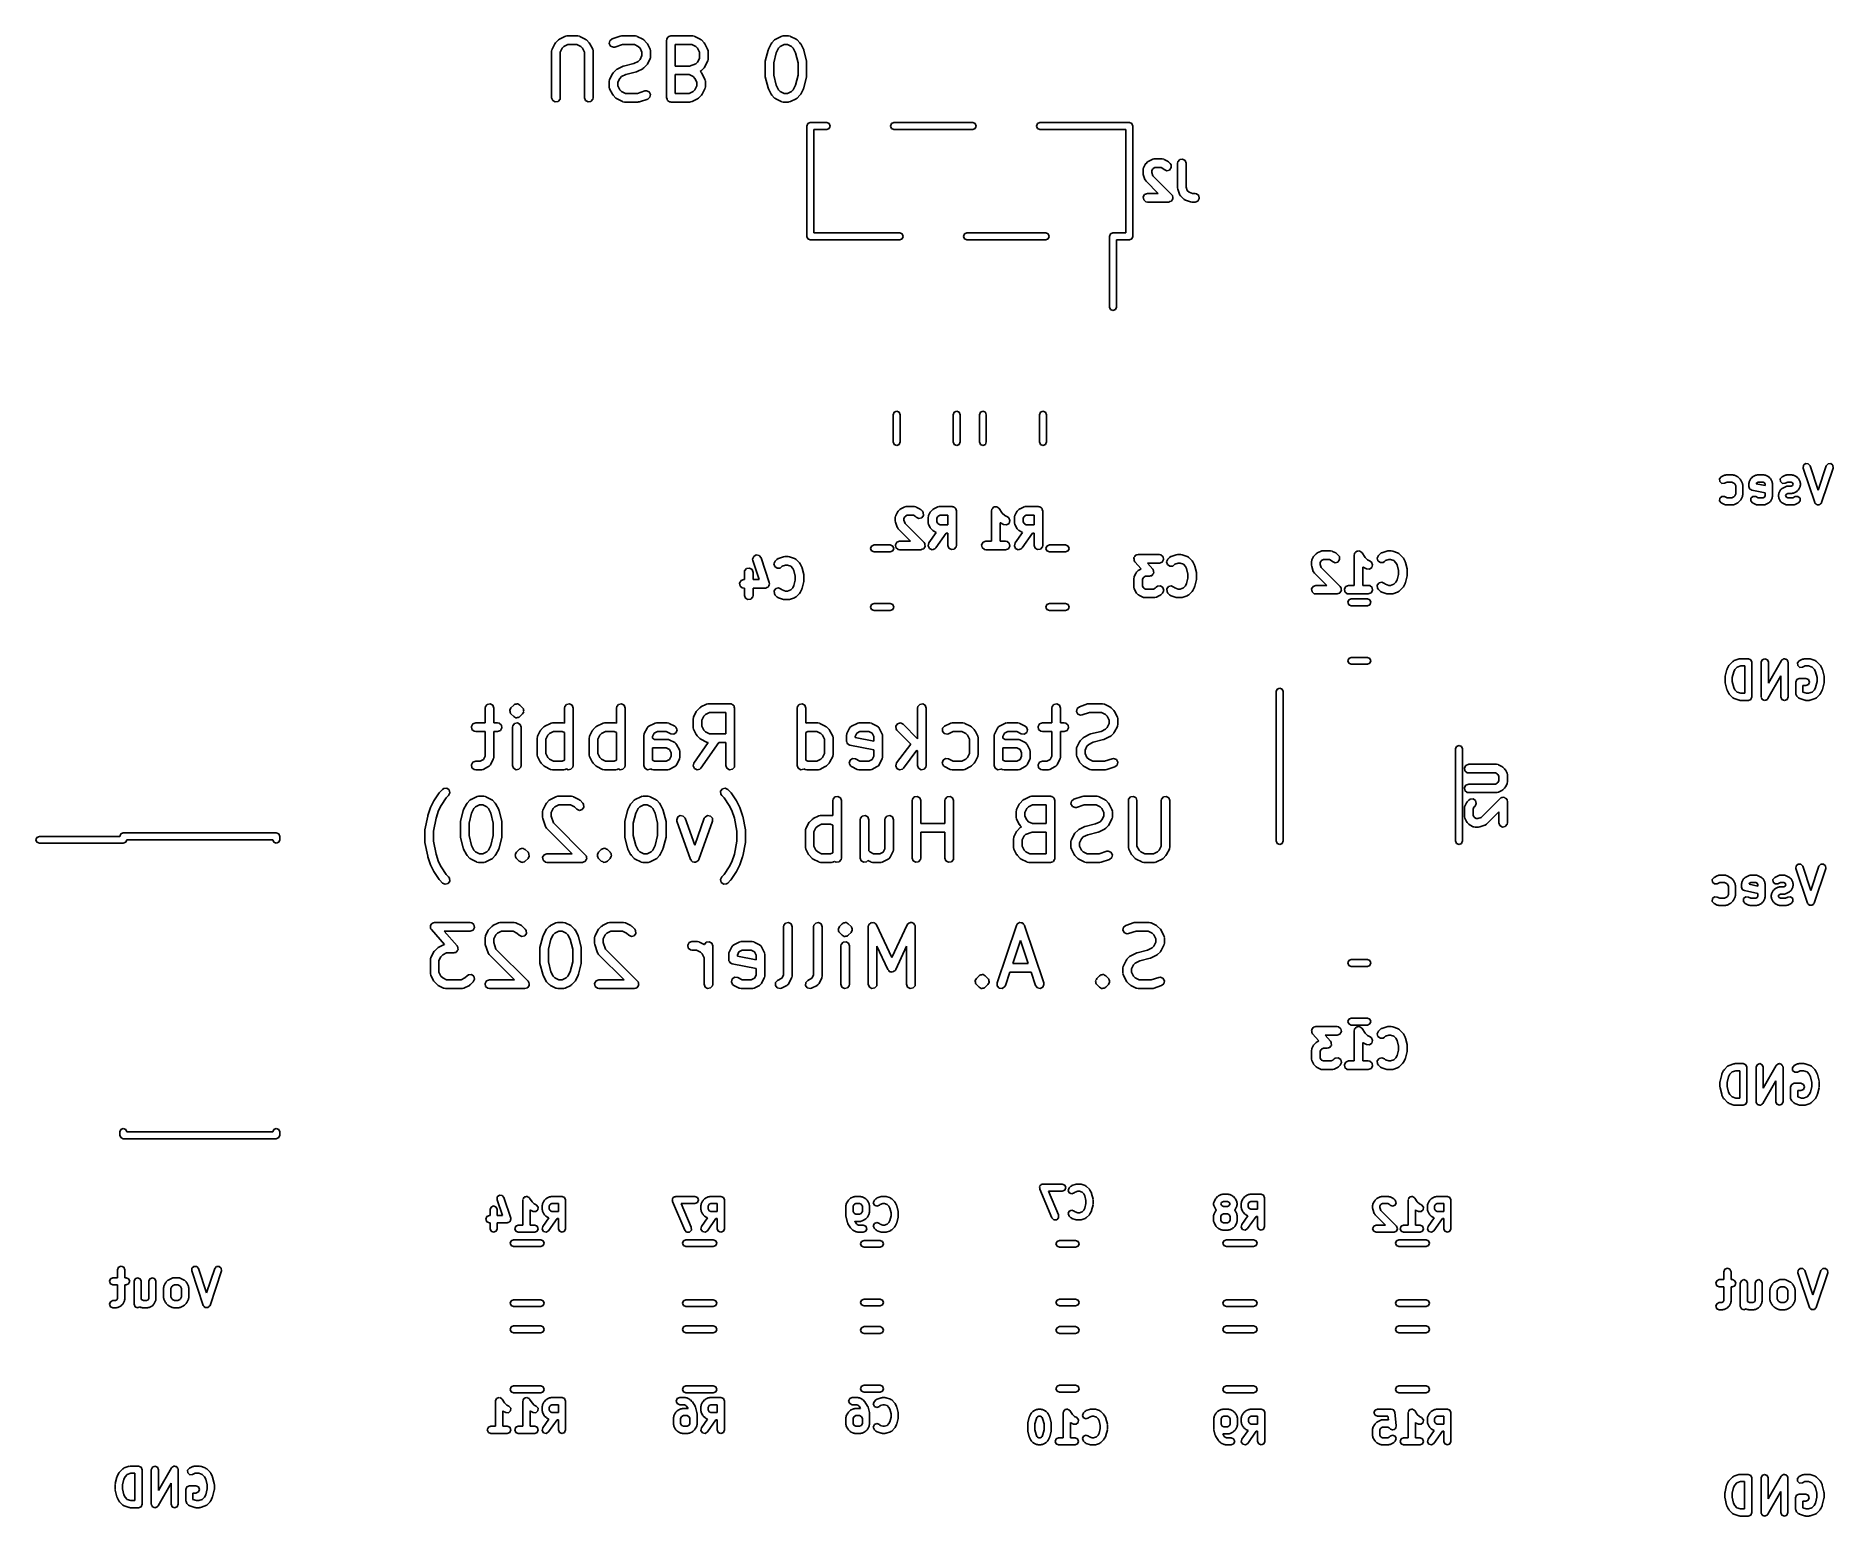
# Model space of a CAD drawing. Extents: x 83.8 to 115, y -109.2 to -83.5.
import ezdxf

# ---------------------------------------------------------------- set-up
doc = ezdxf.new("R2010")
doc.units = 0
doc.layers.add('BLACK', color=7, linetype='CONTINUOUS')

msp = doc.modelspace()

# ---------------------------------------------------------------- linework, layer by layer
at = {"layer": 'BLACK', "linetype": 'CONTINUOUS'}
for p, q in [((92.726, -83.7381), (92.7305, -83.7124)), ((92.726, -84.5476), (92.726, -83.7381)), ((92.7305, -83.7124), (92.7334, -83.709)), ((92.7334, -83.709), (92.7339, -83.7046)), ((92.7339, -83.7046), (92.7815, -83.6093)), ((92.7815, -83.6093), (92.7948, -83.5913)), ((92.7948, -83.5913), (92.7955, -83.5898)), ((92.7955, -83.5898), (92.8432, -83.5422)), ((92.8432, -83.5422), (92.8615, -83.5293)), ((92.8615, -83.5293), (92.8626, -83.5282)), ((92.8626, -83.5282), (92.9579, -83.4805)), ((92.9102, -83.6873), (92.876, -83.7558)), ((92.876, -83.7558), (92.876, -84.5476)), ((92.9406, -83.6569), (92.9102, -83.6873)), ((93.0091, -83.6226), (92.9406, -83.6569)), ((92.9579, -83.4805), (92.9829, -83.4731)), ((92.9829, -83.4731), (92.9872, -83.4742)), ((92.9872, -83.4742), (92.9914, -83.4726)), ((92.9914, -83.4726), (93.1819, -83.4726)), ((93.1642, -83.6226), (93.0091, -83.6226)), ((93.2327, -83.6569), (93.1642, -83.6226)), ((93.1819, -83.4726), (93.2076, -83.4771)), ((93.2076, -83.4771), (93.211, -83.48)), ((93.211, -83.48), (93.2154, -83.4805)), ((93.2154, -83.4805), (93.3107, -83.5282)), ((93.2631, -83.6873), (93.2327, -83.6569)), ((93.2974, -83.7558), (93.2631, -83.6873)), ((93.2974, -84.5476), (93.2974, -83.7558)), ((93.3107, -83.5282), (93.3287, -83.5415)), ((93.3287, -83.5415), (93.3302, -83.5422)), ((93.3302, -83.5422), (93.3778, -83.5898)), ((93.3778, -83.5898), (93.3907, -83.6082)), ((93.3907, -83.6082), (93.3918, -83.6093)), ((93.3918, -83.6093), (93.4395, -83.7046)), ((93.4395, -83.7046), (93.4469, -83.7295)), ((93.4469, -83.7295), (93.4458, -83.7339)), ((93.4458, -83.7339), (93.4474, -83.7381)), ((93.4474, -83.7381), (93.4474, -84.5476)), ((93.7268, -83.6062), (93.737, -83.556)), ((93.7512, -83.6514), (93.7268, -83.6062)), ((93.737, -83.556), (93.7772, -83.5241)), ((93.7989, -83.6702), (93.7512, -83.6514)), ((93.7772, -83.5241), (93.9201, -83.4765)), ((93.8247, -83.6664), (93.7989, -83.6702)), ((93.956, -83.6226), (93.8247, -83.6664)), ((93.9201, -83.4765), (93.9423, -83.4732)), ((93.9423, -83.4732), (93.9438, -83.4726)), ((93.9438, -83.4726), (94.1819, -83.4726)), ((94.1642, -83.6226), (93.956, -83.6226)), ((94.2327, -83.6569), (94.1642, -83.6226)), ((94.1819, -83.4726), (94.2076, -83.4771)), ((94.2076, -83.4771), (94.211, -83.48)), ((94.211, -83.48), (94.2154, -83.4805)), ((94.2154, -83.4805), (94.3107, -83.5282)), ((94.2631, -83.6873), (94.2327, -83.6569)), ((94.2974, -83.7558), (94.2631, -83.6873)), ((94.2974, -83.8156), (94.2974, -83.7558)), ((94.3107, -83.5282), (94.3287, -83.5415)), ((94.3287, -83.5415), (94.3302, -83.5422)), ((94.3302, -83.5422), (94.3778, -83.5898)), ((94.3778, -83.5898), (94.3907, -83.6082)), ((94.3907, -83.6082), (94.3918, -83.6093)), ((94.3918, -83.6093), (94.4395, -83.7046)), ((94.4395, -83.7046), (94.4469, -83.7295)), ((94.4469, -83.7295), (94.4458, -83.7339)), ((94.4458, -83.7339), (94.4474, -83.7381)), ((94.4474, -83.7381), (94.4474, -83.8333)), ((94.726, -83.5476), (94.7277, -83.5379)), ((94.726, -84.5476), (94.726, -83.5476)), ((94.7271, -83.5346), (94.7288, -83.5317)), ((94.7277, -83.5379), (94.7271, -83.5346)), ((94.7288, -83.5317), (94.7305, -83.522)), ((94.7305, -83.522), (94.743, -83.507)), ((94.743, -83.507), (94.7527, -83.4902)), ((94.7527, -83.4902), (94.7591, -83.4879)), ((94.7591, -83.4879), (94.7635, -83.4827)), ((94.7635, -83.4827), (94.7826, -83.4793)), ((94.7826, -83.4793), (94.801, -83.4726)), ((94.801, -83.4726), (95.1819, -83.4726)), ((94.876, -83.6226), (94.876, -83.9964)), ((95.1642, -83.6226), (94.876, -83.6226)), ((95.2327, -83.6569), (95.1642, -83.6226)), ((95.1819, -83.4726), (95.2076, -83.4771)), ((95.2076, -83.4771), (95.211, -83.48)), ((95.211, -83.48), (95.2154, -83.4805)), ((95.2154, -83.4805), (95.3107, -83.5282)), ((95.2631, -83.6873), (95.2327, -83.6569)), ((95.2974, -83.7558), (95.2631, -83.6873)), ((95.2974, -83.8632), (95.2974, -83.7558)), ((95.3107, -83.5282), (95.3287, -83.5415)), ((95.3287, -83.5415), (95.3302, -83.5422)), ((95.3302, -83.5422), (95.3778, -83.5898)), ((95.3778, -83.5898), (95.3907, -83.6082)), ((95.3907, -83.6082), (95.3918, -83.6093)), ((95.3918, -83.6093), (95.4395, -83.7046)), ((95.4395, -83.7046), (95.4469, -83.7295)), ((95.4469, -83.7295), (95.4458, -83.7339)), ((95.4458, -83.7339), (95.4474, -83.7381)), ((95.4474, -83.7381), (95.4474, -83.881)), ((96.4425, -83.9104), (96.4901, -83.7199)), ((96.4901, -83.7199), (96.4954, -83.7081)), ((96.4954, -83.7081), (96.4958, -83.7046)), ((96.4958, -83.7046), (96.5434, -83.6093)), ((96.5434, -83.6093), (96.5568, -83.5913)), ((96.5568, -83.5913), (96.5574, -83.5898)), ((96.5574, -83.5898), (96.6051, -83.5422)), ((96.6336, -83.7643), (96.5902, -83.9378)), ((96.6051, -83.5422), (96.6234, -83.5293)), ((96.6234, -83.5293), (96.6246, -83.5282)), ((96.6246, -83.5282), (96.7198, -83.4805)), ((96.6721, -83.6873), (96.6336, -83.7643)), ((96.7025, -83.6569), (96.6721, -83.6873)), ((96.771, -83.6226), (96.7025, -83.6569)), ((96.7198, -83.4805), (96.7448, -83.4731)), ((96.7448, -83.4731), (96.7491, -83.4742)), ((96.7491, -83.4742), (96.7533, -83.4726)), ((96.7533, -83.4726), (96.8486, -83.4726)), ((96.8309, -83.6226), (96.771, -83.6226)), ((96.8994, -83.6569), (96.8309, -83.6226)), ((96.8486, -83.4726), (96.8742, -83.4771)), ((96.8742, -83.4771), (96.8777, -83.48)), ((96.8777, -83.48), (96.8821, -83.4805)), ((96.8821, -83.4805), (96.9774, -83.5282)), ((96.9298, -83.6873), (96.8994, -83.6569)), ((96.9683, -83.7643), (96.9298, -83.6873)), ((97.0117, -83.9378), (96.9683, -83.7643)), ((96.9774, -83.5282), (96.9954, -83.5415)), ((96.9954, -83.5415), (96.9968, -83.5422)), ((96.9968, -83.5422), (97.0445, -83.5898)), ((97.0445, -83.5898), (97.0573, -83.6082)), ((97.0573, -83.6082), (97.0585, -83.6093)), ((97.0585, -83.6093), (97.1061, -83.7046)), ((97.1061, -83.7046), (97.1098, -83.717)), ((97.1098, -83.717), (97.1118, -83.7199)), ((97.1118, -83.7199), (97.1594, -83.9104)), ((93.7955, -84.1136), (93.8432, -84.066)), ((93.8432, -84.066), (93.8615, -84.0532)), ((93.8615, -84.0532), (93.8626, -84.052)), ((93.8626, -84.052), (93.9579, -84.0043)), ((93.9579, -84.0043), (93.9703, -84.0007)), ((93.9703, -84.0007), (93.9732, -83.9987)), ((93.9732, -83.9987), (94.1557, -83.953)), ((94.1557, -83.953), (94.2327, -83.9146)), ((94.2154, -84.0909), (94.203, -84.0946)), ((94.3107, -84.0433), (94.2154, -84.0909)), ((94.2327, -83.9146), (94.2631, -83.8841)), ((94.2631, -83.8841), (94.2974, -83.8156)), ((94.3118, -84.0421), (94.3107, -84.0433)), ((94.3302, -84.0292), (94.3118, -84.0421)), ((94.3778, -83.9816), (94.3302, -84.0292)), ((94.3785, -83.9801), (94.3778, -83.9816)), ((94.3918, -83.9621), (94.3785, -83.9801)), ((94.4395, -83.8669), (94.3918, -83.9621)), ((94.44, -83.8624), (94.4395, -83.8669)), ((94.4429, -83.859), (94.44, -83.8624)), ((94.4474, -83.8333), (94.4429, -83.859)), ((94.876, -83.9964), (95.1221, -83.9964)), ((95.1221, -83.9964), (95.2366, -83.9583)), ((95.2366, -83.9583), (95.2631, -83.9318)), ((95.2631, -83.9318), (95.2974, -83.8632)), ((95.3088, -84.0918), (95.3084, -84.0918)), ((95.3084, -84.0918), (95.3302, -84.1136)), ((95.3302, -84.0768), (95.3088, -84.0918)), ((95.3778, -84.0292), (95.3302, -84.0768)), ((95.3785, -84.0277), (95.3778, -84.0292)), ((95.3918, -84.0097), (95.3785, -84.0277)), ((95.4395, -83.9145), (95.3918, -84.0097)), ((95.44, -83.91), (95.4395, -83.9145)), ((95.4429, -83.9066), (95.44, -83.91)), ((95.4474, -83.881), (95.4429, -83.9066)), ((96.4402, -83.9286), (96.4428, -83.9138)), ((96.4402, -84.1667), (96.4402, -83.9286)), ((96.4428, -83.9138), (96.4425, -83.9104)), ((96.5902, -83.9378), (96.5902, -84.1574)), ((97.0117, -84.1574), (97.0117, -83.9378)), ((97.1594, -83.9104), (97.1605, -83.9253)), ((97.1605, -83.9253), (97.1617, -83.9286)), ((97.1617, -83.9286), (97.1617, -84.1667)), ((93.726, -84.2619), (93.7305, -84.2363)), ((93.726, -84.3571), (93.726, -84.2619)), ((93.7275, -84.3614), (93.726, -84.3571)), ((93.7264, -84.3657), (93.7275, -84.3614)), ((93.7339, -84.3907), (93.7264, -84.3657)), ((93.7305, -84.2363), (93.7334, -84.2328)), ((93.7334, -84.2328), (93.7339, -84.2284)), ((93.7339, -84.2284), (93.7815, -84.1331)), ((93.7815, -84.4859), (93.7339, -84.3907)), ((93.7815, -84.1331), (93.7948, -84.1151)), ((93.7948, -84.1151), (93.7955, -84.1136)), ((93.9102, -84.2111), (93.876, -84.2796)), ((93.876, -84.2796), (93.876, -84.3394)), ((93.876, -84.3394), (93.9102, -84.408)), ((93.9406, -84.1807), (93.9102, -84.2111)), ((94.0176, -84.1422), (93.9406, -84.1807)), ((94.2001, -84.0966), (94.0176, -84.1422)), ((94.203, -84.0946), (94.2001, -84.0966)), ((94.876, -84.1464), (94.876, -84.4726)), ((95.1166, -84.1464), (94.876, -84.1464)), ((95.1851, -84.1807), (95.1166, -84.1464)), ((95.2155, -84.2111), (95.1851, -84.1807)), ((95.2498, -84.2796), (95.2155, -84.2111)), ((95.2155, -84.408), (95.2498, -84.3394)), ((95.2498, -84.3394), (95.2498, -84.2796)), ((95.3302, -84.1136), (95.343, -84.132)), ((95.343, -84.132), (95.3442, -84.1331)), ((95.3442, -84.1331), (95.3918, -84.2284)), ((95.3918, -84.3907), (95.3442, -84.4859)), ((95.3918, -84.2284), (95.3993, -84.2533)), ((95.3924, -84.3862), (95.3918, -84.3907)), ((95.3952, -84.3828), (95.3924, -84.3862)), ((95.3998, -84.3571), (95.3952, -84.3828)), ((95.3993, -84.2533), (95.3982, -84.2577)), ((95.3982, -84.2577), (95.3998, -84.2619)), ((95.3998, -84.2619), (95.3998, -84.3571)), ((96.4414, -84.1699), (96.4402, -84.1667)), ((96.4425, -84.1849), (96.4414, -84.1699)), ((96.4901, -84.3753), (96.4425, -84.1849)), ((96.4921, -84.3783), (96.4901, -84.3753)), ((96.4958, -84.3907), (96.4921, -84.3783)), ((96.5434, -84.4859), (96.4958, -84.3907)), ((96.5902, -84.1574), (96.6336, -84.331)), ((96.6336, -84.331), (96.6721, -84.408)), ((96.9298, -84.408), (96.9683, -84.331)), ((96.9683, -84.331), (97.0117, -84.1574)), ((97.1061, -84.3907), (97.0585, -84.4859)), ((97.1065, -84.3872), (97.1061, -84.3907)), ((97.1118, -84.3753), (97.1065, -84.3872)), ((97.1594, -84.1849), (97.1118, -84.3753)), ((97.1617, -84.1667), (97.1591, -84.1814)), ((97.1591, -84.1814), (97.1594, -84.1849)), ((92.7435, -84.5958), (92.726, -84.5476)), ((92.7879, -84.6215), (92.7435, -84.5958)), ((92.8385, -84.6126), (92.7879, -84.6215)), ((92.8714, -84.5733), (92.8385, -84.6126)), ((92.876, -84.5476), (92.8714, -84.5733)), ((93.3149, -84.5958), (93.2974, -84.5476)), ((93.3594, -84.6215), (93.3149, -84.5958)), ((93.4099, -84.6126), (93.3594, -84.6215)), ((93.4429, -84.5733), (93.4099, -84.6126)), ((93.4474, -84.5476), (93.4429, -84.5733)), ((93.7827, -84.487), (93.7815, -84.4859)), ((93.7955, -84.5054), (93.7827, -84.487)), ((93.8432, -84.553), (93.7955, -84.5054)), ((93.8446, -84.5537), (93.8432, -84.553)), ((93.8626, -84.5671), (93.8446, -84.5537)), ((93.9579, -84.6147), (93.8626, -84.5671)), ((93.9102, -84.408), (93.9406, -84.4384)), ((93.9406, -84.4384), (94.0091, -84.4726)), ((93.9623, -84.6152), (93.9579, -84.6147)), ((93.9658, -84.6181), (93.9623, -84.6152)), ((93.9914, -84.6226), (93.9658, -84.6181)), ((94.2295, -84.6226), (93.9914, -84.6226)), ((94.0091, -84.4726), (94.2174, -84.4726)), ((94.2174, -84.4726), (94.3487, -84.4288)), ((94.2311, -84.6221), (94.2295, -84.6226)), ((94.2532, -84.6188), (94.2311, -84.6221)), ((94.3961, -84.5712), (94.2532, -84.6188)), ((94.3487, -84.4288), (94.3744, -84.425)), ((94.3744, -84.425), (94.4221, -84.4439)), ((94.4363, -84.5393), (94.3961, -84.5712)), ((94.4221, -84.4439), (94.4466, -84.489)), ((94.4466, -84.489), (94.4363, -84.5393)), ((94.7326, -84.5659), (94.726, -84.5476)), ((94.736, -84.5851), (94.7326, -84.5659)), ((94.7412, -84.5895), (94.736, -84.5851)), ((94.7435, -84.5958), (94.7412, -84.5895)), ((94.7604, -84.6056), (94.7435, -84.5958)), ((94.7753, -84.6181), (94.7604, -84.6056)), ((94.785, -84.6198), (94.7753, -84.6181)), ((94.7879, -84.6215), (94.785, -84.6198)), ((94.7912, -84.6209), (94.7879, -84.6215)), ((94.801, -84.6226), (94.7912, -84.6209)), ((95.1343, -84.6226), (94.801, -84.6226)), ((94.876, -84.4726), (95.1166, -84.4726)), ((95.1166, -84.4726), (95.1851, -84.4384)), ((95.1385, -84.6211), (95.1343, -84.6226)), ((95.1429, -84.6221), (95.1385, -84.6211)), ((95.1678, -84.6147), (95.1429, -84.6221)), ((95.2631, -84.5671), (95.1678, -84.6147)), ((95.1851, -84.4384), (95.2155, -84.408)), ((95.2642, -84.5659), (95.2631, -84.5671)), ((95.2826, -84.553), (95.2642, -84.5659)), ((95.3302, -84.5054), (95.2826, -84.553)), ((95.3309, -84.5039), (95.3302, -84.5054)), ((95.3442, -84.4859), (95.3309, -84.5039)), ((96.5446, -84.487), (96.5434, -84.4859)), ((96.5574, -84.5054), (96.5446, -84.487)), ((96.6051, -84.553), (96.5574, -84.5054)), ((96.6065, -84.5537), (96.6051, -84.553)), ((96.6246, -84.5671), (96.6065, -84.5537)), ((96.7198, -84.6147), (96.6246, -84.5671)), ((96.6721, -84.408), (96.7025, -84.4384)), ((96.7025, -84.4384), (96.771, -84.4726)), ((96.7242, -84.6152), (96.7198, -84.6147)), ((96.7277, -84.6181), (96.7242, -84.6152)), ((96.7533, -84.6226), (96.7277, -84.6181)), ((96.8486, -84.6226), (96.7533, -84.6226)), ((96.771, -84.4726), (96.8309, -84.4726)), ((96.8309, -84.4726), (96.8994, -84.4384)), ((96.8528, -84.6211), (96.8486, -84.6226)), ((96.8571, -84.6221), (96.8528, -84.6211)), ((96.8821, -84.6147), (96.8571, -84.6221)), ((96.9774, -84.5671), (96.8821, -84.6147)), ((96.8994, -84.4384), (96.9298, -84.408)), ((96.9785, -84.5659), (96.9774, -84.5671)), ((96.9968, -84.553), (96.9785, -84.5659)), ((97.0445, -84.5054), (96.9968, -84.553)), ((97.0452, -84.5039), (97.0445, -84.5054)), ((97.0585, -84.4859), (97.0452, -84.5039)), ((97.165, -85.04), (97.1826, -84.9976)), ((97.1826, -84.9976), (97.225, -84.98)), ((97.225, -84.98), (97.51, -84.98)), ((97.51, -84.98), (97.5524, -84.9976)), ((97.5524, -84.9976), (97.57, -85.04)), ((98.62, -85.04), (98.6376, -84.9976)), ((98.6376, -84.9976), (98.68, -84.98)), ((98.68, -84.98), (100.05, -84.98)), ((100.05, -84.98), (100.092, -84.9976)), ((100.092, -84.9976), (100.11, -85.04)), ((101.16, -85.04), (101.178, -84.9976)), ((101.178, -84.9976), (101.22, -84.98)), ((101.22, -84.98), (102.775, -84.98)), ((102.775, -84.98), (102.817, -84.9976)), ((102.817, -84.9976), (102.835, -85.04)), ((97.165, -86.96), (97.165, -85.04)), ((97.51, -85.1), (97.285, -85.1)), ((97.285, -85.1), (97.285, -86.9)), ((97.5524, -85.0824), (97.51, -85.1)), ((97.57, -85.04), (97.5524, -85.0824)), ((98.6376, -85.0824), (98.62, -85.04)), ((98.68, -85.1), (98.6376, -85.0824)), ((100.05, -85.1), (98.68, -85.1)), ((100.092, -85.0824), (100.05, -85.1)), ((100.11, -85.04), (100.092, -85.0824)), ((101.178, -85.0824), (101.16, -85.04)), ((101.22, -85.1), (101.178, -85.0824)), ((102.715, -85.1), (101.22, -85.1)), ((102.715, -86.9), (102.715, -85.1)), ((102.835, -85.04), (102.835, -86.96)), ((103.093, -85.6633), (103.111, -85.6505)), ((103.111, -85.6505), (103.113, -85.6493)), ((103.113, -85.6493), (103.17, -85.6207)), ((103.17, -85.6207), (103.195, -85.6133)), ((103.195, -85.6133), (103.199, -85.6143)), ((103.199, -85.6143), (103.203, -85.6128)), ((103.203, -85.6128), (103.346, -85.6128)), ((103.346, -85.6128), (103.372, -85.6173)), ((103.372, -85.6173), (103.375, -85.6202)), ((103.375, -85.6202), (103.38, -85.6207)), ((103.38, -85.6207), (103.437, -85.6493)), ((103.437, -85.6493), (103.455, -85.6626)), ((103.618, -85.6622), (103.651, -85.6229)), ((103.651, -85.6229), (103.702, -85.6139)), ((103.702, -85.6139), (103.746, -85.6396)), ((103.746, -85.6396), (103.764, -85.6878)), ((103.014, -85.8021), (103.018, -85.7764)), ((103.014, -85.8592), (103.014, -85.8021)), ((103.015, -85.8608), (103.014, -85.8592)), ((103.018, -85.8829), (103.015, -85.8608)), ((103.018, -85.7764), (103.021, -85.773)), ((103.046, -85.9687), (103.018, -85.8829)), ((103.021, -85.773), (103.022, -85.7685)), ((103.022, -85.7685), (103.05, -85.7114)), ((103.05, -85.7114), (103.064, -85.6934)), ((103.064, -85.6934), (103.065, -85.6919)), ((103.065, -85.6919), (103.093, -85.6633)), ((103.179, -85.7894), (103.164, -85.8198)), ((103.164, -85.8198), (103.164, -85.8471)), ((103.164, -85.8471), (103.183, -85.9044)), ((103.191, -85.778), (103.179, -85.7894)), ((103.183, -85.9044), (103.513, -86.2348)), ((103.221, -85.7628), (103.191, -85.778)), ((103.328, -85.7628), (103.221, -85.7628)), ((103.359, -85.778), (103.328, -85.7628)), ((103.379, -85.798), (103.359, -85.778)), ((103.425, -85.8197), (103.379, -85.798)), ((103.475, -85.8064), (103.425, -85.8197)), ((103.455, -85.6626), (103.456, -85.6633)), ((103.456, -85.6633), (103.485, -85.6919)), ((103.504, -85.7644), (103.475, -85.8064)), ((103.485, -85.6919), (103.5, -85.7133)), ((103.5, -85.7133), (103.504, -85.7644)), ((103.614, -85.6878), (103.618, -85.6622)), ((103.614, -86.1164), (103.614, -85.6878)), ((103.764, -85.6878), (103.764, -86.1042)), ((103.015, -86.2748), (103.041, -86.2304)), ((103.024, -86.3253), (103.015, -86.2748)), ((103.041, -86.2304), (103.089, -86.2128)), ((103.049, -85.9722), (103.046, -85.9687)), ((103.05, -85.9766), (103.049, -85.9722)), ((103.065, -85.998), (103.05, -85.9766)), ((103.279, -86.2128), (103.065, -85.998)), ((103.089, -86.2128), (103.279, -86.2128)), ((103.513, -86.2348), (103.523, -86.2482)), ((103.523, -86.2482), (103.525, -86.2503)), ((103.525, -86.2503), (103.526, -86.2523)), ((103.526, -86.2523), (103.528, -86.2561)), ((103.528, -86.2561), (103.53, -86.2786)), ((103.53, -86.2786), (103.534, -86.3008)), ((103.615, -86.1179), (103.614, -86.1164)), ((103.618, -86.1401), (103.615, -86.1179)), ((103.646, -86.2258), (103.618, -86.1401)), ((103.649, -86.2293), (103.646, -86.2258)), ((103.65, -86.2338), (103.649, -86.2293)), ((103.665, -86.2551), (103.65, -86.2338)), ((103.722, -86.3123), (103.665, -86.2551)), ((103.764, -86.1042), (103.783, -86.1616)), ((103.783, -86.1616), (103.815, -86.1937)), ((103.815, -86.1937), (103.873, -86.2128)), ((103.873, -86.2128), (103.918, -86.2128)), ((103.918, -86.2128), (103.943, -86.2173)), ((103.943, -86.2173), (103.982, -86.2503)), ((103.982, -86.2503), (103.991, -86.3008)), ((103.063, -86.3583), (103.024, -86.3253)), ((103.089, -86.3628), (103.063, -86.3583)), ((103.46, -86.3628), (103.089, -86.3628)), ((103.482, -86.3551), (103.46, -86.3628)), ((103.503, -86.3492), (103.482, -86.3551)), ((103.505, -86.3464), (103.503, -86.3492)), ((103.509, -86.3453), (103.505, -86.3464)), ((103.52, -86.3257), (103.509, -86.3453)), ((103.533, -86.3072), (103.52, -86.3257)), ((103.534, -86.3008), (103.533, -86.3038)), ((103.533, -86.3038), (103.533, -86.3072)), ((103.726, -86.3142), (103.722, -86.3123)), ((103.728, -86.318), (103.726, -86.3142)), ((103.751, -86.3304), (103.728, -86.318)), ((103.837, -86.359), (103.751, -86.3304)), ((103.838, -86.3589), (103.837, -86.359)), ((103.86, -86.3628), (103.838, -86.3589)), ((103.918, -86.3628), (103.86, -86.3628)), ((103.966, -86.3453), (103.918, -86.3628)), ((103.991, -86.3008), (103.966, -86.3453)), ((97.285, -86.9), (98.78, -86.9)), ((98.78, -86.9), (98.8224, -86.9176)), ((99.9076, -86.9176), (99.95, -86.9)), ((99.95, -86.9), (101.32, -86.9)), ((101.32, -86.9), (101.362, -86.9176)), ((102.448, -86.9176), (102.49, -86.9)), ((102.49, -86.9), (102.715, -86.9)), ((97.1826, -87.0024), (97.165, -86.96)), ((97.225, -87.02), (97.1826, -87.0024)), ((98.78, -87.02), (97.225, -87.02)), ((98.8224, -87.0024), (98.78, -87.02)), ((98.8224, -86.9176), (98.84, -86.96)), ((98.84, -86.96), (98.8224, -87.0024)), ((99.89, -86.96), (99.9076, -86.9176)), ((99.9076, -87.0024), (99.89, -86.96)), ((99.95, -87.02), (99.9076, -87.0024)), ((101.32, -87.02), (99.95, -87.02)), ((101.362, -87.0024), (101.32, -87.02)), ((101.362, -86.9176), (101.38, -86.96)), ((101.38, -86.96), (101.362, -87.0024)), ((102.43, -86.96), (102.448, -86.9176)), ((102.43, -88.19), (102.43, -86.96)), ((102.775, -87.02), (102.55, -87.02)), ((102.55, -87.02), (102.55, -88.19)), ((102.817, -87.0024), (102.775, -87.02)), ((102.835, -86.96), (102.817, -87.0024)), ((102.448, -88.2324), (102.43, -88.19)), ((102.49, -88.25), (102.448, -88.2324)), ((102.532, -88.2324), (102.49, -88.25)), ((102.55, -88.19), (102.532, -88.2324)), ((98.6675, -90.0627), (98.6851, -90.0203)), ((98.6851, -90.0203), (98.7275, -90.0027)), ((98.7275, -90.0027), (98.7699, -90.0203)), ((98.7699, -90.0203), (98.7875, -90.0627)), ((99.7125, -90.0627), (99.7301, -90.0203)), ((99.7301, -90.0203), (99.7725, -90.0027)), ((99.7725, -90.0027), (99.8149, -90.0203)), ((99.8149, -90.0203), (99.8325, -90.0627)), ((100.167, -90.0627), (100.185, -90.0203)), ((100.185, -90.0203), (100.227, -90.0027)), ((100.227, -90.0027), (100.27, -90.0203)), ((100.27, -90.0203), (100.287, -90.0627)), ((101.212, -90.0627), (101.23, -90.0203)), ((101.23, -90.0203), (101.272, -90.0027)), ((101.272, -90.0027), (101.315, -90.0203)), ((101.315, -90.0203), (101.332, -90.0627)), ((98.6675, -90.5373), (98.6675, -90.0627)), ((98.7875, -90.0627), (98.7875, -90.5373)), ((99.7125, -90.5373), (99.7125, -90.0627)), ((99.8325, -90.0627), (99.8325, -90.5373)), ((100.167, -90.5373), (100.167, -90.0627)), ((100.287, -90.0627), (100.287, -90.5373)), ((101.212, -90.5373), (101.212, -90.0627)), ((101.332, -90.0627), (101.332, -90.5373)), ((98.6851, -90.5797), (98.6675, -90.5373)), ((98.7275, -90.5973), (98.6851, -90.5797)), ((98.7699, -90.5797), (98.7275, -90.5973)), ((98.7875, -90.5373), (98.7699, -90.5797)), ((99.7301, -90.5797), (99.7125, -90.5373)), ((99.7725, -90.5973), (99.7301, -90.5797)), ((99.8149, -90.5797), (99.7725, -90.5973)), ((99.8325, -90.5373), (99.8149, -90.5797)), ((100.185, -90.5797), (100.167, -90.5373)), ((100.227, -90.5973), (100.185, -90.5797)), ((100.27, -90.5797), (100.227, -90.5973)), ((100.287, -90.5373), (100.27, -90.5797)), ((101.23, -90.5797), (101.212, -90.5373)), ((101.272, -90.5973), (101.23, -90.5797)), ((101.315, -90.5797), (101.272, -90.5973)), ((101.332, -90.5373), (101.315, -90.5797)), ((114.498, -90.9912), (114.501, -90.9435)), ((114.501, -90.9435), (114.537, -90.9121)), ((114.537, -90.9121), (114.585, -90.9155)), ((114.585, -90.9155), (114.616, -90.9517)), ((114.616, -90.9517), (114.757, -91.3738)), ((114.757, -91.3738), (114.898, -90.9517)), ((114.898, -90.9517), (114.929, -90.9155)), ((114.929, -90.9155), (114.977, -90.9121)), ((114.977, -90.9121), (115.013, -90.9435)), ((115.013, -90.9435), (115.016, -90.9912)), ((113.041, -91.1802), (113.072, -91.1441)), ((113.044, -91.228), (113.041, -91.1802)), ((113.08, -91.2593), (113.044, -91.228)), ((113.072, -91.1441), (113.129, -91.1155)), ((113.128, -91.2559), (113.08, -91.2593)), ((113.172, -91.2339), (113.128, -91.2559)), ((113.129, -91.1155), (113.144, -91.1145)), ((113.144, -91.1145), (113.157, -91.1089)), ((113.157, -91.1089), (113.271, -91.1089)), ((113.257, -91.2339), (113.172, -91.2339)), ((113.292, -91.2514), (113.257, -91.2339)), ((113.271, -91.1089), (113.285, -91.1145)), ((113.285, -91.1145), (113.299, -91.1155)), ((113.306, -91.2656), (113.292, -91.2514)), ((113.299, -91.1155), (113.357, -91.1441)), ((113.323, -91.3005), (113.306, -91.2656)), ((113.357, -91.1441), (113.363, -91.1519)), ((113.363, -91.1519), (113.373, -91.1558)), ((113.373, -91.1558), (113.401, -91.1844)), ((113.401, -91.1844), (113.405, -91.1939)), ((113.405, -91.1939), (113.413, -91.2006)), ((113.413, -91.2006), (113.442, -91.2578)), ((113.442, -91.2578), (113.443, -91.2723)), ((113.443, -91.2723), (113.448, -91.2857)), ((113.552, -91.2571), (113.557, -91.2437)), ((113.552, -91.3143), (113.552, -91.2571)), ((113.557, -91.2437), (113.558, -91.2292)), ((113.558, -91.2292), (113.587, -91.172)), ((113.587, -91.172), (113.602, -91.1591)), ((113.602, -91.1591), (113.615, -91.1441)), ((113.615, -91.1441), (113.672, -91.1155)), ((113.672, -91.1155), (113.687, -91.1145)), ((113.689, -91.2466), (113.681, -91.2639)), ((113.681, -91.2639), (113.837, -91.2952)), ((113.687, -91.1145), (113.7, -91.1089)), ((113.715, -91.2339), (113.689, -91.2466)), ((113.7, -91.1089), (113.814, -91.1089)), ((113.8, -91.2339), (113.715, -91.2339)), ((113.825, -91.2466), (113.8, -91.2339)), ((113.814, -91.1089), (113.828, -91.1145)), ((113.837, -91.2719), (113.825, -91.2466)), ((113.828, -91.1145), (113.842, -91.1155)), ((113.837, -91.2952), (113.837, -91.2719)), ((113.842, -91.1155), (113.899, -91.1441)), ((113.899, -91.1441), (113.912, -91.1591)), ((113.912, -91.1591), (113.927, -91.172)), ((113.927, -91.172), (113.956, -91.2292)), ((113.956, -91.2292), (113.957, -91.2437)), ((113.957, -91.2437), (113.962, -91.2571)), ((113.962, -91.2571), (113.962, -91.4857)), ((114.098, -91.1802), (114.129, -91.1441)), ((114.101, -91.228), (114.098, -91.1802)), ((114.137, -91.2593), (114.101, -91.228)), ((114.129, -91.1441), (114.186, -91.1155)), ((114.185, -91.2559), (114.137, -91.2593)), ((114.229, -91.2339), (114.185, -91.2559)), ((114.186, -91.1155), (114.201, -91.1145)), ((114.201, -91.1145), (114.214, -91.1089)), ((114.214, -91.1089), (114.3, -91.1089)), ((114.285, -91.2339), (114.229, -91.2339)), ((114.311, -91.2466), (114.285, -91.2339)), ((114.3, -91.1089), (114.313, -91.1145)), ((114.323, -91.2714), (114.311, -91.2466)), ((114.311, -91.2963), (114.323, -91.2714)), ((114.313, -91.1145), (114.328, -91.1155)), ((114.328, -91.1155), (114.385, -91.1441)), ((114.385, -91.1441), (114.398, -91.1591)), ((114.398, -91.1591), (114.413, -91.172)), ((114.413, -91.172), (114.442, -91.2292)), ((114.442, -91.2292), (114.443, -91.2437)), ((114.443, -91.2437), (114.448, -91.2571)), ((114.448, -91.2571), (114.448, -91.2857)), ((114.698, -91.5912), (114.498, -90.9912)), ((115.016, -90.9912), (114.816, -91.5912)), ((113.041, -91.5626), (113.044, -91.5149)), ((113.072, -91.5988), (113.041, -91.5626)), ((113.044, -91.5149), (113.08, -91.4836)), ((113.08, -91.4836), (113.128, -91.487)), ((113.128, -91.487), (113.172, -91.5089)), ((113.172, -91.5089), (113.257, -91.5089)), ((113.257, -91.5089), (113.292, -91.4915)), ((113.292, -91.4915), (113.306, -91.4773)), ((113.306, -91.4773), (113.323, -91.4424)), ((113.323, -91.4424), (113.323, -91.3005)), ((113.363, -91.591), (113.357, -91.5988)), ((113.373, -91.587), (113.363, -91.591)), ((113.401, -91.5585), (113.373, -91.587)), ((113.405, -91.549), (113.401, -91.5585)), ((113.413, -91.5422), (113.405, -91.549)), ((113.442, -91.4851), (113.413, -91.5422)), ((113.443, -91.4706), (113.442, -91.4851)), ((113.448, -91.4571), (113.443, -91.4706)), ((113.448, -91.2857), (113.448, -91.4571)), ((113.559, -91.3311), (113.552, -91.3143)), ((113.562, -91.349), (113.559, -91.3311)), ((113.568, -91.3525), (113.562, -91.349)), ((113.57, -91.3585), (113.568, -91.3525)), ((113.587, -91.3654), (113.57, -91.3585)), ((113.584, -91.5626), (113.587, -91.5149)), ((113.615, -91.5988), (113.584, -91.5626)), ((113.602, -91.3756), (113.587, -91.3654)), ((113.587, -91.5149), (113.623, -91.4836)), ((113.837, -91.4227), (113.602, -91.3756)), ((113.623, -91.4836), (113.671, -91.487)), ((113.671, -91.487), (113.715, -91.5089)), ((113.715, -91.5089), (113.8, -91.5089)), ((113.8, -91.5089), (113.825, -91.4963)), ((113.825, -91.4963), (113.837, -91.471)), ((113.837, -91.471), (113.837, -91.4227)), ((113.912, -91.5838), (113.899, -91.5988)), ((113.927, -91.5708), (113.912, -91.5838)), ((113.956, -91.5137), (113.927, -91.5708)), ((113.957, -91.4992), (113.956, -91.5137)), ((113.962, -91.4857), (113.957, -91.4992)), ((114.066, -91.4571), (114.072, -91.4437)), ((114.066, -91.4857), (114.066, -91.4571)), ((114.072, -91.4992), (114.066, -91.4857)), ((114.072, -91.4437), (114.073, -91.4292)), ((114.073, -91.5137), (114.072, -91.4992)), ((114.073, -91.4292), (114.101, -91.372)), ((114.101, -91.5708), (114.073, -91.5137)), ((114.101, -91.372), (114.116, -91.3591)), ((114.116, -91.5838), (114.101, -91.5708)), ((114.116, -91.3591), (114.129, -91.3441)), ((114.129, -91.5988), (114.116, -91.5838)), ((114.129, -91.3441), (114.186, -91.3155)), ((114.186, -91.3155), (114.201, -91.3145)), ((114.204, -91.4466), (114.191, -91.4714)), ((114.191, -91.4714), (114.204, -91.4963)), ((114.201, -91.3145), (114.214, -91.3089)), ((114.229, -91.4339), (114.204, -91.4466)), ((114.204, -91.4963), (114.229, -91.5089)), ((114.214, -91.3089), (114.285, -91.3089)), ((114.3, -91.4339), (114.229, -91.4339)), ((114.229, -91.5089), (114.314, -91.5089)), ((114.285, -91.3089), (114.311, -91.2963)), ((114.313, -91.4284), (114.3, -91.4339)), ((114.328, -91.4273), (114.313, -91.4284)), ((114.314, -91.5089), (114.358, -91.487)), ((114.385, -91.3988), (114.328, -91.4273)), ((114.358, -91.487), (114.405, -91.4836)), ((114.398, -91.3838), (114.385, -91.3988)), ((114.413, -91.3708), (114.398, -91.3838)), ((114.405, -91.4836), (114.442, -91.5149)), ((114.442, -91.3137), (114.413, -91.3708)), ((114.445, -91.5626), (114.414, -91.5988)), ((114.443, -91.2992), (114.442, -91.3137)), ((114.442, -91.5149), (114.445, -91.5626)), ((114.448, -91.2857), (114.443, -91.2992)), ((114.701, -91.5947), (114.698, -91.5912)), ((114.701, -91.5994), (114.701, -91.5947)), ((114.816, -91.5912), (114.813, -91.5947)), ((114.813, -91.5947), (114.813, -91.5994)), ((98.7036, -91.8516), (98.7081, -91.8259)), ((98.7036, -91.9087), (98.7036, -91.8516)), ((98.7081, -91.8259), (98.711, -91.8225)), ((98.711, -91.8225), (98.7115, -91.8181)), ((98.7115, -91.8181), (98.7401, -91.7609)), ((98.7401, -91.7609), (98.7534, -91.7429)), ((98.7534, -91.7429), (98.7541, -91.7414)), ((98.7541, -91.7414), (98.7827, -91.7128)), ((98.7827, -91.7128), (98.801, -91.7)), ((98.801, -91.7), (98.8022, -91.6988)), ((98.8022, -91.6988), (98.8593, -91.6702)), ((98.8688, -91.8389), (98.8536, -91.8693)), ((98.8536, -91.8693), (98.8536, -91.8966)), ((98.8536, -91.8966), (98.8727, -91.9539)), ((98.8593, -91.6702), (98.8843, -91.6628)), ((98.8801, -91.8275), (98.8688, -91.8389)), ((98.9106, -91.8123), (98.8801, -91.8275)), ((98.8843, -91.6628), (98.8886, -91.6638)), ((98.8886, -91.6638), (98.8929, -91.6623)), ((98.8929, -91.6623), (99.0357, -91.6623)), ((99.018, -91.8123), (98.9106, -91.8123)), ((99.0484, -91.8275), (99.018, -91.8123)), ((99.0357, -91.6623), (99.0614, -91.6668)), ((99.0684, -91.8475), (99.0484, -91.8275)), ((99.0614, -91.6668), (99.0648, -91.6697)), ((99.0648, -91.6697), (99.0693, -91.6702)), ((99.1149, -91.8692), (99.0684, -91.8475)), ((99.0693, -91.6702), (99.1264, -91.6988)), ((99.1644, -91.8559), (99.1149, -91.8692)), ((99.1264, -91.6988), (99.1444, -91.7122)), ((99.1444, -91.7122), (99.1459, -91.7128)), ((99.1459, -91.7128), (99.1745, -91.7414)), ((99.1939, -91.8139), (99.1644, -91.8559)), ((99.1745, -91.7414), (99.1894, -91.7628)), ((99.1894, -91.7628), (99.1939, -91.8139)), ((99.275, -91.8516), (99.2795, -91.8259)), ((99.275, -91.9373), (99.275, -91.8516)), ((99.2795, -91.8259), (99.2824, -91.8225)), ((99.2824, -91.8225), (99.2829, -91.8181)), ((99.2829, -91.8181), (99.3115, -91.7609)), ((99.3115, -91.7609), (99.3248, -91.7429)), ((99.3248, -91.7429), (99.3255, -91.7414)), ((99.3255, -91.7414), (99.3541, -91.7128)), ((99.3541, -91.7128), (99.3725, -91.7)), ((99.3725, -91.7), (99.3736, -91.6988)), ((99.3736, -91.6988), (99.4307, -91.6702)), ((99.4402, -91.8389), (99.425, -91.8693)), ((99.425, -91.8693), (99.425, -91.9196)), ((99.4307, -91.6702), (99.4557, -91.6628)), ((99.4516, -91.8275), (99.4402, -91.8389)), ((99.482, -91.8123), (99.4516, -91.8275)), ((99.4557, -91.6628), (99.4601, -91.6638)), ((99.4601, -91.6638), (99.4643, -91.6623)), ((99.4643, -91.6623), (99.6929, -91.6623)), ((99.6179, -91.8123), (99.482, -91.8123)), ((99.6179, -91.9766), (99.6179, -91.8123)), ((99.6929, -91.6623), (99.7026, -91.664)), ((99.7026, -91.664), (99.7059, -91.6634)), ((99.7059, -91.6634), (99.7088, -91.6651)), ((99.7088, -91.6651), (99.7185, -91.6668)), ((99.7185, -91.6668), (99.7334, -91.6794)), ((99.7334, -91.6794), (99.7503, -91.6891)), ((99.7503, -91.6891), (99.7526, -91.6955)), ((99.7526, -91.6955), (99.7578, -91.6998)), ((99.7578, -91.6998), (99.7612, -91.719)), ((99.7612, -91.719), (99.7679, -91.7373)), ((99.7679, -91.7373), (99.7679, -92.3373)), ((100.375, -91.7373), (100.38, -91.7117)), ((100.375, -92.2623), (100.375, -91.7373)), ((100.38, -91.7117), (100.382, -91.7084)), ((100.382, -91.7084), (100.383, -91.7041)), ((100.383, -91.7041), (100.399, -91.689)), ((100.399, -91.689), (100.412, -91.6724)), ((100.412, -91.6724), (100.417, -91.6716)), ((100.417, -91.6716), (100.42, -91.6686)), ((100.42, -91.6686), (100.442, -91.6672)), ((100.442, -91.6672), (100.463, -91.6634)), ((100.463, -91.6634), (100.467, -91.6656)), ((100.467, -91.6656), (100.471, -91.6653)), ((100.471, -91.6653), (100.489, -91.6782)), ((100.489, -91.6782), (100.507, -91.6891)), ((100.507, -91.6891), (100.509, -91.6932)), ((100.509, -91.6932), (100.512, -91.6957)), ((100.512, -91.6957), (100.565, -91.7752)), ((100.565, -91.7752), (100.609, -91.8185)), ((100.609, -91.8185), (100.655, -91.8417)), ((100.655, -91.8417), (100.676, -91.8572)), ((100.676, -91.8572), (100.696, -91.9042)), ((100.696, -91.9042), (100.682, -91.9534)), ((100.775, -91.8516), (100.78, -91.8259)), ((100.775, -91.9373), (100.775, -91.8516)), ((100.78, -91.8259), (100.782, -91.8225)), ((100.782, -91.8225), (100.783, -91.8181)), ((100.783, -91.8181), (100.811, -91.7609)), ((100.811, -91.7609), (100.825, -91.7429)), ((100.825, -91.7429), (100.826, -91.7414)), ((100.826, -91.7414), (100.854, -91.7128)), ((100.854, -91.7128), (100.872, -91.7)), ((100.872, -91.7), (100.874, -91.6988)), ((100.874, -91.6988), (100.931, -91.6702)), ((100.94, -91.8389), (100.925, -91.8693)), ((100.925, -91.8693), (100.925, -91.9196)), ((100.931, -91.6702), (100.956, -91.6628)), ((100.952, -91.8275), (100.94, -91.8389)), ((100.982, -91.8123), (100.952, -91.8275)), ((100.956, -91.6628), (100.96, -91.6638)), ((100.96, -91.6638), (100.964, -91.6623)), ((100.964, -91.6623), (101.193, -91.6623)), ((101.118, -91.8123), (100.982, -91.8123)), ((101.118, -91.9766), (101.118, -91.8123)), ((101.193, -91.6623), (101.203, -91.664)), ((101.203, -91.664), (101.206, -91.6634)), ((101.206, -91.6634), (101.209, -91.6651)), ((101.209, -91.6651), (101.219, -91.6668)), ((101.219, -91.6668), (101.233, -91.6794)), ((101.233, -91.6794), (101.25, -91.6891)), ((101.25, -91.6891), (101.253, -91.6955)), ((101.253, -91.6955), (101.258, -91.6998)), ((101.258, -91.6998), (101.261, -91.719)), ((101.261, -91.719), (101.268, -91.7373)), ((101.268, -91.7373), (101.268, -92.3373)), ((113.129, -91.6273), (113.072, -91.5988)), ((113.144, -91.6284), (113.129, -91.6273)), ((113.157, -91.6339), (113.144, -91.6284)), ((113.271, -91.6339), (113.157, -91.6339)), ((113.285, -91.6284), (113.271, -91.6339)), ((113.299, -91.6273), (113.285, -91.6284)), ((113.357, -91.5988), (113.299, -91.6273)), ((113.672, -91.6273), (113.615, -91.5988)), ((113.687, -91.6284), (113.672, -91.6273)), ((113.7, -91.6339), (113.687, -91.6284)), ((113.814, -91.6339), (113.7, -91.6339)), ((113.828, -91.6284), (113.814, -91.6339)), ((113.842, -91.6273), (113.828, -91.6284)), ((113.899, -91.5988), (113.842, -91.6273)), ((114.186, -91.6273), (114.129, -91.5988)), ((114.201, -91.6284), (114.186, -91.6273)), ((114.214, -91.6339), (114.201, -91.6284)), ((114.329, -91.6339), (114.214, -91.6339)), ((114.342, -91.6284), (114.329, -91.6339)), ((114.357, -91.6273), (114.342, -91.6284)), ((114.414, -91.5988), (114.357, -91.6273)), ((114.716, -91.6124), (114.701, -91.5994)), ((114.729, -91.6273), (114.716, -91.6124)), ((114.734, -91.6277), (114.729, -91.6273)), ((114.737, -91.6307), (114.734, -91.6277)), ((114.757, -91.6293), (114.737, -91.6307)), ((114.777, -91.6307), (114.757, -91.6293)), ((114.78, -91.6277), (114.777, -91.6307)), ((114.785, -91.6273), (114.78, -91.6277)), ((114.798, -91.6124), (114.785, -91.6273)), ((114.813, -91.5994), (114.798, -91.6124)), ((98.7041, -91.9103), (98.7036, -91.9087)), ((98.7074, -91.9325), (98.7041, -91.9103)), ((98.736, -92.0182), (98.7074, -91.9325)), ((98.7388, -92.0217), (98.736, -92.0182)), ((98.7392, -92.0261), (98.7388, -92.0217)), ((98.7541, -92.0475), (98.7392, -92.0261)), ((98.9689, -92.2623), (98.7541, -92.0475)), ((98.8727, -91.9539), (99.203, -92.2843)), ((99.2765, -91.9415), (99.275, -91.9373)), ((99.2755, -91.9459), (99.2765, -91.9415)), ((99.2829, -91.9708), (99.2755, -91.9459)), ((99.3115, -92.028), (99.2829, -91.9708)), ((99.2886, -92.2943), (99.4165, -92.1115)), ((99.3127, -92.0291), (99.3115, -92.028)), ((99.3255, -92.0475), (99.3127, -92.0291)), ((99.3541, -92.0761), (99.3255, -92.0475)), ((99.3556, -92.0767), (99.3541, -92.0761)), ((99.3736, -92.0901), (99.3556, -92.0767)), ((99.4165, -92.1115), (99.3736, -92.0901)), ((99.589, -92.1266), (99.4114, -92.3803)), ((99.425, -91.9196), (99.4402, -91.95)), ((99.4402, -91.95), (99.4516, -91.9614)), ((99.4516, -91.9614), (99.482, -91.9766)), ((99.482, -91.9766), (99.6179, -91.9766)), ((99.6179, -92.1266), (99.589, -92.1266)), ((99.6179, -92.3373), (99.6179, -92.1266)), ((100.531, -91.9472), (100.525, -91.943)), ((100.525, -91.943), (100.525, -92.2623)), ((100.588, -91.9758), (100.531, -91.9472)), ((100.639, -91.9817), (100.588, -91.9758)), ((100.682, -91.9534), (100.639, -91.9817)), ((100.777, -91.9415), (100.775, -91.9373)), ((100.775, -91.9459), (100.777, -91.9415)), ((100.783, -91.9708), (100.775, -91.9459)), ((100.811, -92.028), (100.783, -91.9708)), ((100.789, -92.2943), (100.916, -92.1115)), ((100.813, -92.0291), (100.811, -92.028)), ((100.826, -92.0475), (100.813, -92.0291)), ((100.854, -92.0761), (100.826, -92.0475)), ((100.856, -92.0767), (100.854, -92.0761)), ((100.874, -92.0901), (100.856, -92.0767)), ((100.916, -92.1115), (100.874, -92.0901)), ((101.089, -92.1266), (100.911, -92.3803)), ((100.925, -91.9196), (100.94, -91.95)), ((100.94, -91.95), (100.952, -91.9614)), ((100.952, -91.9614), (100.982, -91.9766)), ((100.982, -91.9766), (101.118, -91.9766)), ((101.118, -92.1266), (101.089, -92.1266)), ((101.118, -92.3373), (101.118, -92.1266)), ((96.2214, -92.5755), (96.2403, -92.5278)), ((96.2403, -92.5278), (96.2854, -92.5033)), ((96.2854, -92.5033), (96.3356, -92.5136)), ((96.3356, -92.5136), (96.3675, -92.5538)), ((96.7584, -92.535), (96.7806, -92.5317)), ((96.7806, -92.5317), (96.7821, -92.5311)), ((96.7821, -92.5311), (96.8392, -92.5311)), ((96.8392, -92.5311), (96.8613, -92.535)), ((98.2744, -92.39), (98.292, -92.3476)), ((98.292, -92.4324), (98.2744, -92.39)), ((98.292, -92.3476), (98.3344, -92.33)), ((98.3344, -92.45), (98.292, -92.4324)), ((98.3344, -92.33), (98.6156, -92.33)), ((98.6156, -92.45), (98.3344, -92.45)), ((98.6156, -92.33), (98.658, -92.3476)), ((98.658, -92.4324), (98.6156, -92.45)), ((98.658, -92.3476), (98.6756, -92.39)), ((98.6756, -92.39), (98.658, -92.4324)), ((98.7047, -92.3243), (98.7304, -92.2799)), ((98.7136, -92.3748), (98.7047, -92.3243)), ((98.7529, -92.4078), (98.7136, -92.3748)), ((98.7304, -92.2799), (98.7786, -92.2623)), ((98.7786, -92.4123), (98.7529, -92.4078)), ((98.7786, -92.2623), (98.9689, -92.2623)), ((99.15, -92.4123), (98.7786, -92.4123)), ((99.1712, -92.4046), (99.15, -92.4123)), ((99.193, -92.3987), (99.1712, -92.4046)), ((99.195, -92.3959), (99.193, -92.3987)), ((99.1982, -92.3948), (99.195, -92.3959)), ((99.2095, -92.3752), (99.1982, -92.3948)), ((99.203, -92.2843), (99.2124, -92.2977)), ((99.2224, -92.3567), (99.2095, -92.3752)), ((99.2124, -92.2977), (99.215, -92.2998)), ((99.215, -92.2998), (99.2153, -92.3018)), ((99.2153, -92.3018), (99.218, -92.3056)), ((99.218, -92.3056), (99.2199, -92.3281)), ((99.2199, -92.3281), (99.2239, -92.3503)), ((99.2239, -92.3503), (99.2221, -92.3533)), ((99.2221, -92.3533), (99.2224, -92.3567)), ((99.2753, -92.3439), (99.2886, -92.2943)), ((99.297, -92.3903), (99.2753, -92.3439)), ((99.3435, -92.412), (99.297, -92.3903)), ((99.393, -92.3987), (99.3435, -92.412)), ((99.4114, -92.3803), (99.393, -92.3987)), ((99.6354, -92.3855), (99.6179, -92.3373)), ((99.6798, -92.4112), (99.6354, -92.3855)), ((99.7304, -92.4023), (99.6798, -92.4112)), ((99.7633, -92.363), (99.7304, -92.4023)), ((99.7679, -92.3373), (99.7633, -92.363)), ((100.205, -92.3243), (100.23, -92.2799)), ((100.214, -92.3748), (100.205, -92.3243)), ((100.253, -92.4078), (100.214, -92.3748)), ((100.23, -92.2799), (100.279, -92.2623)), ((100.279, -92.4123), (100.253, -92.4078)), ((100.279, -92.2623), (100.375, -92.2623)), ((100.621, -92.4123), (100.279, -92.4123)), ((100.525, -92.2623), (100.621, -92.2623)), ((100.621, -92.2623), (100.647, -92.2668)), ((100.67, -92.3948), (100.621, -92.4123)), ((100.647, -92.2668), (100.686, -92.2998)), ((100.695, -92.3503), (100.67, -92.3948)), ((100.686, -92.2998), (100.695, -92.3503)), ((100.775, -92.3439), (100.789, -92.2943)), ((100.797, -92.3903), (100.775, -92.3439)), ((100.843, -92.412), (100.797, -92.3903)), ((100.893, -92.3987), (100.843, -92.412)), ((100.911, -92.3803), (100.893, -92.3987)), ((101.135, -92.3855), (101.118, -92.3373)), ((101.18, -92.4112), (101.135, -92.3855)), ((101.23, -92.4023), (101.18, -92.4112)), ((101.263, -92.363), (101.23, -92.4023)), ((101.268, -92.3373), (101.263, -92.363)), ((101.324, -92.39), (101.342, -92.3476)), ((101.342, -92.4324), (101.324, -92.39)), ((101.342, -92.3476), (101.384, -92.33)), ((101.384, -92.45), (101.342, -92.4324)), ((101.384, -92.33), (101.666, -92.33)), ((101.666, -92.45), (101.384, -92.45)), ((101.666, -92.33), (101.708, -92.3476)), ((101.708, -92.4324), (101.666, -92.45)), ((101.708, -92.3476), (101.726, -92.39)), ((101.726, -92.39), (101.708, -92.4324)), ((102.855, -92.5472), (102.868, -92.5315)), ((102.868, -92.5315), (102.878, -92.514)), ((102.878, -92.514), (102.883, -92.5119)), ((102.883, -92.5119), (102.887, -92.5073)), ((102.887, -92.5073), (102.907, -92.5033)), ((102.907, -92.5033), (102.926, -92.4964)), ((102.926, -92.4964), (103.298, -92.4964)), ((103.298, -92.4964), (103.323, -92.501)), ((103.323, -92.501), (103.362, -92.5339)), ((103.473, -92.547), (103.494, -92.532)), ((103.494, -92.532), (103.499, -92.5316)), ((103.499, -92.5316), (103.502, -92.5288)), ((103.502, -92.5288), (103.588, -92.5003)), ((103.588, -92.5003), (103.61, -92.497)), ((103.61, -92.497), (103.612, -92.4964)), ((103.612, -92.4964), (103.669, -92.4964)), ((103.669, -92.4964), (103.691, -92.5003)), ((103.691, -92.5003), (103.693, -92.5003)), ((103.693, -92.5003), (103.778, -92.5288)), ((103.778, -92.5288), (103.801, -92.5413)), ((105.951, -92.5882), (105.979, -92.531)), ((105.979, -92.531), (105.993, -92.513)), ((105.993, -92.5115), (106.022, -92.483)), ((105.993, -92.513), (105.993, -92.5115)), ((106.022, -92.483), (106.04, -92.4701)), ((106.04, -92.4701), (106.041, -92.4689)), ((106.041, -92.4689), (106.099, -92.4403)), ((106.099, -92.4403), (106.124, -92.4329)), ((106.124, -92.4329), (106.128, -92.434)), ((106.128, -92.434), (106.132, -92.4324)), ((106.132, -92.4324), (106.275, -92.4324)), ((106.275, -92.4324), (106.301, -92.4369)), ((106.301, -92.4369), (106.304, -92.4398)), ((106.304, -92.4398), (106.309, -92.4403)), ((106.309, -92.4403), (106.366, -92.4689)), ((106.366, -92.4689), (106.384, -92.4823)), ((106.384, -92.4823), (106.385, -92.483)), ((106.385, -92.483), (106.414, -92.5115)), ((106.414, -92.5115), (106.429, -92.5329)), ((106.686, -92.5074), (106.69, -92.4818)), ((106.686, -93.0324), (106.686, -92.5074)), ((106.69, -92.4818), (106.693, -92.4785)), ((106.693, -92.4742), (106.709, -92.4591)), ((106.693, -92.4785), (106.693, -92.4742)), ((106.709, -92.4591), (106.723, -92.4425)), ((106.723, -92.4425), (106.727, -92.4417)), ((106.727, -92.4417), (106.731, -92.4387)), ((106.731, -92.4387), (106.752, -92.4373)), ((106.752, -92.4373), (106.774, -92.4336)), ((106.774, -92.4336), (106.777, -92.4357)), ((106.777, -92.4357), (106.782, -92.4354)), ((106.782, -92.4354), (106.799, -92.4483)), ((106.799, -92.4483), (106.818, -92.4592)), ((106.818, -92.4592), (106.82, -92.4633)), ((106.82, -92.4633), (106.823, -92.4658)), ((106.823, -92.4658), (106.876, -92.5453)), ((107.086, -92.558), (107.108, -92.5115)), ((107.108, -92.5115), (107.136, -92.483)), ((107.136, -92.483), (107.158, -92.468)), ((107.158, -92.468), (107.162, -92.4676)), ((107.162, -92.4676), (107.166, -92.4648)), ((107.166, -92.4648), (107.251, -92.4363)), ((107.251, -92.4363), (107.273, -92.433)), ((107.273, -92.433), (107.275, -92.4324)), ((107.275, -92.4324), (107.332, -92.4324)), ((107.332, -92.4324), (107.354, -92.4363)), ((107.354, -92.4363), (107.356, -92.4363)), ((107.356, -92.4363), (107.442, -92.4648)), ((107.442, -92.4648), (107.464, -92.4772)), ((107.464, -92.4772), (107.467, -92.4811)), ((107.467, -92.4811), (107.471, -92.483)), ((107.471, -92.483), (107.528, -92.5401)), ((96.0785, -92.8061), (96.0831, -92.7805)), ((96.0785, -92.9311), (96.0785, -92.8061)), ((96.0831, -92.7805), (96.116, -92.7412)), ((96.116, -92.7412), (96.1666, -92.7322)), ((96.1666, -92.7322), (96.211, -92.7579)), ((96.211, -92.7579), (96.2285, -92.8061)), ((96.2252, -92.6012), (96.2214, -92.5755)), ((96.3352, -92.9311), (96.2252, -92.6012)), ((96.2285, -92.8061), (96.2285, -92.9311)), ((96.3675, -92.5538), (96.5104, -92.9824)), ((96.5931, -92.6567), (96.6148, -92.6102)), ((96.6064, -92.7063), (96.5931, -92.6567)), ((96.6484, -92.7357), (96.6064, -92.7063)), ((96.6148, -92.6102), (96.6434, -92.5816)), ((96.6434, -92.5816), (96.6647, -92.5667)), ((96.6995, -92.7312), (96.6484, -92.7357)), ((96.6647, -92.5667), (96.6692, -92.5663)), ((96.6692, -92.5663), (96.6727, -92.5635)), ((96.6727, -92.5635), (96.7584, -92.535)), ((96.7208, -92.7163), (96.6995, -92.7312)), ((96.7369, -92.7002), (96.7208, -92.7163)), ((96.7943, -92.6811), (96.7369, -92.7002)), ((96.8271, -92.6811), (96.7943, -92.6811)), ((96.8844, -92.7002), (96.8271, -92.6811)), ((96.8613, -92.535), (96.863, -92.535)), ((96.863, -92.535), (96.9487, -92.5635)), ((96.9205, -92.7362), (96.8844, -92.7002)), ((96.9399, -92.7751), (96.9205, -92.7362)), ((96.9642, -92.8725), (96.9399, -92.7751)), ((96.9487, -92.5635), (96.9716, -92.5759)), ((96.9716, -92.5759), (96.9739, -92.5797)), ((96.9739, -92.5797), (96.978, -92.5816)), ((96.978, -92.5816), (97.0351, -92.6388)), ((97.0351, -92.6388), (97.048, -92.6572)), ((97.048, -92.6572), (97.0492, -92.6583)), ((97.0492, -92.6583), (97.0778, -92.7154)), ((97.0778, -92.7154), (97.0814, -92.7278)), ((97.0814, -92.7278), (97.0834, -92.7308)), ((97.0834, -92.7308), (97.112, -92.8451)), ((97.112, -92.8451), (97.1131, -92.86)), ((102.852, -92.5584), (102.855, -92.5532)), ((102.856, -92.5783), (102.852, -92.5584)), ((102.855, -92.5532), (102.855, -92.5472)), ((102.856, -92.5985), (102.856, -92.5783)), ((102.861, -92.6059), (102.856, -92.5985)), ((102.859, -92.8807), (102.888, -92.8236)), ((102.861, -92.6089), (102.861, -92.6059)), ((102.864, -92.6112), (102.861, -92.6089)), ((102.87, -92.6208), (102.864, -92.6112)), ((102.98, -92.7465), (102.87, -92.6208)), ((102.888, -92.8236), (102.901, -92.8056)), ((102.901, -92.8056), (102.902, -92.8041)), ((102.902, -92.8041), (102.93, -92.7755)), ((102.93, -92.7755), (102.949, -92.7627)), ((102.949, -92.7627), (102.95, -92.7615)), ((102.95, -92.7615), (102.98, -92.7465)), ((103.298, -92.6464), (103.091, -92.6464)), ((103.091, -92.6464), (103.183, -92.7506)), ((103.184, -92.8399), (103.174, -92.8575)), ((103.183, -92.7506), (103.188, -92.7603)), ((103.197, -92.8242), (103.184, -92.8399)), ((103.188, -92.7603), (103.191, -92.7625)), ((103.191, -92.7625), (103.192, -92.7656)), ((103.192, -92.7656), (103.196, -92.7729)), ((103.196, -92.7729), (103.196, -92.7931)), ((103.196, -92.7931), (103.2, -92.813)), ((103.2, -92.813), (103.197, -92.8182)), ((103.197, -92.8182), (103.197, -92.8242)), ((103.346, -92.6289), (103.298, -92.6464)), ((103.371, -92.5845), (103.346, -92.6289)), ((103.362, -92.5339), (103.371, -92.5845)), ((103.423, -92.622), (103.444, -92.5755)), ((103.436, -92.6716), (103.423, -92.622)), ((103.478, -92.701), (103.436, -92.6716)), ((103.444, -92.5755), (103.473, -92.547)), ((103.529, -92.6965), (103.478, -92.701)), ((103.551, -92.6816), (103.529, -92.6965)), ((103.567, -92.6656), (103.551, -92.6816)), ((103.624, -92.6464), (103.567, -92.6656)), ((103.657, -92.6464), (103.624, -92.6464)), ((103.714, -92.6656), (103.657, -92.6464)), ((103.75, -92.7016), (103.714, -92.6656)), ((103.77, -92.7405), (103.75, -92.7016)), ((103.794, -92.8378), (103.77, -92.7405)), ((103.794, -92.9051), (103.794, -92.8378)), ((103.801, -92.5413), (103.804, -92.5451)), ((103.804, -92.5451), (103.808, -92.547)), ((103.808, -92.547), (103.865, -92.6041)), ((103.865, -92.6041), (103.878, -92.6225)), ((103.878, -92.6225), (103.879, -92.6236)), ((103.879, -92.6236), (103.907, -92.6807)), ((103.907, -92.6807), (103.911, -92.6932)), ((103.911, -92.6932), (103.913, -92.6961)), ((103.913, -92.6961), (103.942, -92.8104)), ((103.942, -92.8104), (103.943, -92.8253)), ((103.943, -92.8253), (103.944, -92.8286)), ((103.944, -92.8286), (103.944, -92.9143)), ((105.943, -92.6217), (105.947, -92.5961)), ((105.943, -92.6788), (105.943, -92.6217)), ((105.943, -92.6804), (105.943, -92.6788)), ((105.947, -92.7026), (105.943, -92.6804)), ((105.947, -92.5961), (105.95, -92.5926)), ((105.975, -92.7883), (105.947, -92.7026)), ((105.95, -92.5926), (105.951, -92.5882)), ((105.978, -92.7918), (105.975, -92.7883)), ((105.978, -92.7963), (105.978, -92.7918)), ((105.993, -92.8176), (105.978, -92.7963)), ((106.208, -93.0324), (105.993, -92.8176)), ((106.108, -92.609), (106.093, -92.6394)), ((106.093, -92.6394), (106.093, -92.6667)), ((106.093, -92.6667), (106.112, -92.724)), ((106.119, -92.5976), (106.108, -92.609)), ((106.112, -92.724), (106.442, -93.0544)), ((106.15, -92.5824), (106.119, -92.5976)), ((106.257, -92.5824), (106.15, -92.5824)), ((106.288, -92.5976), (106.257, -92.5824)), ((106.308, -92.6176), (106.288, -92.5976)), ((106.354, -92.6393), (106.308, -92.6176)), ((106.404, -92.626), (106.354, -92.6393)), ((106.433, -92.584), (106.404, -92.626)), ((106.429, -92.5329), (106.433, -92.584)), ((106.841, -92.7174), (106.836, -92.7131)), ((106.836, -92.7131), (106.836, -93.0324)), ((106.899, -92.7459), (106.841, -92.7174)), ((106.876, -92.5453), (106.919, -92.5886)), ((106.95, -92.7518), (106.899, -92.7459)), ((106.919, -92.5886), (106.966, -92.6118)), ((106.992, -92.7235), (106.95, -92.7518)), ((106.966, -92.6118), (106.987, -92.6273)), ((106.987, -92.6273), (107.007, -92.6744)), ((107.007, -92.6744), (106.992, -92.7235)), ((107.099, -92.6076), (107.086, -92.558)), ((107.141, -92.637), (107.099, -92.6076)), ((107.192, -92.6325), (107.141, -92.637)), ((107.214, -92.6176), (107.192, -92.6325)), ((107.23, -92.6015), (107.214, -92.6176)), ((107.287, -92.5824), (107.23, -92.6015)), ((107.32, -92.5824), (107.287, -92.5824)), ((107.377, -92.6015), (107.32, -92.5824)), ((107.413, -92.6376), (107.377, -92.6015)), ((107.433, -92.6765), (107.413, -92.6376)), ((107.457, -92.7738), (107.433, -92.6765)), ((107.433, -92.9384), (107.457, -92.841)), ((107.457, -92.841), (107.457, -92.7738)), ((107.528, -92.5401), (107.541, -92.5585)), ((107.541, -92.5585), (107.542, -92.5596)), ((107.542, -92.5596), (107.571, -92.6167)), ((107.571, -92.6167), (107.574, -92.6291)), ((107.574, -92.6291), (107.576, -92.6321)), ((107.576, -92.6321), (107.605, -92.7464)), ((107.605, -92.7464), (107.606, -92.7613)), ((107.606, -92.7613), (107.607, -92.7646)), ((107.607, -92.7646), (107.607, -92.8503)), ((95.994, -92.9931), (96.0196, -92.9487)), ((96.0029, -93.0436), (95.994, -92.9931)), ((96.0422, -93.0766), (96.0029, -93.0436)), ((96.0196, -92.9487), (96.0678, -92.9311)), ((96.0678, -93.0811), (96.0422, -93.0766)), ((96.0678, -92.9311), (96.0785, -92.9311)), ((96.0785, -93.0811), (96.0678, -93.0811)), ((96.0785, -93.2061), (96.0785, -93.0811)), ((96.2285, -92.9311), (96.3352, -92.9311)), ((96.4392, -93.0811), (96.2285, -93.0811)), ((96.2285, -93.0811), (96.2285, -93.2061)), ((96.4446, -93.0791), (96.4392, -93.0811)), ((96.4502, -93.0803), (96.4446, -93.0791)), ((96.4682, -93.0706), (96.4502, -93.0803)), ((96.4875, -93.0636), (96.4682, -93.0706)), ((96.4903, -93.0586), (96.4875, -93.0636)), ((96.4954, -93.0559), (96.4903, -93.0586)), ((96.5029, -93.0368), (96.4954, -93.0559)), ((96.5131, -93.0191), (96.5029, -93.0368)), ((96.5104, -92.9824), (96.5142, -93.0082)), ((96.5142, -93.0082), (96.5121, -93.0135)), ((96.5121, -93.0135), (96.5131, -93.0191)), ((96.5954, -93.1295), (96.6248, -93.0875)), ((96.5998, -93.1807), (96.5954, -93.1295)), ((96.6248, -93.0875), (96.6744, -93.0742)), ((96.6744, -93.0742), (96.7208, -93.0959)), ((96.7208, -93.0959), (96.7369, -93.112)), ((96.7369, -93.112), (96.7943, -93.1311)), ((96.7943, -93.1311), (96.8271, -93.1311)), ((96.8271, -93.1311), (96.8844, -93.112)), ((96.8844, -93.112), (96.9205, -93.076)), ((96.9205, -93.076), (96.9399, -93.0371)), ((96.9399, -93.0371), (96.9642, -92.9397)), ((96.9642, -92.9397), (96.9642, -92.8725)), ((97.0492, -93.1539), (97.0358, -93.1719)), ((97.0778, -93.0968), (97.0492, -93.1539)), ((97.0782, -93.0933), (97.0778, -93.0968)), ((97.0834, -93.0814), (97.0782, -93.0933)), ((97.112, -92.9672), (97.0834, -93.0814)), ((97.1142, -92.949), (97.1116, -92.9637)), ((97.1116, -92.9637), (97.112, -92.9672)), ((97.1131, -92.86), (97.1142, -92.8632)), ((97.1142, -92.8632), (97.1142, -92.949)), ((102.851, -92.9143), (102.856, -92.8886)), ((102.851, -93.0571), (102.851, -92.9143)), ((102.853, -93.0614), (102.851, -93.0571)), ((102.852, -93.0657), (102.853, -93.0614)), ((102.859, -93.0907), (102.852, -93.0657)), ((102.856, -92.8886), (102.858, -92.8852)), ((102.858, -92.8852), (102.859, -92.8807)), ((102.888, -93.1478), (102.859, -93.0907)), ((102.889, -93.149), (102.888, -93.1478)), ((102.902, -93.1673), (102.889, -93.149)), ((103.016, -92.9016), (103.001, -92.932)), ((103.001, -92.932), (103.001, -93.0394)), ((103.001, -93.0394), (103.016, -93.0699)), ((103.028, -92.8902), (103.016, -92.9016)), ((103.016, -93.0699), (103.028, -93.0812)), ((103.058, -92.875), (103.028, -92.8902)), ((103.028, -93.0812), (103.058, -93.0964)), ((103.126, -92.875), (103.058, -92.875)), ((103.058, -93.0964), (103.194, -93.0964)), ((103.145, -92.8681), (103.126, -92.875)), ((103.165, -92.8642), (103.145, -92.8681)), ((103.169, -92.8595), (103.165, -92.8642)), ((103.174, -92.8575), (103.169, -92.8595)), ((103.194, -93.0964), (103.225, -93.0812)), ((103.225, -93.0812), (103.244, -93.0613)), ((103.244, -93.0613), (103.266, -93.0463)), ((103.266, -93.0463), (103.317, -93.0418)), ((103.317, -93.0418), (103.359, -93.0713)), ((103.372, -93.1208), (103.351, -93.1673)), ((103.359, -93.0713), (103.372, -93.1208)), ((103.425, -93.0949), (103.454, -93.0528)), ((103.43, -93.146), (103.425, -93.0949)), ((103.444, -93.1673), (103.43, -93.146)), ((103.454, -93.0528), (103.504, -93.0396)), ((103.504, -93.0396), (103.551, -93.0613)), ((103.551, -93.0613), (103.567, -93.0773)), ((103.567, -93.0773), (103.624, -93.0964)), ((103.624, -93.0964), (103.657, -93.0964)), ((103.657, -93.0964), (103.714, -93.0773)), ((103.714, -93.0773), (103.75, -93.0413)), ((103.75, -93.0413), (103.77, -93.0024)), ((103.77, -93.0024), (103.794, -92.9051)), ((103.865, -93.1387), (103.808, -93.1959)), ((103.866, -93.1373), (103.865, -93.1387)), ((103.879, -93.1193), (103.866, -93.1373)), ((103.907, -93.0621), (103.879, -93.1193)), ((103.908, -93.0586), (103.907, -93.0621)), ((103.913, -93.0468), (103.908, -93.0586)), ((103.942, -92.9325), (103.913, -93.0468)), ((103.944, -92.9143), (103.941, -92.929)), ((103.941, -92.929), (103.942, -92.9325)), ((105.944, -93.0944), (105.97, -93.05)), ((105.953, -93.1449), (105.944, -93.0944)), ((105.992, -93.1779), (105.953, -93.1449)), ((105.97, -93.05), (106.018, -93.0324)), ((106.018, -93.0324), (106.208, -93.0324)), ((106.449, -93.1453), (106.437, -93.1649)), ((106.442, -93.0544), (106.452, -93.0678)), ((106.462, -93.1268), (106.449, -93.1453)), ((106.452, -93.0678), (106.454, -93.0699)), ((106.454, -93.0699), (106.455, -93.0719)), ((106.455, -93.0719), (106.457, -93.0757)), ((106.457, -93.0757), (106.459, -93.0982)), ((106.459, -93.0982), (106.463, -93.1204)), ((106.463, -93.1204), (106.461, -93.1234)), ((106.461, -93.1234), (106.462, -93.1268)), ((106.515, -93.0944), (106.541, -93.05)), ((106.524, -93.1449), (106.515, -93.0944)), ((106.564, -93.1779), (106.524, -93.1449)), ((106.541, -93.05), (106.589, -93.0324)), ((106.589, -93.0324), (106.686, -93.0324)), ((106.836, -93.0324), (106.932, -93.0324)), ((106.932, -93.0324), (106.958, -93.0369)), ((106.958, -93.0369), (106.997, -93.0699)), ((107.006, -93.1204), (106.98, -93.1649)), ((106.997, -93.0699), (107.006, -93.1204)), ((107.088, -93.0309), (107.118, -92.9888)), ((107.093, -93.082), (107.088, -93.0309)), ((107.108, -93.1033), (107.093, -93.082)), ((107.136, -93.1319), (107.108, -93.1033)), ((107.118, -92.9888), (107.167, -92.9756)), ((107.14, -93.1338), (107.136, -93.1319)), ((107.143, -93.1376), (107.14, -93.1338)), ((107.166, -93.15), (107.143, -93.1376)), ((107.251, -93.1786), (107.166, -93.15)), ((107.167, -92.9756), (107.214, -92.9972)), ((107.214, -92.9972), (107.23, -93.0133)), ((107.23, -93.0133), (107.287, -93.0324)), ((107.287, -93.0324), (107.32, -93.0324)), ((107.32, -93.0324), (107.377, -93.0133)), ((107.442, -93.15), (107.356, -93.1786)), ((107.377, -93.0133), (107.413, -92.9773)), ((107.413, -92.9773), (107.433, -92.9384)), ((107.445, -93.1472), (107.442, -93.15)), ((107.45, -93.1468), (107.445, -93.1472)), ((107.471, -93.1319), (107.45, -93.1468)), ((107.528, -93.0747), (107.471, -93.1319)), ((107.529, -93.0733), (107.528, -93.0747)), ((107.542, -93.0552), (107.529, -93.0733)), ((107.571, -92.9981), (107.542, -93.0552)), ((107.576, -92.9828), (107.571, -92.9946)), ((107.571, -92.9946), (107.571, -92.9981)), ((107.605, -92.8685), (107.576, -92.9828)), ((107.607, -92.8503), (107.605, -92.865)), ((107.605, -92.865), (107.605, -92.8685)), ((96.0961, -93.2543), (96.0785, -93.2061)), ((96.1405, -93.28), (96.0961, -93.2543)), ((96.191, -93.2711), (96.1405, -93.28)), ((96.224, -93.2318), (96.191, -93.2711)), ((96.2285, -93.2061), (96.224, -93.2318)), ((96.6148, -93.202), (96.5998, -93.1807)), ((96.6434, -93.2306), (96.6148, -93.202)), ((96.6474, -93.2325), (96.6434, -93.2306)), ((96.6498, -93.2363), (96.6474, -93.2325)), ((96.6727, -93.2487), (96.6498, -93.2363)), ((96.7584, -93.2773), (96.6727, -93.2487)), ((96.76, -93.2772), (96.7584, -93.2773)), ((96.7821, -93.2811), (96.76, -93.2772)), ((96.8392, -93.2811), (96.7821, -93.2811)), ((96.8408, -93.2805), (96.8392, -93.2811)), ((96.863, -93.2773), (96.8408, -93.2805)), ((96.9487, -93.2487), (96.863, -93.2773)), ((96.9522, -93.2459), (96.9487, -93.2487)), ((96.9567, -93.2455), (96.9522, -93.2459)), ((96.978, -93.2306), (96.9567, -93.2455)), ((97.0351, -93.1734), (96.978, -93.2306)), ((97.0358, -93.1719), (97.0351, -93.1734)), ((98.2744, -93.41), (98.292, -93.3676)), ((98.292, -93.4524), (98.2744, -93.41)), ((98.292, -93.3676), (98.3344, -93.35)), ((98.3344, -93.47), (98.292, -93.4524)), ((98.3344, -93.35), (98.6156, -93.35)), ((98.6156, -93.47), (98.3344, -93.47)), ((98.6156, -93.35), (98.658, -93.3676)), ((98.658, -93.4524), (98.6156, -93.47)), ((98.658, -93.3676), (98.6756, -93.41)), ((98.6756, -93.41), (98.658, -93.4524)), ((101.324, -93.41), (101.342, -93.3676)), ((101.342, -93.4524), (101.324, -93.41)), ((101.342, -93.3676), (101.384, -93.35)), ((101.384, -93.47), (101.342, -93.4524)), ((101.384, -93.35), (101.666, -93.35)), ((101.666, -93.47), (101.384, -93.47)), ((101.666, -93.35), (101.708, -93.3676)), ((101.708, -93.4524), (101.666, -93.47)), ((101.708, -93.3676), (101.726, -93.41)), ((101.726, -93.41), (101.708, -93.4524)), ((102.93, -93.1959), (102.902, -93.1673)), ((102.932, -93.1966), (102.93, -93.1959)), ((102.95, -93.2099), (102.932, -93.1966)), ((103.007, -93.2385), (102.95, -93.2099)), ((103.011, -93.239), (103.007, -93.2385)), ((103.015, -93.2419), (103.011, -93.239)), ((103.04, -93.2464), (103.015, -93.2419)), ((103.212, -93.2464), (103.04, -93.2464)), ((103.216, -93.2449), (103.212, -93.2464)), ((103.22, -93.2459), (103.216, -93.2449)), ((103.245, -93.2385), (103.22, -93.2459)), ((103.302, -93.2099), (103.245, -93.2385)), ((103.304, -93.2087), (103.302, -93.2099)), ((103.322, -93.1959), (103.304, -93.2087)), ((103.351, -93.1673), (103.322, -93.1959)), ((103.473, -93.1959), (103.444, -93.1673)), ((103.477, -93.1978), (103.473, -93.1959)), ((103.479, -93.2016), (103.477, -93.1978)), ((103.502, -93.214), (103.479, -93.2016)), ((103.588, -93.2426), (103.502, -93.214)), ((103.59, -93.2425), (103.588, -93.2426)), ((103.612, -93.2464), (103.59, -93.2425)), ((103.669, -93.2464), (103.612, -93.2464)), ((103.67, -93.2459), (103.669, -93.2464)), ((103.693, -93.2426), (103.67, -93.2459)), ((103.778, -93.214), (103.693, -93.2426)), ((103.782, -93.2112), (103.778, -93.214)), ((103.786, -93.2108), (103.782, -93.2112)), ((103.808, -93.1959), (103.786, -93.2108)), ((106.018, -93.1824), (105.992, -93.1779)), ((106.389, -93.1824), (106.018, -93.1824)), ((106.41, -93.1747), (106.389, -93.1824)), ((106.432, -93.1689), (106.41, -93.1747)), ((106.434, -93.166), (106.432, -93.1689)), ((106.437, -93.1649), (106.434, -93.166)), ((106.589, -93.1824), (106.564, -93.1779)), ((106.574, -93.326), (106.592, -93.2836)), ((106.592, -93.3684), (106.574, -93.326)), ((106.932, -93.1824), (106.589, -93.1824)), ((106.592, -93.2836), (106.634, -93.266)), ((106.634, -93.386), (106.592, -93.3684)), ((106.634, -93.266), (106.916, -93.266)), ((106.916, -93.386), (106.634, -93.386)), ((106.916, -93.266), (106.958, -93.2836)), ((106.958, -93.3684), (106.916, -93.386)), ((106.98, -93.1649), (106.932, -93.1824)), ((106.958, -93.2836), (106.976, -93.326)), ((106.976, -93.326), (106.958, -93.3684)), ((107.253, -93.1785), (107.251, -93.1786)), ((107.275, -93.1824), (107.253, -93.1785)), ((107.332, -93.1824), (107.275, -93.1824)), ((107.334, -93.1819), (107.332, -93.1824)), ((107.356, -93.1786), (107.334, -93.1819)), ((106.574, -94.346), (106.592, -94.3036)), ((106.592, -94.3884), (106.574, -94.346)), ((106.592, -94.3036), (106.634, -94.286)), ((106.634, -94.406), (106.592, -94.3884)), ((106.634, -94.286), (106.916, -94.286)), ((106.916, -94.406), (106.634, -94.406)), ((106.916, -94.286), (106.958, -94.3036)), ((106.958, -94.3884), (106.916, -94.406)), ((106.958, -94.3036), (106.976, -94.346)), ((106.976, -94.346), (106.958, -94.3884)), ((113.213, -94.4129), (113.27, -94.3558)), ((113.27, -94.3558), (113.284, -94.3502)), ((113.284, -94.3502), (113.295, -94.3407)), ((113.295, -94.3407), (113.38, -94.3121)), ((113.38, -94.3121), (113.39, -94.3129)), ((113.39, -94.3129), (113.4, -94.3089)), ((113.4, -94.3089), (113.543, -94.3089)), ((113.543, -94.3089), (113.587, -94.3272)), ((113.587, -94.3272), (113.605, -94.3714)), ((113.605, -94.3714), (113.605, -94.9714)), ((113.766, -94.3714), (113.784, -94.3272)), ((113.766, -94.9714), (113.766, -94.3714)), ((113.784, -94.3272), (113.829, -94.3089)), ((113.829, -94.3089), (113.873, -94.3272)), ((113.873, -94.3272), (113.891, -94.3714)), ((113.891, -94.7361), (114.117, -94.3404)), ((113.891, -94.3714), (113.891, -94.7361)), ((114.117, -94.3404), (114.124, -94.3352)), ((114.124, -94.3352), (114.127, -94.3272)), ((114.127, -94.3272), (114.142, -94.321)), ((114.142, -94.321), (114.155, -94.3111)), ((114.155, -94.3111), (114.163, -94.3122)), ((114.163, -94.3122), (114.171, -94.3089)), ((114.171, -94.3089), (114.186, -94.3151)), ((114.186, -94.3151), (114.202, -94.3172)), ((114.202, -94.3172), (114.208, -94.3239)), ((114.208, -94.3239), (114.216, -94.3272)), ((114.216, -94.3272), (114.222, -94.3422)), ((114.222, -94.3422), (114.232, -94.355)), ((114.232, -94.355), (114.231, -94.3635)), ((114.231, -94.3635), (114.234, -94.3714)), ((114.234, -94.3714), (114.234, -94.9714)), ((114.398, -94.3802), (114.429, -94.3441)), ((114.401, -94.428), (114.398, -94.3802)), ((114.429, -94.3441), (114.486, -94.3155)), ((114.486, -94.3155), (114.501, -94.3145)), ((114.501, -94.3145), (114.514, -94.3089)), ((114.514, -94.3089), (114.6, -94.3089)), ((114.6, -94.3089), (114.61, -94.3129)), ((114.61, -94.3129), (114.62, -94.3121)), ((114.62, -94.3121), (114.705, -94.3407)), ((114.705, -94.3407), (114.716, -94.3502)), ((114.716, -94.3502), (114.73, -94.3558)), ((114.73, -94.3558), (114.787, -94.4129)), ((113.137, -94.6286), (113.141, -94.6212)), ((113.137, -94.7143), (113.137, -94.6286)), ((113.141, -94.7216), (113.137, -94.7143)), ((113.139, -94.6134), (113.168, -94.4991)), ((113.141, -94.6212), (113.139, -94.6134)), ((113.168, -94.4991), (113.172, -94.4934)), ((113.172, -94.4934), (113.173, -94.4863)), ((113.173, -94.4863), (113.201, -94.4292)), ((113.201, -94.4292), (113.209, -94.4225)), ((113.209, -94.4225), (113.213, -94.4129)), ((113.288, -94.5361), (113.262, -94.6363)), ((113.262, -94.6363), (113.262, -94.7066)), ((113.262, -94.7066), (113.288, -94.8068)), ((113.309, -94.4942), (113.288, -94.5361)), ((113.348, -94.4546), (113.309, -94.4942)), ((113.41, -94.4339), (113.348, -94.4546)), ((113.48, -94.4339), (113.41, -94.4339)), ((113.48, -94.9089), (113.48, -94.4339)), ((114.109, -94.6068), (113.883, -95.0024)), ((114.109, -94.9714), (114.109, -94.6068)), ((114.366, -94.7143), (114.384, -94.6701)), ((114.366, -94.9143), (114.366, -94.7143)), ((114.384, -94.6701), (114.429, -94.6518)), ((114.437, -94.4593), (114.401, -94.428)), ((114.429, -94.6518), (114.543, -94.6518)), ((114.485, -94.4559), (114.437, -94.4593)), ((114.529, -94.4339), (114.485, -94.4559)), ((114.59, -94.4339), (114.529, -94.4339)), ((114.543, -94.6518), (114.587, -94.6701)), ((114.587, -94.6701), (114.605, -94.7143)), ((114.605, -94.7143), (114.587, -94.7585)), ((114.652, -94.4546), (114.59, -94.4339)), ((114.691, -94.4942), (114.652, -94.4546)), ((114.712, -94.5361), (114.691, -94.4942)), ((114.737, -94.6363), (114.712, -94.5361)), ((114.712, -94.8068), (114.737, -94.7066)), ((114.737, -94.7066), (114.737, -94.6363)), ((114.787, -94.4129), (114.791, -94.4225)), ((114.791, -94.4225), (114.799, -94.4292)), ((114.799, -94.4292), (114.827, -94.4863)), ((114.827, -94.4863), (114.828, -94.4934)), ((114.828, -94.4934), (114.832, -94.4991)), ((114.832, -94.4991), (114.861, -94.6134)), ((114.861, -94.6134), (114.859, -94.6212)), ((114.859, -94.6212), (114.862, -94.6286)), ((114.862, -94.7143), (114.859, -94.7216)), ((114.862, -94.6286), (114.862, -94.7143)), ((105.33, -94.8785), (105.348, -94.836)), ((105.33, -97.4785), (105.33, -94.8785)), ((105.348, -94.836), (105.39, -94.8185)), ((105.39, -94.8185), (105.432, -94.836)), ((105.432, -94.836), (105.45, -94.8785)), ((105.45, -94.8785), (105.45, -97.4785)), ((113.139, -94.7294), (113.141, -94.7216)), ((113.168, -94.8437), (113.139, -94.7294)), ((113.172, -94.8494), (113.168, -94.8437)), ((113.173, -94.8565), (113.172, -94.8494)), ((113.201, -94.9137), (113.173, -94.8565)), ((113.209, -94.9204), (113.201, -94.9137)), ((113.213, -94.9299), (113.209, -94.9204)), ((113.27, -94.9871), (113.213, -94.9299)), ((113.284, -94.9926), (113.27, -94.9871)), ((113.295, -95.0022), (113.284, -94.9926)), ((113.288, -94.8068), (113.309, -94.8487)), ((113.38, -95.0307), (113.295, -95.0022)), ((113.309, -94.8487), (113.348, -94.8882)), ((113.348, -94.8882), (113.41, -94.9089)), ((113.39, -95.03), (113.38, -95.0307)), ((113.4, -95.0339), (113.39, -95.03)), ((113.41, -94.9089), (113.48, -94.9089)), ((113.587, -95.0156), (113.543, -95.0339)), ((113.605, -94.9714), (113.587, -95.0156)), ((113.769, -94.9794), (113.766, -94.9714)), ((113.768, -94.9879), (113.769, -94.9794)), ((113.778, -95.0007), (113.768, -94.9879)), ((113.784, -95.0156), (113.778, -95.0007)), ((113.792, -95.0189), (113.784, -95.0156)), ((113.798, -95.0257), (113.792, -95.0189)), ((113.814, -95.0277), (113.798, -95.0257)), ((113.829, -95.0339), (113.814, -95.0277)), ((113.837, -95.0306), (113.829, -95.0339)), ((113.845, -95.0317), (113.837, -95.0306)), ((113.858, -95.0218), (113.845, -95.0317)), ((113.873, -95.0156), (113.858, -95.0218)), ((113.876, -95.0077), (113.873, -95.0156)), ((113.883, -95.0024), (113.876, -95.0077)), ((114.127, -95.0156), (114.109, -94.9714)), ((114.171, -95.0339), (114.127, -95.0156)), ((114.216, -95.0156), (114.171, -95.0339)), ((114.234, -94.9714), (114.216, -95.0156)), ((114.371, -94.9272), (114.366, -94.9143)), ((114.384, -94.9585), (114.371, -94.9272)), ((114.413, -94.987), (114.384, -94.9585)), ((114.426, -94.9926), (114.413, -94.987)), ((114.437, -95.0022), (114.426, -94.9926)), ((114.523, -95.0307), (114.437, -95.0022)), ((114.543, -94.7768), (114.491, -94.7768)), ((114.491, -94.7768), (114.491, -94.8883)), ((114.491, -94.8883), (114.553, -94.9089)), ((114.533, -95.03), (114.523, -95.0307)), ((114.543, -95.0339), (114.533, -95.03)), ((114.587, -94.7585), (114.543, -94.7768)), ((114.553, -94.9089), (114.59, -94.9089)), ((114.59, -94.9089), (114.652, -94.8882)), ((114.61, -95.03), (114.6, -95.0339)), ((114.62, -95.0307), (114.61, -95.03)), ((114.705, -95.0022), (114.62, -95.0307)), ((114.652, -94.8882), (114.691, -94.8487)), ((114.691, -94.8487), (114.712, -94.8068)), ((114.716, -94.9926), (114.705, -95.0022)), ((114.73, -94.9871), (114.716, -94.9926)), ((114.787, -94.9299), (114.73, -94.9871)), ((114.791, -94.9204), (114.787, -94.9299)), ((114.799, -94.9137), (114.791, -94.9204)), ((114.827, -94.8565), (114.799, -94.9137)), ((114.828, -94.8494), (114.827, -94.8565)), ((114.832, -94.8437), (114.828, -94.8494)), ((114.861, -94.7294), (114.832, -94.8437)), ((114.859, -94.7216), (114.861, -94.7294)), ((91.5679, -95.1674), (91.5724, -95.1417)), ((91.5679, -95.4257), (91.5679, -95.1674)), ((91.5724, -95.1417), (91.6054, -95.1024)), ((91.6054, -95.1024), (91.6559, -95.0935)), ((91.6559, -95.0935), (91.7003, -95.1192)), ((91.7003, -95.1192), (91.7179, -95.1674)), ((91.7179, -95.1674), (91.7179, -95.4257)), ((91.9967, -95.2085), (91.9996, -95.2023)), ((92.0018, -95.2273), (91.9967, -95.2085)), ((91.999, -95.1956), (92.0102, -95.1796)), ((91.9996, -95.2023), (91.999, -95.1956)), ((92.0035, -95.2467), (92.0018, -95.2273)), ((92.0091, -95.2548), (92.0035, -95.2467)), ((92.01, -95.258), (92.0091, -95.2548)), ((92.0127, -95.2599), (92.01, -95.258)), ((92.0102, -95.1796), (92.0184, -95.162)), ((92.0184, -95.268), (92.0127, -95.2599)), ((92.0184, -95.162), (92.066, -95.1143)), ((92.066, -95.3157), (92.0184, -95.268)), ((92.066, -95.1143), (92.0741, -95.1087)), ((92.0837, -95.3239), (92.066, -95.3157)), ((92.0741, -95.1087), (92.076, -95.1059)), ((92.076, -95.1059), (92.0792, -95.1051)), ((92.0792, -95.1051), (92.0794, -95.105)), ((92.0794, -95.105), (92.0815, -95.1024)), ((92.0815, -95.1024), (92.0835, -95.1021)), ((92.0835, -95.1021), (92.0874, -95.0994)), ((92.0996, -95.3351), (92.0837, -95.3239)), ((92.0874, -95.0994), (92.1068, -95.0977)), ((92.1031, -95.3348), (92.0996, -95.3351)), ((92.106, -95.3365), (92.1031, -95.3348)), ((92.1094, -95.3359), (92.106, -95.3365)), ((92.1068, -95.0977), (92.1256, -95.0927)), ((92.1125, -95.3373), (92.1094, -95.3359)), ((92.1313, -95.3323), (92.1125, -95.3373)), ((92.1256, -95.0927), (92.1287, -95.0941)), ((92.1287, -95.0941), (92.1321, -95.0935)), ((92.1507, -95.3306), (92.1313, -95.3323)), ((92.1321, -95.0935), (92.135, -95.0952)), ((92.135, -95.0952), (92.1385, -95.0949)), ((92.1385, -95.0949), (92.1544, -95.1061)), ((92.1546, -95.3279), (92.1507, -95.3306)), ((92.1544, -95.1061), (92.1721, -95.1143)), ((92.1565, -95.3276), (92.1546, -95.3279)), ((92.1587, -95.325), (92.1565, -95.3276)), ((92.1588, -95.3249), (92.1587, -95.325)), ((92.1621, -95.3241), (92.1588, -95.3249)), ((92.164, -95.3213), (92.1621, -95.3241)), ((92.1721, -95.3157), (92.164, -95.3213)), ((92.1721, -95.1143), (92.2197, -95.162)), ((92.2197, -95.268), (92.1721, -95.3157)), ((92.2197, -95.162), (92.2254, -95.1701)), ((92.2279, -95.2504), (92.2197, -95.268)), ((92.2254, -95.1701), (92.2281, -95.172)), ((92.2391, -95.2344), (92.2279, -95.2504)), ((92.2281, -95.172), (92.229, -95.1752)), ((92.229, -95.1752), (92.2346, -95.1833)), ((92.2346, -95.1833), (92.2363, -95.2027)), ((92.2363, -95.2027), (92.2414, -95.2215)), ((92.2414, -95.2215), (92.2385, -95.2277)), ((92.2385, -95.2277), (92.2391, -95.2344)), ((92.9488, -95.1674), (92.9533, -95.1417)), ((92.9488, -95.4293), (92.9488, -95.1674)), ((92.9533, -95.1417), (92.9863, -95.1024)), ((92.9863, -95.1024), (93.0368, -95.0935)), ((93.0368, -95.0935), (93.0813, -95.1192)), ((93.0813, -95.1192), (93.0988, -95.1674)), ((93.0988, -95.1674), (93.0988, -96.1674)), ((93.8536, -95.1674), (93.8581, -95.1417)), ((93.8536, -95.4293), (93.8536, -95.1674)), ((93.8581, -95.1417), (93.8911, -95.1024)), ((93.8911, -95.1024), (93.9416, -95.0935)), ((93.9416, -95.0935), (93.986, -95.1192)), ((93.986, -95.1192), (94.0036, -95.1674)), ((94.0036, -95.1674), (94.0036, -96.1674)), ((95.1869, -95.3579), (95.1914, -95.3322)), ((95.1914, -95.3322), (95.1943, -95.3288)), ((95.1943, -95.3288), (95.1948, -95.3243)), ((95.1948, -95.3243), (95.2424, -95.2291)), ((95.2424, -95.2291), (95.2558, -95.2111)), ((95.2558, -95.2111), (95.2565, -95.2096)), ((95.2565, -95.2096), (95.3041, -95.162)), ((95.3041, -95.162), (95.3225, -95.1491)), ((95.3225, -95.1491), (95.3236, -95.1479)), ((95.3236, -95.1479), (95.4188, -95.1003)), ((95.3712, -95.307), (95.3369, -95.3756)), ((95.4016, -95.2766), (95.3712, -95.307)), ((95.4701, -95.2424), (95.4016, -95.2766)), ((95.4188, -95.1003), (95.4438, -95.0929)), ((95.4438, -95.0929), (95.4482, -95.0939)), ((95.4482, -95.0939), (95.4524, -95.0924)), ((95.4524, -95.0924), (95.8333, -95.0924)), ((95.7583, -95.2424), (95.4701, -95.2424)), ((95.7583, -95.6162), (95.7583, -95.2424)), ((95.8333, -95.0924), (95.8431, -95.0941)), ((95.8431, -95.0941), (95.8464, -95.0935)), ((95.8464, -95.0935), (95.8492, -95.0952)), ((95.8492, -95.0952), (95.859, -95.0969)), ((95.859, -95.0969), (95.8739, -95.1094)), ((95.8739, -95.1094), (95.8908, -95.1192)), ((95.8908, -95.1192), (95.8931, -95.1255)), ((95.8931, -95.1255), (95.8983, -95.1299)), ((95.8983, -95.1299), (95.9017, -95.1491)), ((95.9017, -95.1491), (95.9083, -95.1674)), ((95.9083, -95.1674), (95.9083, -96.1674)), ((96.9964, -95.1674), (97.001, -95.1417)), ((96.9964, -96.1674), (96.9964, -95.1674)), ((97.001, -95.1417), (97.0339, -95.1024)), ((97.0339, -95.1024), (97.0845, -95.0935)), ((97.0845, -95.0935), (97.1289, -95.1192)), ((97.1289, -95.1192), (97.1464, -95.1674)), ((97.1464, -95.1674), (97.1464, -95.4297)), ((99.0917, -95.1674), (99.0962, -95.1417)), ((99.0917, -95.7006), (99.0917, -95.1674)), ((99.0962, -95.1417), (99.1292, -95.1024)), ((99.1292, -95.1024), (99.1797, -95.0935)), ((99.1797, -95.0935), (99.2241, -95.1192)), ((99.2241, -95.1192), (99.2417, -95.1674)), ((99.2417, -95.1674), (99.2417, -96.1674)), ((101.425, -95.1674), (101.43, -95.1417)), ((101.425, -95.4257), (101.425, -95.1674)), ((101.43, -95.1417), (101.462, -95.1024)), ((101.462, -95.1024), (101.513, -95.0935)), ((101.513, -95.0935), (101.557, -95.1192)), ((101.557, -95.1192), (101.575, -95.1674)), ((101.575, -95.1674), (101.575, -95.4257)), ((101.854, -95.226), (101.865, -95.1757)), ((101.879, -95.2711), (101.854, -95.226)), ((101.865, -95.1757), (101.905, -95.1438)), ((101.927, -95.29), (101.879, -95.2711)), ((101.905, -95.1438), (102.048, -95.0962)), ((101.952, -95.2862), (101.927, -95.29)), ((102.084, -95.2424), (101.952, -95.2862)), ((102.048, -95.0962), (102.07, -95.0929)), ((102.07, -95.0929), (102.071, -95.0924)), ((102.071, -95.0924), (102.31, -95.0924)), ((102.292, -95.2424), (102.084, -95.2424)), ((102.36, -95.2766), (102.292, -95.2424)), ((102.31, -95.0924), (102.335, -95.0969)), ((102.335, -95.0969), (102.339, -95.0998)), ((102.339, -95.0998), (102.343, -95.1003)), ((102.343, -95.1003), (102.438, -95.1479)), ((102.391, -95.307), (102.36, -95.2766)), ((102.425, -95.3756), (102.391, -95.307)), ((102.438, -95.1479), (102.456, -95.1613)), ((102.456, -95.1613), (102.458, -95.162)), ((102.458, -95.162), (102.505, -95.2096)), ((102.505, -95.2096), (102.518, -95.2279)), ((102.518, -95.2279), (102.519, -95.2291)), ((102.519, -95.2291), (102.567, -95.3243)), ((102.567, -95.3243), (102.575, -95.3493)), ((113.543, -95.0339), (113.4, -95.0339)), ((114.6, -95.0339), (114.543, -95.0339)), ((91.3309, -95.4877), (91.3566, -95.4433)), ((91.3398, -95.5382), (91.3309, -95.4877)), ((91.3791, -95.5712), (91.3398, -95.5382)), ((91.3566, -95.4433), (91.4048, -95.4257)), ((91.4048, -95.5757), (91.3791, -95.5712)), ((91.4048, -95.4257), (91.5679, -95.4257)), ((91.5679, -95.5757), (91.4048, -95.5757)), ((91.5679, -96.0068), (91.5679, -95.5757)), ((91.7179, -95.4257), (91.7857, -95.4257)), ((91.7857, -95.5757), (91.7179, -95.5757)), ((91.7179, -95.5757), (91.7179, -96.0245)), ((91.7857, -95.4257), (91.8114, -95.4302)), ((91.8339, -95.5582), (91.7857, -95.5757)), ((91.8114, -95.4302), (91.8507, -95.4632)), ((91.8596, -95.5137), (91.8339, -95.5582)), ((91.8507, -95.4632), (91.8596, -95.5137)), ((92.044, -95.5007), (92.0486, -95.4751)), ((92.044, -96.1674), (92.044, -95.5007)), ((92.0486, -95.4751), (92.0815, -95.4358)), ((92.0815, -95.4358), (92.1321, -95.4269)), ((92.1321, -95.4269), (92.1765, -95.4525)), ((92.1765, -95.4525), (92.194, -95.5007)), ((92.194, -95.5007), (92.194, -96.1674)), ((92.48, -95.6621), (92.4805, -95.6576)), ((92.4805, -95.6576), (92.5282, -95.5624)), ((92.5282, -95.5624), (92.5415, -95.5444)), ((92.5415, -95.5444), (92.5422, -95.5429)), ((92.5422, -95.5429), (92.5898, -95.4953)), ((92.5898, -95.4953), (92.6082, -95.4824)), ((92.6082, -95.4824), (92.6093, -95.4813)), ((92.6093, -95.4813), (92.7046, -95.4336)), ((92.6569, -95.6404), (92.6226, -95.7089)), ((92.6873, -95.61), (92.6569, -95.6404)), ((92.7558, -95.5757), (92.6873, -95.61)), ((92.7046, -95.4336), (92.7295, -95.4262)), ((92.7295, -95.4262), (92.7339, -95.4272)), ((92.7339, -95.4272), (92.7381, -95.4257)), ((92.7381, -95.4257), (92.9286, -95.4257)), ((92.9109, -95.5757), (92.7558, -95.5757)), ((92.9488, -95.5947), (92.9109, -95.5757)), ((92.9286, -95.4257), (92.9488, -95.4293)), ((92.9488, -96.0734), (92.9488, -95.5947)), ((93.3848, -95.6621), (93.3853, -95.6576)), ((93.3853, -95.6576), (93.4329, -95.5624)), ((93.4329, -95.5624), (93.4463, -95.5444)), ((93.4463, -95.5444), (93.447, -95.5429)), ((93.447, -95.5429), (93.4946, -95.4953)), ((93.4946, -95.4953), (93.513, -95.4824)), ((93.513, -95.4824), (93.5141, -95.4813)), ((93.5141, -95.4813), (93.6093, -95.4336)), ((93.5616, -95.6404), (93.5274, -95.7089)), ((93.592, -95.61), (93.5616, -95.6404)), ((93.6606, -95.5757), (93.592, -95.61)), ((93.6093, -95.4336), (93.6343, -95.4262)), ((93.6343, -95.4262), (93.6386, -95.4272)), ((93.6386, -95.4272), (93.6429, -95.4257)), ((93.6429, -95.4257), (93.8333, -95.4257)), ((93.8156, -95.5757), (93.6606, -95.5757)), ((93.8536, -95.5947), (93.8156, -95.5757)), ((93.8333, -95.4257), (93.8536, -95.4293)), ((93.8536, -96.0734), (93.8536, -95.5947)), ((94.3298, -95.6436), (94.3343, -95.6179)), ((94.3298, -96.1674), (94.3298, -95.6436)), ((94.3343, -95.6179), (94.3372, -95.6145)), ((94.3372, -95.6145), (94.3377, -95.61)), ((94.3377, -95.61), (94.3853, -95.5148)), ((94.3853, -95.5148), (94.4008, -95.4939)), ((94.4008, -95.4939), (94.4111, -95.4894)), ((94.4111, -95.4894), (94.4188, -95.4813)), ((94.4188, -95.4813), (94.5141, -95.4336)), ((94.5083, -95.6042), (94.4798, -95.6613)), ((94.5653, -95.5757), (94.5083, -95.6042)), ((94.5141, -95.4336), (94.539, -95.4262)), ((94.539, -95.4262), (94.5434, -95.4272)), ((94.5434, -95.4272), (94.5476, -95.4257)), ((94.5476, -95.4257), (94.7381, -95.4257)), ((94.7204, -95.5757), (94.5653, -95.5757)), ((94.7998, -95.6154), (94.7204, -95.5757)), ((94.7381, -95.4257), (94.7637, -95.4302)), ((94.7637, -95.4302), (94.7672, -95.4331)), ((94.7672, -95.4331), (94.7716, -95.4336)), ((94.7716, -95.4336), (94.8669, -95.4813)), ((94.8508, -95.6213), (94.7998, -95.6154)), ((94.8936, -95.593), (94.8508, -95.6213)), ((94.8669, -95.4813), (94.8878, -95.4968)), ((94.8878, -95.4968), (94.9082, -95.5438)), ((94.9082, -95.5438), (94.8936, -95.593)), ((95.1869, -95.5007), (95.1869, -95.3579)), ((95.1884, -95.5049), (95.1869, -95.5007)), ((95.1874, -95.5093), (95.1884, -95.5049)), ((95.1948, -95.5343), (95.1874, -95.5093)), ((95.2424, -95.6295), (95.1948, -95.5343)), ((95.2436, -95.6306), (95.2424, -95.6295)), ((95.2565, -95.649), (95.2436, -95.6306)), ((95.3041, -95.6966), (95.2565, -95.649)), ((95.3369, -95.3756), (95.3369, -95.483)), ((95.3369, -95.483), (95.3712, -95.5515)), ((95.3712, -95.5515), (95.4016, -95.5819)), ((95.4016, -95.5819), (95.4701, -95.6162)), ((95.4701, -95.6162), (95.7583, -95.6162)), ((97.1464, -95.4297), (97.1581, -95.4262)), ((97.1844, -95.5757), (97.1464, -95.5947)), ((97.1464, -95.5947), (97.1464, -96.0734)), ((97.1581, -95.4262), (97.1625, -95.4272)), ((97.1625, -95.4272), (97.1667, -95.4257)), ((97.1667, -95.4257), (97.3571, -95.4257)), ((97.3394, -95.5757), (97.1844, -95.5757)), ((97.408, -95.61), (97.3394, -95.5757)), ((97.3571, -95.4257), (97.3828, -95.4302)), ((97.3828, -95.4302), (97.3862, -95.4331)), ((97.3862, -95.4331), (97.3907, -95.4336)), ((97.3907, -95.4336), (97.4859, -95.4813)), ((97.4384, -95.6404), (97.408, -95.61)), ((97.4726, -95.7089), (97.4384, -95.6404)), ((97.4859, -95.4813), (97.5039, -95.4946)), ((97.5039, -95.4946), (97.5054, -95.4953)), ((97.5054, -95.4953), (97.553, -95.5429)), ((97.553, -95.5429), (97.5659, -95.5613)), ((97.5659, -95.5613), (97.5671, -95.5624)), ((97.5671, -95.5624), (97.6147, -95.6576)), ((97.6147, -95.6576), (97.6221, -95.6826)), ((97.8536, -95.6436), (97.8581, -95.6179)), ((97.8536, -95.7388), (97.8536, -95.6436)), ((97.8581, -95.6179), (97.861, -95.6145)), ((97.861, -95.6145), (97.8615, -95.61)), ((97.8615, -95.61), (97.9091, -95.5148)), ((97.9091, -95.5148), (97.9246, -95.4939)), ((97.9246, -95.4939), (97.9349, -95.4894)), ((97.9349, -95.4894), (97.9426, -95.4813)), ((97.9426, -95.4813), (98.0379, -95.4336)), ((98.0321, -95.6042), (98.0036, -95.6613)), ((98.0891, -95.5757), (98.0321, -95.6042)), ((98.0379, -95.4336), (98.0629, -95.4262)), ((98.0629, -95.4262), (98.0672, -95.4272)), ((98.0672, -95.4272), (98.0714, -95.4257)), ((98.0714, -95.4257), (98.2619, -95.4257)), ((98.2442, -95.5757), (98.0891, -95.5757)), ((98.3012, -95.6042), (98.2442, -95.5757)), ((98.2619, -95.4257), (98.2876, -95.4302)), ((98.2876, -95.4302), (98.291, -95.4331)), ((98.291, -95.4331), (98.2954, -95.4336)), ((98.2954, -95.4336), (98.3907, -95.4813)), ((98.3298, -95.6613), (98.3012, -95.6042)), ((98.3907, -95.4813), (98.4116, -95.4968)), ((98.4116, -95.4968), (98.4161, -95.5071)), ((98.4161, -95.5071), (98.4242, -95.5148)), ((98.4242, -95.5148), (98.4718, -95.61)), ((98.4718, -95.61), (98.4793, -95.635)), ((98.4793, -95.635), (98.4782, -95.6394)), ((98.4782, -95.6394), (98.4798, -95.6436)), ((98.4798, -95.6436), (98.4798, -96.0245)), ((98.7133, -95.4813), (98.7427, -95.4393)), ((98.7177, -95.5324), (98.7133, -95.4813)), ((98.7327, -95.5537), (98.7177, -95.5324)), ((98.9724, -95.7935), (98.7327, -95.5537)), ((98.7427, -95.4393), (98.7922, -95.426)), ((98.7922, -95.426), (98.8387, -95.4477)), ((98.8387, -95.4477), (99.0917, -95.7006)), ((99.5233, -95.5697), (99.5264, -95.5185)), ((99.5539, -95.6109), (99.5233, -95.5697)), ((99.5264, -95.5185), (99.5617, -95.4813)), ((99.6038, -95.6228), (99.5539, -95.6109)), ((99.5617, -95.4813), (99.6569, -95.4336)), ((99.6288, -95.6154), (99.6038, -95.6228)), ((99.7082, -95.5757), (99.6288, -95.6154)), ((99.6569, -95.4336), (99.6819, -95.4262)), ((99.6819, -95.4262), (99.6863, -95.4272)), ((99.6863, -95.4272), (99.6905, -95.4257)), ((99.6905, -95.4257), (99.881, -95.4257)), ((99.8632, -95.5757), (99.7082, -95.5757)), ((99.9318, -95.61), (99.8632, -95.5757)), ((99.881, -95.4257), (99.9066, -95.4302)), ((99.9066, -95.4302), (99.91, -95.4331)), ((99.91, -95.4331), (99.9145, -95.4336)), ((99.9145, -95.4336), (100.01, -95.4813)), ((99.9622, -95.6404), (99.9318, -95.61)), ((99.9964, -95.7089), (99.9622, -95.6404)), ((100.01, -95.4813), (100.028, -95.4946)), ((100.028, -95.4946), (100.029, -95.4953)), ((100.029, -95.4953), (100.077, -95.5429)), ((100.077, -95.5429), (100.09, -95.5613)), ((100.09, -95.5613), (100.091, -95.5624)), ((100.091, -95.5624), (100.139, -95.6576)), ((100.139, -95.6576), (100.146, -95.6826)), ((100.425, -95.6436), (100.43, -95.6179)), ((100.425, -96.1674), (100.425, -95.6436)), ((100.43, -95.6179), (100.432, -95.6145)), ((100.432, -95.6145), (100.433, -95.61)), ((100.433, -95.61), (100.481, -95.5148)), ((100.481, -95.5148), (100.496, -95.4939)), ((100.496, -95.4939), (100.506, -95.4894)), ((100.506, -95.4894), (100.514, -95.4813)), ((100.514, -95.4813), (100.609, -95.4336)), ((100.604, -95.6042), (100.575, -95.6613)), ((100.661, -95.5757), (100.604, -95.6042)), ((100.609, -95.4336), (100.634, -95.4262)), ((100.634, -95.4262), (100.639, -95.4272)), ((100.639, -95.4272), (100.643, -95.4257)), ((100.643, -95.4257), (100.833, -95.4257)), ((100.816, -95.5757), (100.661, -95.5757)), ((100.895, -95.6154), (100.816, -95.5757)), ((100.833, -95.4257), (100.859, -95.4302)), ((100.859, -95.4302), (100.862, -95.4331)), ((100.862, -95.4331), (100.867, -95.4336)), ((100.867, -95.4336), (100.962, -95.4813)), ((100.946, -95.6213), (100.895, -95.6154)), ((100.989, -95.593), (100.946, -95.6213)), ((100.962, -95.4813), (100.983, -95.4968)), ((100.983, -95.4968), (101.003, -95.5438)), ((101.003, -95.5438), (100.989, -95.593)), ((101.188, -95.4877), (101.214, -95.4433)), ((101.197, -95.5382), (101.188, -95.4877)), ((101.236, -95.5712), (101.197, -95.5382)), ((101.214, -95.4433), (101.262, -95.4257)), ((101.262, -95.5757), (101.236, -95.5712)), ((101.262, -95.4257), (101.425, -95.4257)), ((101.425, -95.5757), (101.262, -95.5757)), ((101.425, -96.0068), (101.425, -95.5757)), ((101.575, -95.4257), (101.643, -95.4257)), ((101.643, -95.5757), (101.575, -95.5757)), ((101.575, -95.5757), (101.575, -96.0245)), ((101.643, -95.4257), (101.669, -95.4302)), ((101.691, -95.5582), (101.643, -95.5757)), ((101.669, -95.4302), (101.708, -95.4632)), ((101.717, -95.5137), (101.691, -95.5582)), ((101.708, -95.4632), (101.717, -95.5137)), ((101.99, -95.6717), (102.086, -95.6241)), ((102.086, -95.6241), (102.098, -95.6204)), ((102.098, -95.6204), (102.101, -95.6184)), ((102.101, -95.6184), (102.283, -95.5728)), ((102.283, -95.5728), (102.36, -95.5343)), ((102.36, -95.5343), (102.391, -95.5039)), ((102.391, -95.5039), (102.425, -95.4354)), ((102.425, -95.4354), (102.425, -95.3756)), ((102.458, -95.649), (102.439, -95.6618)), ((102.505, -95.6014), (102.458, -95.649)), ((102.506, -95.5999), (102.505, -95.6014)), ((102.519, -95.5819), (102.506, -95.5999)), ((102.567, -95.4866), (102.519, -95.5819)), ((102.568, -95.4822), (102.567, -95.4866)), ((102.57, -95.4787), (102.568, -95.4822)), ((102.575, -95.4531), (102.57, -95.4787)), ((102.575, -95.3493), (102.573, -95.3536)), ((102.573, -95.3536), (102.575, -95.3579)), ((102.575, -95.3579), (102.575, -95.4531)), ((92.4726, -95.6912), (92.4771, -95.6655)), ((92.4726, -95.9769), (92.4726, -95.6912)), ((92.4771, -95.6655), (92.48, -95.6621)), ((92.6226, -95.7089), (92.6226, -95.9592)), ((92.6226, -95.9592), (92.6569, -96.0277)), ((93.3774, -95.6912), (93.3819, -95.6655)), ((93.3774, -95.9769), (93.3774, -95.6912)), ((93.3819, -95.6655), (93.3848, -95.6621)), ((93.5274, -95.7089), (93.5274, -95.9592)), ((93.5274, -95.9592), (93.5616, -96.0277)), ((94.4798, -95.6613), (94.4798, -95.6925)), ((94.4798, -95.6925), (94.5177, -95.7114)), ((94.5, -95.8614), (94.4798, -95.8579)), ((94.4798, -95.8579), (94.4798, -96.0734)), ((94.7204, -95.8614), (94.5, -95.8614)), ((94.5177, -95.7114), (94.7381, -95.7114)), ((94.7774, -95.8899), (94.7204, -95.8614)), ((94.7381, -95.7114), (94.7637, -95.716)), ((94.7637, -95.716), (94.7672, -95.7188)), ((94.7672, -95.7188), (94.7716, -95.7193)), ((94.7716, -95.7193), (94.8669, -95.767)), ((94.806, -95.947), (94.7774, -95.8899)), ((94.806, -96.0068), (94.806, -95.947)), ((94.8669, -95.767), (94.8878, -95.7825)), ((94.8878, -95.7825), (94.8923, -95.7928)), ((94.8923, -95.7928), (94.9004, -95.8005)), ((94.9004, -95.8005), (94.948, -95.8957)), ((94.948, -95.8957), (94.9555, -95.9207)), ((94.9555, -95.9207), (94.9544, -95.9251)), ((94.9544, -95.9251), (94.956, -95.9293)), ((94.956, -95.9293), (94.956, -96.0245)), ((95.2005, -96.1244), (95.4513, -95.766)), ((95.3056, -95.6973), (95.3041, -95.6966)), ((95.3236, -95.7107), (95.3056, -95.6973)), ((95.6343, -95.7662), (95.3233, -96.2104)), ((95.4188, -95.7583), (95.3236, -95.7107)), ((95.4233, -95.7588), (95.4188, -95.7583)), ((95.4267, -95.7617), (95.4233, -95.7588)), ((95.4513, -95.766), (95.4267, -95.7617)), ((95.7583, -95.7662), (95.6343, -95.7662)), ((95.7583, -96.1674), (95.7583, -95.7662)), ((97.4384, -96.0277), (97.4726, -95.9592)), ((97.4726, -95.9592), (97.4726, -95.7089)), ((97.6221, -95.6826), (97.6211, -95.687)), ((97.6211, -95.687), (97.6226, -95.6912)), ((97.6226, -95.6912), (97.6226, -95.9769)), ((97.8578, -95.7505), (97.8536, -95.7388)), ((97.8575, -95.7628), (97.8578, -95.7505)), ((97.8663, -95.7738), (97.8575, -95.7628)), ((97.8711, -95.787), (97.8663, -95.7738)), ((97.8818, -95.7932), (97.8711, -95.787)), ((97.8896, -95.8029), (97.8818, -95.7932)), ((97.9139, -95.8124), (97.8896, -95.8029)), ((98.3298, -95.8955), (97.9139, -95.8124)), ((98.0036, -95.6613), (98.0036, -95.6773)), ((98.0036, -95.6773), (98.3298, -95.7426)), ((98.3298, -95.7426), (98.3298, -95.6613)), ((98.3298, -96.0068), (98.3298, -95.8955)), ((98.7257, -96.1224), (98.9724, -95.7935)), ((99.0795, -95.9006), (98.8457, -96.2124)), ((99.0917, -95.9127), (99.0795, -95.9006)), ((99.0917, -96.1674), (99.0917, -95.9127)), ((99.9622, -96.0277), (99.9964, -95.9592)), ((99.9964, -95.9592), (99.9964, -95.7089)), ((100.146, -95.6826), (100.145, -95.687)), ((100.145, -95.687), (100.146, -95.6912)), ((100.146, -95.6912), (100.146, -95.9769)), ((100.575, -95.6613), (100.575, -95.6925)), ((100.575, -95.6925), (100.613, -95.7114)), ((100.595, -95.8614), (100.575, -95.8579)), ((100.575, -95.8579), (100.575, -96.0734)), ((100.816, -95.8614), (100.595, -95.8614)), ((100.613, -95.7114), (100.833, -95.7114)), ((100.873, -95.8899), (100.816, -95.8614)), ((100.833, -95.7114), (100.859, -95.716)), ((100.859, -95.716), (100.862, -95.7188)), ((100.862, -95.7188), (100.867, -95.7193)), ((100.867, -95.7193), (100.962, -95.767)), ((100.901, -95.947), (100.873, -95.8899)), ((100.901, -96.0068), (100.901, -95.947)), ((100.962, -95.767), (100.983, -95.7825)), ((100.983, -95.7825), (100.987, -95.7928)), ((100.987, -95.7928), (100.996, -95.8005)), ((100.996, -95.8005), (101.043, -95.8957)), ((101.043, -95.8957), (101.051, -95.9207)), ((101.051, -95.9207), (101.05, -95.9251)), ((101.05, -95.9251), (101.051, -95.9293)), ((101.051, -95.9293), (101.051, -96.0245)), ((101.854, -95.8817), (101.858, -95.856)), ((101.854, -95.9769), (101.854, -95.8817)), ((101.858, -95.856), (101.861, -95.8526)), ((101.861, -95.8481), (101.909, -95.7529)), ((101.861, -95.8526), (101.861, -95.8481)), ((101.909, -95.7529), (101.922, -95.7349)), ((101.922, -95.7349), (101.923, -95.7334)), ((101.923, -95.7334), (101.971, -95.6858)), ((101.971, -95.6858), (101.989, -95.6729)), ((101.989, -95.6729), (101.99, -95.6717)), ((102.038, -95.8309), (102.004, -95.8994)), ((102.004, -95.8994), (102.004, -95.9592)), ((102.004, -95.9592), (102.038, -96.0277)), ((102.068, -95.8004), (102.038, -95.8309)), ((102.145, -95.762), (102.068, -95.8004)), ((102.328, -95.7163), (102.145, -95.762)), ((102.331, -95.7143), (102.328, -95.7163)), ((102.343, -95.7107), (102.331, -95.7143)), ((102.438, -95.663), (102.343, -95.7107)), ((102.439, -95.6618), (102.438, -95.663)), ((108.45, -95.8785), (108.468, -95.836)), ((108.45, -97.4785), (108.45, -95.8785)), ((108.468, -95.836), (108.51, -95.8185)), ((108.51, -95.8185), (108.552, -95.836)), ((108.552, -95.836), (108.57, -95.8785)), ((108.57, -95.8785), (108.57, -97.4785)), ((91.3309, -96.1544), (91.3566, -96.1099)), ((91.3398, -96.2049), (91.3309, -96.1544)), ((91.3791, -96.2379), (91.3398, -96.2049)), ((91.3566, -96.1099), (91.4048, -96.0924)), ((91.4048, -96.2424), (91.3791, -96.2379)), ((91.4048, -96.0924), (91.4823, -96.0924)), ((91.5, -96.2424), (91.4048, -96.2424)), ((91.4823, -96.0924), (91.5393, -96.0639)), ((91.5042, -96.2408), (91.5, -96.2424)), ((91.5086, -96.2419), (91.5042, -96.2408)), ((91.5335, -96.2345), (91.5086, -96.2419)), ((91.6288, -96.1868), (91.5335, -96.2345)), ((91.5393, -96.0639), (91.5679, -96.0068)), ((91.6365, -96.1787), (91.6288, -96.1868)), ((91.6468, -96.1742), (91.6365, -96.1787)), ((91.6623, -96.1533), (91.6468, -96.1742)), ((91.7099, -96.0581), (91.6623, -96.1533)), ((91.7105, -96.0536), (91.7099, -96.0581)), ((91.7133, -96.0502), (91.7105, -96.0536)), ((91.7179, -96.0245), (91.7133, -96.0502)), ((92.0616, -96.2156), (92.044, -96.1674)), ((92.106, -96.2412), (92.0616, -96.2156)), ((92.1565, -96.2323), (92.106, -96.2412)), ((92.1895, -96.193), (92.1565, -96.2323)), ((92.194, -96.1674), (92.1895, -96.193)), ((92.4742, -95.9811), (92.4726, -95.9769)), ((92.4731, -95.9855), (92.4742, -95.9811)), ((92.4805, -96.0104), (92.4731, -95.9855)), ((92.5282, -96.1057), (92.4805, -96.0104)), ((92.5293, -96.1068), (92.5282, -96.1057)), ((92.5422, -96.1252), (92.5293, -96.1068)), ((92.5898, -96.1728), (92.5422, -96.1252)), ((92.5913, -96.1735), (92.5898, -96.1728)), ((92.6093, -96.1868), (92.5913, -96.1735)), ((92.7046, -96.2345), (92.6093, -96.1868)), ((92.6569, -96.0277), (92.6873, -96.0581)), ((92.6873, -96.0581), (92.7558, -96.0924)), ((92.709, -96.235), (92.7046, -96.2345)), ((92.7124, -96.2379), (92.709, -96.235)), ((92.7381, -96.2424), (92.7124, -96.2379)), ((92.9286, -96.2424), (92.7381, -96.2424)), ((92.7558, -96.0924), (92.9109, -96.0924)), ((92.9109, -96.0924), (92.9488, -96.0734)), ((92.9328, -96.2408), (92.9286, -96.2424)), ((92.9371, -96.2419), (92.9328, -96.2408)), ((92.9621, -96.2345), (92.9371, -96.2419)), ((92.9819, -96.2246), (92.9621, -96.2345)), ((93.0108, -96.2412), (92.9819, -96.2246)), ((93.0613, -96.2323), (93.0108, -96.2412)), ((93.0943, -96.193), (93.0613, -96.2323)), ((93.0988, -96.1674), (93.0943, -96.193)), ((93.3789, -95.9811), (93.3774, -95.9769)), ((93.3779, -95.9855), (93.3789, -95.9811)), ((93.3853, -96.0104), (93.3779, -95.9855)), ((93.4329, -96.1057), (93.3853, -96.0104)), ((93.4341, -96.1068), (93.4329, -96.1057)), ((93.447, -96.1252), (93.4341, -96.1068)), ((93.4946, -96.1728), (93.447, -96.1252)), ((93.4961, -96.1735), (93.4946, -96.1728)), ((93.5141, -96.1868), (93.4961, -96.1735)), ((93.6093, -96.2345), (93.5141, -96.1868)), ((93.5616, -96.0277), (93.592, -96.0581)), ((93.592, -96.0581), (93.6606, -96.0924)), ((93.6138, -96.235), (93.6093, -96.2345)), ((93.6172, -96.2379), (93.6138, -96.235)), ((93.6429, -96.2424), (93.6172, -96.2379)), ((93.8333, -96.2424), (93.6429, -96.2424)), ((93.6606, -96.0924), (93.8156, -96.0924)), ((93.8156, -96.0924), (93.8536, -96.0734)), ((93.8375, -96.2408), (93.8333, -96.2424)), ((93.8419, -96.2419), (93.8375, -96.2408)), ((93.8669, -96.2345), (93.8419, -96.2419)), ((93.8867, -96.2246), (93.8669, -96.2345)), ((93.9155, -96.2412), (93.8867, -96.2246)), ((93.9661, -96.2323), (93.9155, -96.2412)), ((93.999, -96.193), (93.9661, -96.2323)), ((94.0036, -96.1674), (93.999, -96.193)), ((94.3473, -96.2156), (94.3298, -96.1674)), ((94.3917, -96.2412), (94.3473, -96.2156)), ((94.4423, -96.2323), (94.3917, -96.2412)), ((94.4482, -96.2253), (94.4423, -96.2323)), ((94.4665, -96.2345), (94.4482, -96.2253)), ((94.4709, -96.235), (94.4665, -96.2345)), ((94.4743, -96.2379), (94.4709, -96.235)), ((94.5, -96.2424), (94.4743, -96.2379)), ((94.4798, -96.0734), (94.5177, -96.0924)), ((94.7381, -96.2424), (94.5, -96.2424)), ((94.5177, -96.0924), (94.7204, -96.0924)), ((94.7204, -96.0924), (94.7774, -96.0639)), ((94.7423, -96.2408), (94.7381, -96.2424)), ((94.7467, -96.2419), (94.7423, -96.2408)), ((94.7716, -96.2345), (94.7467, -96.2419)), ((94.8669, -96.1868), (94.7716, -96.2345)), ((94.7774, -96.0639), (94.806, -96.0068)), ((94.8746, -96.1787), (94.8669, -96.1868)), ((94.8849, -96.1742), (94.8746, -96.1787)), ((94.9004, -96.1533), (94.8849, -96.1742)), ((94.948, -96.0581), (94.9004, -96.1533)), ((94.9485, -96.0536), (94.948, -96.0581)), ((94.9514, -96.0502), (94.9485, -96.0536)), ((94.956, -96.0245), (94.9514, -96.0502)), ((95.1872, -96.1739), (95.2005, -96.1244)), ((95.2089, -96.2204), (95.1872, -96.1739)), ((95.2554, -96.2421), (95.2089, -96.2204)), ((95.3049, -96.2288), (95.2554, -96.2421)), ((95.3233, -96.2104), (95.3049, -96.2288)), ((95.7759, -96.2156), (95.7583, -96.1674)), ((95.8203, -96.2412), (95.7759, -96.2156)), ((95.8708, -96.2323), (95.8203, -96.2412)), ((95.9038, -96.193), (95.8708, -96.2323)), ((95.9083, -96.1674), (95.9038, -96.193)), ((97.014, -96.2156), (96.9964, -96.1674)), ((97.0584, -96.2412), (97.014, -96.2156)), ((97.1089, -96.2323), (97.0584, -96.2412)), ((97.1148, -96.2253), (97.1089, -96.2323)), ((97.1331, -96.2345), (97.1148, -96.2253)), ((97.1376, -96.235), (97.1331, -96.2345)), ((97.141, -96.2379), (97.1376, -96.235)), ((97.1667, -96.2424), (97.141, -96.2379)), ((97.1464, -96.0734), (97.1844, -96.0924)), ((97.3571, -96.2424), (97.1667, -96.2424)), ((97.1844, -96.0924), (97.3394, -96.0924)), ((97.3394, -96.0924), (97.408, -96.0581)), ((97.3614, -96.2408), (97.3571, -96.2424)), ((97.3657, -96.2419), (97.3614, -96.2408)), ((97.3907, -96.2345), (97.3657, -96.2419)), ((97.4859, -96.1868), (97.3907, -96.2345)), ((97.408, -96.0581), (97.4384, -96.0277)), ((97.487, -96.1857), (97.4859, -96.1868)), ((97.5054, -96.1728), (97.487, -96.1857)), ((97.553, -96.1252), (97.5054, -96.1728)), ((97.5537, -96.1237), (97.553, -96.1252)), ((97.5671, -96.1057), (97.5537, -96.1237)), ((97.6147, -96.0104), (97.5671, -96.1057)), ((97.6152, -96.006), (97.6147, -96.0104)), ((97.6181, -96.0026), (97.6152, -96.006)), ((97.6226, -95.9769), (97.6181, -96.0026)), ((97.9013, -96.1243), (97.916, -96.0751)), ((97.9217, -96.1713), (97.9013, -96.1243)), ((97.916, -96.0751), (97.9588, -96.0468)), ((97.9426, -96.1868), (97.9217, -96.1713)), ((98.0379, -96.2345), (97.9426, -96.1868)), ((97.9588, -96.0468), (98.0097, -96.0527)), ((98.0097, -96.0527), (98.0891, -96.0924)), ((98.0423, -96.235), (98.0379, -96.2345)), ((98.0458, -96.2379), (98.0423, -96.235)), ((98.0714, -96.2424), (98.0458, -96.2379)), ((98.2619, -96.2424), (98.0714, -96.2424)), ((98.0891, -96.0924), (98.2442, -96.0924)), ((98.2442, -96.0924), (98.3012, -96.0639)), ((98.2661, -96.2408), (98.2619, -96.2424)), ((98.2705, -96.2419), (98.2661, -96.2408)), ((98.2954, -96.2345), (98.2705, -96.2419)), ((98.3907, -96.1868), (98.2954, -96.2345)), ((98.3012, -96.0639), (98.3298, -96.0068)), ((98.3984, -96.1787), (98.3907, -96.1868)), ((98.4087, -96.1742), (98.3984, -96.1787)), ((98.4242, -96.1533), (98.4087, -96.1742)), ((98.4718, -96.0581), (98.4242, -96.1533)), ((98.4724, -96.0536), (98.4718, -96.0581)), ((98.4752, -96.0502), (98.4724, -96.0536)), ((98.4798, -96.0245), (98.4752, -96.0502)), ((98.7108, -96.1715), (98.7257, -96.1224)), ((98.731, -96.2187), (98.7108, -96.1715)), ((98.7767, -96.2418), (98.731, -96.2187)), ((98.8267, -96.2302), (98.7767, -96.2418)), ((98.8457, -96.2124), (98.8267, -96.2302)), ((99.1092, -96.2156), (99.0917, -96.1674)), ((99.1536, -96.2412), (99.1092, -96.2156)), ((99.2042, -96.2323), (99.1536, -96.2412)), ((99.2371, -96.193), (99.2042, -96.2323)), ((99.2417, -96.1674), (99.2371, -96.193)), ((99.5204, -96.1243), (99.535, -96.0751)), ((99.5408, -96.1713), (99.5204, -96.1243)), ((99.535, -96.0751), (99.5778, -96.0468)), ((99.5617, -96.1868), (99.5408, -96.1713)), ((99.6569, -96.2345), (99.5617, -96.1868)), ((99.5778, -96.0468), (99.6288, -96.0527)), ((99.6288, -96.0527), (99.7082, -96.0924)), ((99.6614, -96.235), (99.6569, -96.2345)), ((99.6648, -96.2379), (99.6614, -96.235)), ((99.6905, -96.2424), (99.6648, -96.2379)), ((99.881, -96.2424), (99.6905, -96.2424)), ((99.7082, -96.0924), (99.8632, -96.0924)), ((99.8632, -96.0924), (99.9318, -96.0581)), ((99.8852, -96.2408), (99.881, -96.2424)), ((99.8895, -96.2419), (99.8852, -96.2408)), ((99.9145, -96.2345), (99.8895, -96.2419)), ((100.01, -96.1868), (99.9145, -96.2345)), ((99.9318, -96.0581), (99.9622, -96.0277)), ((100.011, -96.1857), (100.01, -96.1868)), ((100.029, -96.1728), (100.011, -96.1857)), ((100.077, -96.1252), (100.029, -96.1728)), ((100.078, -96.1237), (100.077, -96.1252)), ((100.091, -96.1057), (100.078, -96.1237)), ((100.139, -96.0104), (100.091, -96.1057)), ((100.142, -96.0026), (100.139, -96.006)), ((100.139, -96.006), (100.139, -96.0104)), ((100.146, -95.9769), (100.142, -96.0026)), ((100.443, -96.2156), (100.425, -96.1674)), ((100.487, -96.2412), (100.443, -96.2156)), ((100.537, -96.2323), (100.487, -96.2412)), ((100.543, -96.2253), (100.537, -96.2323)), ((100.562, -96.2345), (100.543, -96.2253)), ((100.566, -96.235), (100.562, -96.2345)), ((100.57, -96.2379), (100.566, -96.235)), ((100.595, -96.2424), (100.57, -96.2379)), ((100.575, -96.0734), (100.613, -96.0924)), ((100.833, -96.2424), (100.595, -96.2424)), ((100.613, -96.0924), (100.816, -96.0924)), ((100.816, -96.0924), (100.873, -96.0639)), ((100.838, -96.2408), (100.833, -96.2424)), ((100.842, -96.2419), (100.838, -96.2408)), ((100.867, -96.2345), (100.842, -96.2419)), ((100.962, -96.1868), (100.867, -96.2345)), ((100.873, -96.0639), (100.901, -96.0068)), ((100.97, -96.1787), (100.962, -96.1868)), ((100.98, -96.1742), (100.97, -96.1787)), ((100.996, -96.1533), (100.98, -96.1742)), ((101.043, -96.0581), (100.996, -96.1533)), ((101.044, -96.0536), (101.043, -96.0581)), ((101.047, -96.0502), (101.044, -96.0536)), ((101.051, -96.0245), (101.047, -96.0502)), ((101.188, -96.1544), (101.214, -96.1099)), ((101.197, -96.2049), (101.188, -96.1544)), ((101.236, -96.2379), (101.197, -96.2049)), ((101.214, -96.1099), (101.262, -96.0924)), ((101.262, -96.2424), (101.236, -96.2379)), ((101.262, -96.0924), (101.339, -96.0924)), ((101.357, -96.2424), (101.262, -96.2424)), ((101.339, -96.0924), (101.396, -96.0639)), ((101.361, -96.2408), (101.357, -96.2424)), ((101.366, -96.2419), (101.361, -96.2408)), ((101.391, -96.2345), (101.366, -96.2419)), ((101.486, -96.1868), (101.391, -96.2345)), ((101.396, -96.0639), (101.425, -96.0068)), ((101.494, -96.1787), (101.486, -96.1868)), ((101.504, -96.1742), (101.494, -96.1787)), ((101.519, -96.1533), (101.504, -96.1742)), ((101.567, -96.0581), (101.519, -96.1533)), ((101.568, -96.0536), (101.567, -96.0581)), ((101.57, -96.0502), (101.568, -96.0536)), ((101.575, -96.0245), (101.57, -96.0502)), ((101.855, -95.9811), (101.854, -95.9769)), ((101.854, -95.9855), (101.855, -95.9811)), ((101.861, -96.0104), (101.854, -95.9855)), ((101.909, -96.1057), (101.861, -96.0104)), ((101.91, -96.1068), (101.909, -96.1057)), ((101.923, -96.1252), (101.91, -96.1068)), ((101.971, -96.1728), (101.923, -96.1252)), ((101.972, -96.1735), (101.971, -96.1728)), ((101.99, -96.1868), (101.972, -96.1735)), ((102.086, -96.2345), (101.99, -96.1868)), ((102.038, -96.0277), (102.068, -96.0581)), ((102.068, -96.0581), (102.137, -96.0924)), ((102.09, -96.235), (102.086, -96.2345)), ((102.093, -96.2379), (102.09, -96.235)), ((102.119, -96.2424), (102.093, -96.2379)), ((102.357, -96.2424), (102.119, -96.2424)), ((102.137, -96.0924), (102.345, -96.0924)), ((102.345, -96.0924), (102.476, -96.0486)), ((102.359, -96.2418), (102.357, -96.2424)), ((102.381, -96.2385), (102.359, -96.2418)), ((102.524, -96.1909), (102.381, -96.2385)), ((102.476, -96.0486), (102.502, -96.0448)), ((102.502, -96.0448), (102.55, -96.0636)), ((102.564, -96.159), (102.524, -96.1909)), ((102.55, -96.0636), (102.574, -96.1088)), ((102.574, -96.1088), (102.564, -96.159)), ((108.604, -96.2083), (108.629, -96.1639)), ((108.613, -96.2588), (108.604, -96.2083)), ((108.652, -96.2918), (108.613, -96.2588)), ((108.629, -96.1639), (108.678, -96.1463)), ((108.678, -96.1463), (109.163, -96.1463)), ((109.163, -96.1463), (109.189, -96.1508)), ((109.189, -96.1508), (109.192, -96.1537)), ((109.192, -96.1537), (109.197, -96.1542)), ((109.197, -96.1542), (109.254, -96.1828)), ((109.254, -96.1828), (109.272, -96.1962)), ((109.272, -96.1962), (109.273, -96.1969)), ((109.273, -96.1969), (109.302, -96.2254)), ((109.302, -96.2254), (109.315, -96.2438)), ((109.315, -96.2438), (109.316, -96.2449)), ((109.316, -96.2449), (109.345, -96.3021)), ((90.7803, -96.6291), (90.8279, -96.5815)), ((90.8279, -96.5815), (90.8493, -96.5665)), ((90.8493, -96.5665), (90.9004, -96.5621)), ((90.9004, -96.5621), (90.9424, -96.5915)), ((90.9424, -96.5915), (90.9557, -96.6411)), ((95.6656, -96.6151), (95.6951, -96.5731)), ((95.6951, -96.5731), (95.7446, -96.5598)), ((95.7446, -96.5598), (95.7911, -96.5815)), ((95.7911, -96.5815), (95.8387, -96.6291)), ((108.604, -96.5512), (108.629, -96.5067)), ((108.613, -96.6017), (108.604, -96.5512)), ((108.629, -96.5067), (108.678, -96.4892)), ((108.678, -96.2963), (108.652, -96.2918)), ((109.146, -96.2963), (108.678, -96.2963)), ((108.678, -96.4892), (109.146, -96.4892)), ((109.176, -96.3115), (109.146, -96.2963)), ((109.146, -96.4892), (109.176, -96.474)), ((109.187, -96.3229), (109.176, -96.3115)), ((109.176, -96.474), (109.187, -96.4626)), ((109.203, -96.3533), (109.187, -96.3229)), ((109.187, -96.4626), (109.203, -96.4322)), ((109.203, -96.4322), (109.203, -96.3533)), ((109.273, -96.5886), (109.255, -96.6015)), ((109.302, -96.5601), (109.273, -96.5886)), ((109.303, -96.5586), (109.302, -96.5601)), ((109.316, -96.5406), (109.303, -96.5586)), ((109.345, -96.4834), (109.316, -96.5406)), ((109.345, -96.3021), (109.352, -96.327)), ((109.348, -96.4755), (109.345, -96.479)), ((109.345, -96.479), (109.345, -96.4834)), ((109.353, -96.4499), (109.348, -96.4755)), ((109.352, -96.327), (109.351, -96.3314)), ((109.351, -96.3314), (109.353, -96.3356)), ((109.353, -96.3356), (109.353, -96.4499)), ((90.5717, -97.0394), (90.6193, -96.8965)), ((90.6193, -96.8965), (90.6231, -96.8896)), ((90.6231, -96.8896), (90.6234, -96.8867)), ((90.6234, -96.8867), (90.671, -96.7915)), ((90.671, -96.7915), (90.6751, -96.786)), ((90.6751, -96.786), (90.6757, -96.7834)), ((90.6757, -96.7834), (90.7709, -96.6405)), ((90.8031, -96.8627), (90.7599, -96.949)), ((90.7709, -96.6405), (90.7788, -96.6323)), ((90.7788, -96.6323), (90.7803, -96.6291)), ((90.8916, -96.7299), (90.8031, -96.8627)), ((90.934, -96.6876), (90.8916, -96.7299)), ((90.9557, -96.6411), (90.934, -96.6876)), ((91.1948, -96.9343), (91.2424, -96.8391)), ((91.2424, -96.8391), (91.2558, -96.8211)), ((91.2558, -96.8211), (91.2565, -96.8196)), ((91.2565, -96.8196), (91.3041, -96.772)), ((91.3041, -96.772), (91.3225, -96.7591)), ((91.3225, -96.7591), (91.3236, -96.7579)), ((91.3236, -96.7579), (91.4188, -96.7103)), ((91.4016, -96.8866), (91.3712, -96.917)), ((91.4701, -96.8524), (91.4016, -96.8866)), ((91.4188, -96.7103), (91.4438, -96.7029)), ((91.4438, -96.7029), (91.4482, -96.7039)), ((91.4482, -96.7039), (91.4524, -96.7024)), ((91.4524, -96.7024), (91.5476, -96.7024)), ((91.5299, -96.8524), (91.4701, -96.8524)), ((91.5984, -96.8866), (91.5299, -96.8524)), ((91.5476, -96.7024), (91.5733, -96.7069)), ((91.5733, -96.7069), (91.5767, -96.7098)), ((91.5767, -96.7098), (91.5812, -96.7103)), ((91.5812, -96.7103), (91.6764, -96.7579)), ((91.6288, -96.917), (91.5984, -96.8866)), ((91.6764, -96.7579), (91.6944, -96.7713)), ((91.6944, -96.7713), (91.6959, -96.772)), ((91.6959, -96.772), (91.7435, -96.8196)), ((91.7435, -96.8196), (91.7564, -96.838)), ((91.7564, -96.838), (91.7576, -96.8391)), ((91.7576, -96.8391), (91.8052, -96.9343)), ((92.5758, -96.9343), (92.6234, -96.8391)), ((92.6234, -96.8391), (92.6368, -96.8211)), ((92.6368, -96.8211), (92.6374, -96.8196)), ((92.6374, -96.8196), (92.6851, -96.772)), ((92.6851, -96.772), (92.7034, -96.7591)), ((92.7034, -96.7591), (92.7046, -96.7579)), ((92.7046, -96.7579), (92.7998, -96.7103)), ((92.7825, -96.8866), (92.7521, -96.917)), ((92.851, -96.8524), (92.7825, -96.8866)), ((92.7998, -96.7103), (92.8248, -96.7029)), ((92.8248, -96.7029), (92.8291, -96.7039)), ((92.8291, -96.7039), (92.8333, -96.7024)), ((92.8333, -96.7024), (93.0714, -96.7024)), ((93.0537, -96.8524), (92.851, -96.8524)), ((93.1222, -96.8866), (93.0537, -96.8524)), ((93.0714, -96.7024), (93.0971, -96.7069)), ((93.0971, -96.7069), (93.1005, -96.7098)), ((93.1005, -96.7098), (93.105, -96.7103)), ((93.105, -96.7103), (93.2002, -96.7579)), ((93.1613, -96.9257), (93.1222, -96.8866)), ((93.2002, -96.7579), (93.2182, -96.7713)), ((93.2182, -96.7713), (93.2197, -96.772)), ((93.2197, -96.772), (93.2673, -96.8196)), ((93.2867, -96.892), (93.2573, -96.9341)), ((93.2673, -96.8196), (93.2823, -96.8409)), ((93.2823, -96.8409), (93.2867, -96.892)), ((94.052, -96.9343), (94.0996, -96.8391)), ((94.0996, -96.8391), (94.1129, -96.8211)), ((94.1129, -96.8211), (94.1136, -96.8196)), ((94.1136, -96.8196), (94.1613, -96.772)), ((94.1613, -96.772), (94.1796, -96.7591)), ((94.1796, -96.7591), (94.1807, -96.7579)), ((94.1807, -96.7579), (94.276, -96.7103)), ((94.2587, -96.8866), (94.2283, -96.917)), ((94.3272, -96.8524), (94.2587, -96.8866)), ((94.276, -96.7103), (94.3009, -96.7029)), ((94.3009, -96.7029), (94.3053, -96.7039)), ((94.3053, -96.7039), (94.3095, -96.7024)), ((94.3095, -96.7024), (94.4048, -96.7024)), ((94.3871, -96.8524), (94.3272, -96.8524)), ((94.4556, -96.8866), (94.3871, -96.8524)), ((94.4048, -96.7024), (94.4304, -96.7069)), ((94.4304, -96.7069), (94.4338, -96.7098)), ((94.4338, -96.7098), (94.4383, -96.7103)), ((94.4383, -96.7103), (94.5335, -96.7579)), ((94.486, -96.917), (94.4556, -96.8866)), ((94.5335, -96.7579), (94.5516, -96.7713)), ((94.5516, -96.7713), (94.553, -96.772)), ((94.553, -96.772), (94.6007, -96.8196)), ((94.6007, -96.8196), (94.6135, -96.838)), ((94.6135, -96.838), (94.6147, -96.8391)), ((94.6147, -96.8391), (94.6623, -96.9343)), ((95.6701, -96.6662), (95.6656, -96.6151)), ((95.6851, -96.6876), (95.6701, -96.6662)), ((95.7274, -96.7299), (95.6851, -96.6876)), ((95.816, -96.8627), (95.7274, -96.7299)), ((95.8591, -96.949), (95.816, -96.8627)), ((95.8387, -96.6291), (95.8453, -96.6385)), ((95.8453, -96.6385), (95.8481, -96.6405)), ((95.8481, -96.6405), (95.9434, -96.7834)), ((95.9434, -96.7834), (95.9461, -96.7896)), ((95.9461, -96.7896), (95.948, -96.7915)), ((95.948, -96.7915), (95.9957, -96.8867)), ((95.9957, -96.8867), (95.9979, -96.8942)), ((95.9979, -96.8942), (95.9997, -96.8965)), ((95.9997, -96.8965), (96.0473, -97.0394)), ((97.6155, -96.7774), (97.62, -96.7517)), ((97.6155, -97.0393), (97.6155, -96.7774)), ((97.62, -96.7517), (97.653, -96.7124)), ((97.653, -96.7124), (97.7035, -96.7035)), ((97.7035, -96.7035), (97.7479, -96.7292)), ((97.7479, -96.7292), (97.7655, -96.7774)), ((97.7655, -96.7774), (97.7655, -97.7774)), ((98.9964, -96.7774), (99.001, -96.7517)), ((98.9964, -97.7774), (98.9964, -96.7774)), ((99.001, -96.7517), (99.0339, -96.7124)), ((99.0339, -96.7124), (99.0845, -96.7035)), ((99.0845, -96.7035), (99.1289, -96.7292)), ((99.1289, -96.7292), (99.1464, -96.7774)), ((99.1464, -96.7774), (99.1464, -97.1786)), ((99.5679, -96.7774), (99.5724, -96.7517)), ((99.5679, -97.1786), (99.5679, -96.7774)), ((99.5724, -96.7517), (99.6054, -96.7124)), ((99.6054, -96.7124), (99.6559, -96.7035)), ((99.6559, -96.7035), (99.7003, -96.7292)), ((99.7003, -96.7292), (99.7179, -96.7774)), ((99.7179, -96.7774), (99.7179, -97.7774)), ((100.814, -96.9343), (100.861, -96.8391)), ((100.861, -96.8391), (100.875, -96.8211)), ((100.875, -96.8211), (100.876, -96.8196)), ((100.876, -96.8196), (100.923, -96.772)), ((100.923, -96.772), (100.942, -96.7591)), ((100.942, -96.7591), (100.943, -96.7579)), ((100.943, -96.7579), (101.038, -96.7103)), ((101.021, -96.8866), (100.99, -96.917)), ((101.089, -96.8524), (101.021, -96.8866)), ((101.038, -96.7103), (101.063, -96.7029)), ((101.063, -96.7029), (101.067, -96.7039)), ((101.067, -96.7039), (101.071, -96.7024)), ((101.071, -96.7024), (101.405, -96.7024)), ((101.33, -96.8524), (101.089, -96.8524)), ((101.33, -97.1786), (101.33, -96.8524)), ((101.405, -96.7024), (101.415, -96.7041)), ((101.415, -96.7041), (101.418, -96.7035)), ((101.418, -96.7035), (101.421, -96.7052)), ((101.421, -96.7052), (101.43, -96.7069)), ((101.43, -96.7069), (101.445, -96.7194)), ((101.445, -96.7194), (101.462, -96.7292)), ((101.462, -96.7292), (101.465, -96.7355)), ((101.465, -96.7355), (101.47, -96.7399)), ((101.47, -96.7399), (101.473, -96.7591)), ((101.473, -96.7591), (101.48, -96.7774)), ((101.48, -96.7774), (101.48, -97.7774)), ((101.759, -96.836), (101.769, -96.7857)), ((101.784, -96.8811), (101.759, -96.836)), ((101.769, -96.7857), (101.81, -96.7538)), ((101.831, -96.9), (101.784, -96.8811)), ((101.81, -96.7538), (101.952, -96.7062)), ((101.857, -96.8962), (101.831, -96.9)), ((101.988, -96.8524), (101.857, -96.8962)), ((101.952, -96.7062), (101.975, -96.7029)), ((101.975, -96.7029), (101.976, -96.7024)), ((101.976, -96.7024), (102.214, -96.7024)), ((102.197, -96.8524), (101.988, -96.8524)), ((102.265, -96.8866), (102.197, -96.8524)), ((102.214, -96.7024), (102.24, -96.7069)), ((102.24, -96.7069), (102.243, -96.7098)), ((102.243, -96.7098), (102.248, -96.7103)), ((102.248, -96.7103), (102.343, -96.7579)), ((102.296, -96.917), (102.265, -96.8866)), ((102.343, -96.7579), (102.361, -96.7713)), ((102.361, -96.7713), (102.363, -96.772)), ((102.363, -96.772), (102.41, -96.8196)), ((102.41, -96.8196), (102.423, -96.838)), ((102.423, -96.838), (102.424, -96.8391)), ((102.424, -96.8391), (102.472, -96.9343)), ((102.758, -96.7774), (102.763, -96.7517)), ((102.758, -97.5869), (102.758, -96.7774)), ((102.763, -96.7517), (102.796, -96.7124)), ((102.796, -96.7124), (102.846, -96.7035)), ((102.846, -96.7035), (102.891, -96.7292)), ((102.891, -96.7292), (102.908, -96.7774)), ((102.908, -96.7774), (102.908, -97.5692)), ((103.33, -96.7774), (103.334, -96.7517)), ((103.33, -97.5692), (103.33, -96.7774)), ((103.334, -96.7517), (103.367, -96.7124)), ((103.367, -96.7124), (103.418, -96.7035)), ((103.418, -96.7035), (103.462, -96.7292)), ((103.462, -96.7292), (103.48, -96.7774)), ((103.48, -96.7774), (103.48, -97.5869)), ((108.603, -96.907), (108.607, -96.8814)), ((108.603, -97.0499), (108.603, -96.907)), ((108.607, -96.8814), (108.61, -96.8779)), ((108.61, -96.8735), (108.639, -96.8163)), ((108.61, -96.8779), (108.61, -96.8735)), ((108.652, -96.6347), (108.613, -96.6017)), ((108.639, -96.8163), (108.652, -96.7983)), ((108.678, -96.6392), (108.652, -96.6347)), ((108.652, -96.7983), (108.653, -96.7969)), ((108.653, -96.7969), (108.682, -96.7683)), ((109.163, -96.6392), (108.678, -96.6392)), ((108.682, -96.7683), (108.703, -96.7533)), ((108.703, -96.7533), (108.754, -96.7489)), ((108.768, -96.8943), (108.753, -96.9247)), ((108.754, -96.7489), (108.796, -96.7783)), ((108.788, -96.8744), (108.768, -96.8943)), ((108.809, -96.8279), (108.788, -96.8744)), ((108.796, -96.7783), (108.809, -96.8279)), ((108.894, -97.0701), (109.225, -96.7397)), ((109.167, -96.6376), (109.163, -96.6392)), ((109.172, -96.6387), (109.167, -96.6376)), ((109.197, -96.6313), (109.172, -96.6387)), ((109.254, -96.6027), (109.197, -96.6313)), ((109.225, -96.7397), (109.238, -96.7303)), ((109.238, -96.7303), (109.24, -96.7278)), ((109.24, -96.7278), (109.242, -96.7274)), ((109.242, -96.7274), (109.246, -96.7248)), ((109.246, -96.7248), (109.268, -96.7228)), ((109.255, -96.6015), (109.254, -96.6027)), ((109.268, -96.7228), (109.291, -96.7189)), ((109.291, -96.7189), (109.294, -96.7206)), ((109.294, -96.7206), (109.297, -96.7203)), ((109.297, -96.7203), (109.315, -96.7332)), ((109.315, -96.7332), (109.335, -96.7445)), ((109.335, -96.7445), (109.336, -96.7478)), ((109.336, -96.7478), (109.339, -96.7497)), ((109.339, -96.7497), (109.345, -96.7715)), ((109.345, -96.7715), (109.353, -96.7927)), ((109.353, -96.7927), (109.353, -97.1642)), ((90.5217, -97.2865), (90.5693, -97.0484)), ((90.5693, -97.0484), (90.5718, -97.0421)), ((90.5718, -97.0421), (90.5717, -97.0394)), ((90.7155, -97.0824), (90.6702, -97.3086)), ((90.7599, -96.949), (90.7155, -97.0824)), ((91.1393, -97.1583), (91.1419, -97.1436)), ((91.1393, -97.3964), (91.1393, -97.1583)), ((91.1415, -97.1401), (91.1891, -96.9497)), ((91.1419, -97.1436), (91.1415, -97.1401)), ((91.1891, -96.9497), (91.1944, -96.9378)), ((91.1944, -96.9378), (91.1948, -96.9343)), ((91.3327, -96.994), (91.2893, -97.1676)), ((91.2893, -97.1676), (91.2893, -97.3872)), ((91.3712, -96.917), (91.3327, -96.994)), ((91.6673, -96.994), (91.6288, -96.917)), ((91.7107, -97.1676), (91.6673, -96.994)), ((91.7107, -97.3872), (91.7107, -97.1676)), ((91.8052, -96.9343), (91.8089, -96.9467)), ((91.8089, -96.9467), (91.8109, -96.9497)), ((91.8109, -96.9497), (91.8585, -97.1401)), ((91.8585, -97.1401), (91.8595, -97.1551)), ((91.8595, -97.1551), (91.8607, -97.1583)), ((91.8607, -97.1583), (91.8607, -97.3964)), ((92.5679, -96.9679), (92.5724, -96.9422)), ((92.5679, -97.0631), (92.5679, -96.9679)), ((92.5684, -97.0646), (92.5679, -97.0631)), ((92.5717, -97.0868), (92.5684, -97.0646)), ((92.6193, -97.2297), (92.5717, -97.0868)), ((92.5724, -96.9422), (92.5753, -96.9388)), ((92.5753, -96.9388), (92.5758, -96.9343)), ((92.7521, -96.917), (92.7179, -96.9856)), ((92.7179, -96.9856), (92.7179, -97.0509)), ((92.7179, -97.0509), (92.756, -97.1654)), ((92.756, -97.1654), (93.3149, -97.7243)), ((93.2077, -96.9473), (93.1613, -96.9257)), ((93.2573, -96.9341), (93.2077, -96.9473)), ((93.9964, -97.1583), (93.999, -97.1436)), ((93.9964, -97.3964), (93.9964, -97.1583)), ((93.9987, -97.1401), (94.0463, -96.9497)), ((93.999, -97.1436), (93.9987, -97.1401)), ((94.0463, -96.9497), (94.0516, -96.9378)), ((94.0516, -96.9378), (94.052, -96.9343)), ((94.1898, -96.994), (94.1464, -97.1676)), ((94.1464, -97.1676), (94.1464, -97.3872)), ((94.2283, -96.917), (94.1898, -96.994)), ((94.5245, -96.994), (94.486, -96.917)), ((94.5679, -97.1676), (94.5245, -96.994)), ((94.5679, -97.3872), (94.5679, -97.1676)), ((94.6623, -96.9343), (94.666, -96.9467)), ((94.666, -96.9467), (94.668, -96.9497)), ((94.668, -96.9497), (94.7156, -97.1401)), ((94.7156, -97.1401), (94.7167, -97.1551)), ((94.7167, -97.1551), (94.7179, -97.1583)), ((94.7179, -97.1583), (94.7179, -97.3964)), ((94.9012, -97.1103), (94.919, -97.0622)), ((94.9056, -97.1359), (94.9012, -97.1103)), ((95.1437, -97.8026), (94.9056, -97.1359)), ((94.919, -97.0622), (94.9636, -97.0368)), ((94.9636, -97.0368), (95.0141, -97.046)), ((95.0141, -97.046), (95.0468, -97.0855)), ((95.0468, -97.0855), (95.2143, -97.5544)), ((95.2143, -97.5544), (95.3817, -97.0855)), ((95.523, -97.1359), (95.2849, -97.8026)), ((95.3817, -97.0855), (95.3946, -97.0629)), ((95.3946, -97.0629), (95.4389, -97.0369)), ((95.4389, -97.0369), (95.4895, -97.0455)), ((95.4895, -97.0455), (95.5227, -97.0846)), ((95.5227, -97.0846), (95.523, -97.1359)), ((95.9036, -97.0824), (95.8591, -96.949)), ((95.9488, -97.3086), (95.9036, -97.0824)), ((96.0473, -97.0394), (96.0483, -97.0461)), ((96.0483, -97.0461), (96.0497, -97.0484)), ((96.0497, -97.0484), (96.0974, -97.2865)), ((97.1472, -97.2676), (97.1948, -97.1724)), ((97.1948, -97.1724), (97.2082, -97.1544)), ((97.2082, -97.1544), (97.2089, -97.1529)), ((97.2089, -97.1529), (97.2565, -97.1053)), ((97.2565, -97.1053), (97.2749, -97.0924)), ((97.2749, -97.0924), (97.276, -97.0913)), ((97.276, -97.0913), (97.3712, -97.0436)), ((97.3539, -97.22), (97.3235, -97.2504)), ((97.4225, -97.1857), (97.3539, -97.22)), ((97.3712, -97.0436), (97.3962, -97.0362)), ((97.3962, -97.0362), (97.4005, -97.0372)), ((97.4005, -97.0372), (97.4048, -97.0357)), ((97.4048, -97.0357), (97.5952, -97.0357)), ((97.5775, -97.1857), (97.4225, -97.1857)), ((97.6155, -97.2047), (97.5775, -97.1857)), ((97.5952, -97.0357), (97.6155, -97.0393)), ((97.6155, -97.6834), (97.6155, -97.2047)), ((98.0917, -97.1107), (98.0962, -97.0851)), ((98.0917, -97.7774), (98.0917, -97.1107)), ((98.0962, -97.0851), (98.1292, -97.0458)), ((98.1292, -97.0458), (98.1797, -97.0369)), ((98.1797, -97.0369), (98.2241, -97.0625)), ((98.2241, -97.0625), (98.2417, -97.1107)), ((98.2417, -97.1107), (98.2417, -97.6511)), ((98.5202, -97.1107), (98.5248, -97.0851)), ((98.5202, -97.6168), (98.5202, -97.1107)), ((98.5248, -97.0851), (98.5577, -97.0458)), ((98.5577, -97.0458), (98.6083, -97.0369)), ((98.6083, -97.0369), (98.6527, -97.0625)), ((98.6527, -97.0625), (98.6702, -97.1107)), ((98.6702, -97.1107), (98.6702, -97.6345)), ((99.1464, -97.1786), (99.5679, -97.1786)), ((100.806, -96.9679), (100.81, -96.9422)), ((100.806, -97.0631), (100.806, -96.9679)), ((100.807, -97.0673), (100.806, -97.0631)), ((100.806, -97.0717), (100.807, -97.0673)), ((100.814, -97.0966), (100.806, -97.0717)), ((100.81, -96.9422), (100.813, -96.9388)), ((100.813, -96.9388), (100.814, -96.9343)), ((100.861, -97.1919), (100.814, -97.0966)), ((100.863, -97.193), (100.861, -97.1919)), ((100.876, -97.2114), (100.863, -97.193)), ((100.897, -97.2332), (100.876, -97.2114)), ((100.99, -96.917), (100.956, -96.9856)), ((100.956, -96.9856), (100.956, -97.0454)), ((100.956, -97.0454), (100.99, -97.1139)), ((100.99, -97.1139), (101.021, -97.1443)), ((101.021, -97.1443), (101.089, -97.1786)), ((101.089, -97.1786), (101.33, -97.1786)), ((102.006, -97.2284), (102.188, -97.1828)), ((102.188, -97.1828), (102.265, -97.1443)), ((102.265, -97.1443), (102.296, -97.1139)), ((102.33, -96.9856), (102.296, -96.917)), ((102.296, -97.1139), (102.33, -97.0454)), ((102.33, -97.0454), (102.33, -96.9856)), ((102.41, -97.2114), (102.363, -97.259)), ((102.411, -97.2099), (102.41, -97.2114)), ((102.424, -97.1919), (102.411, -97.2099)), ((102.472, -97.0966), (102.424, -97.1919)), ((102.472, -96.9343), (102.479, -96.9593)), ((102.475, -97.0887), (102.472, -97.0922)), ((102.472, -97.0922), (102.472, -97.0966)), ((102.48, -97.0631), (102.475, -97.0887)), ((102.479, -96.9593), (102.478, -96.9636)), ((102.478, -96.9636), (102.48, -96.9679)), ((102.48, -96.9679), (102.48, -97.0631)), ((108.604, -97.0541), (108.603, -97.0499)), ((108.603, -97.0585), (108.604, -97.0541)), ((108.61, -97.0834), (108.603, -97.0585)), ((108.639, -97.1406), (108.61, -97.0834)), ((108.64, -97.1417), (108.639, -97.1406)), ((108.653, -97.1601), (108.64, -97.1417)), ((108.682, -97.1886), (108.653, -97.1601)), ((108.683, -97.1893), (108.682, -97.1886)), ((108.701, -97.2027), (108.683, -97.1893)), ((108.758, -97.2313), (108.701, -97.2027)), ((108.753, -96.9247), (108.753, -97.0322)), ((108.753, -97.0322), (108.768, -97.0626)), ((108.768, -97.0626), (108.779, -97.074)), ((108.779, -97.074), (108.81, -97.0892)), ((108.81, -97.0892), (108.837, -97.0892)), ((108.837, -97.0892), (108.894, -97.0701)), ((108.958, -97.2068), (108.873, -97.2353)), ((108.962, -97.204), (108.958, -97.2068)), ((108.966, -97.2036), (108.962, -97.204)), ((108.988, -97.1886), (108.966, -97.2036)), ((109.203, -96.9738), (108.988, -97.1886)), ((109.203, -97.1642), (109.203, -96.9738)), ((109.22, -97.2124), (109.203, -97.1642)), ((109.265, -97.238), (109.22, -97.2124)), ((109.348, -97.1898), (109.315, -97.2291)), ((109.353, -97.1642), (109.348, -97.1898)), ((83.755, -97.46), (83.7726, -97.4176)), ((83.7726, -97.5024), (83.755, -97.46)), ((83.7726, -97.4176), (83.815, -97.4)), ((83.815, -97.52), (83.7726, -97.5024)), ((83.815, -97.4), (85.215, -97.4)), ((85.275, -97.52), (83.815, -97.52)), ((85.215, -97.4), (85.2326, -97.3576)), ((85.2326, -97.3576), (85.275, -97.34)), ((85.275, -97.34), (87.935, -97.34)), ((85.3174, -97.5024), (85.275, -97.52)), ((85.335, -97.46), (85.3174, -97.5024)), ((87.875, -97.46), (85.335, -97.46)), ((87.8926, -97.5024), (87.875, -97.46)), ((87.935, -97.52), (87.8926, -97.5024)), ((87.935, -97.34), (87.9774, -97.3576)), ((87.9774, -97.5024), (87.935, -97.52)), ((87.9774, -97.3576), (87.995, -97.4)), ((87.995, -97.46), (87.9774, -97.5024)), ((87.995, -97.4), (87.995, -97.46)), ((90.5202, -97.3012), (90.5222, -97.2899)), ((90.5202, -97.4917), (90.5202, -97.3012)), ((90.5214, -97.4949), (90.5202, -97.4917)), ((90.5217, -97.5064), (90.5214, -97.4949)), ((90.5222, -97.2899), (90.5217, -97.2865)), ((90.5693, -97.7445), (90.5217, -97.5064)), ((90.6702, -97.3086), (90.6702, -97.4842)), ((90.6702, -97.4842), (90.7155, -97.7105)), ((91.1405, -97.3997), (91.1393, -97.3964)), ((91.1415, -97.4146), (91.1405, -97.3997)), ((91.1891, -97.6051), (91.1415, -97.4146)), ((91.2893, -97.3872), (91.3327, -97.5607)), ((91.6673, -97.5607), (91.7107, -97.3872)), ((91.8585, -97.4146), (91.8109, -97.6051)), ((91.8607, -97.3964), (91.8581, -97.4112)), ((91.8581, -97.4112), (91.8585, -97.4146)), ((92.6221, -97.2332), (92.6193, -97.2297)), ((92.6225, -97.2376), (92.6221, -97.2332)), ((92.6374, -97.259), (92.6225, -97.2376)), ((93.0808, -97.7024), (92.6374, -97.259)), ((93.9976, -97.3997), (93.9964, -97.3964)), ((93.9987, -97.4146), (93.9976, -97.3997)), ((94.0463, -97.6051), (93.9987, -97.4146)), ((94.1464, -97.3872), (94.1898, -97.5607)), ((94.5245, -97.5607), (94.5679, -97.3872)), ((94.7156, -97.4146), (94.668, -97.6051)), ((94.7179, -97.3964), (94.7153, -97.4112)), ((94.7153, -97.4112), (94.7156, -97.4146)), ((95.9036, -97.7105), (95.9488, -97.4842)), ((95.9488, -97.4842), (95.9488, -97.3086)), ((96.0974, -97.5064), (96.0497, -97.7445)), ((96.0988, -97.4917), (96.0968, -97.5029)), ((96.0968, -97.5029), (96.0974, -97.5064)), ((96.0974, -97.2865), (96.0976, -97.2979)), ((96.0976, -97.2979), (96.0988, -97.3012)), ((96.0988, -97.3012), (96.0988, -97.4917)), ((97.1393, -97.3012), (97.1438, -97.2755)), ((97.1393, -97.5869), (97.1393, -97.3012)), ((97.1438, -97.2755), (97.1467, -97.2721)), ((97.1467, -97.2721), (97.1472, -97.2676)), ((97.3235, -97.2504), (97.2893, -97.3189)), ((97.2893, -97.3189), (97.2893, -97.5692)), ((99.5679, -97.3286), (99.1464, -97.3286)), ((99.1464, -97.3286), (99.1464, -97.7774)), ((99.5679, -97.7774), (99.5679, -97.3286)), ((100.758, -97.444), (100.763, -97.4184)), ((100.758, -97.5869), (100.758, -97.444)), ((100.763, -97.4184), (100.766, -97.415)), ((100.766, -97.4105), (100.814, -97.3153)), ((100.766, -97.415), (100.766, -97.4105)), ((100.814, -97.3153), (100.827, -97.2973)), ((100.827, -97.2973), (100.828, -97.2958)), ((100.828, -97.2958), (100.876, -97.2482)), ((100.876, -97.2482), (100.897, -97.2332)), ((100.897, -97.2332), (100.897, -97.2332)), ((100.943, -97.3932), (100.908, -97.4618)), ((100.908, -97.4618), (100.908, -97.5692)), ((100.969, -97.3667), (100.943, -97.3932)), ((101.084, -97.3286), (100.969, -97.3667)), ((101.33, -97.3286), (101.084, -97.3286)), ((101.33, -97.7024), (101.33, -97.3286)), ((101.758, -97.4917), (101.763, -97.466)), ((101.758, -97.5869), (101.758, -97.4917)), ((101.763, -97.466), (101.766, -97.4626)), ((101.766, -97.4581), (101.814, -97.3629)), ((101.766, -97.4626), (101.766, -97.4581)), ((101.814, -97.3629), (101.827, -97.3449)), ((101.827, -97.3449), (101.828, -97.3434)), ((101.828, -97.3434), (101.876, -97.2958)), ((101.876, -97.2958), (101.894, -97.2829)), ((101.894, -97.2829), (101.895, -97.2817)), ((101.895, -97.2817), (101.99, -97.2341)), ((101.943, -97.4409), (101.908, -97.5094)), ((101.908, -97.5094), (101.908, -97.5692)), ((101.973, -97.4104), (101.943, -97.4409)), ((102.05, -97.372), (101.973, -97.4104)), ((101.99, -97.2341), (102.003, -97.2304)), ((102.003, -97.2304), (102.006, -97.2284)), ((102.232, -97.3263), (102.05, -97.372)), ((102.235, -97.3243), (102.232, -97.3263)), ((102.248, -97.3207), (102.235, -97.3243)), ((102.343, -97.273), (102.248, -97.3207)), ((102.344, -97.2718), (102.343, -97.273)), ((102.363, -97.259), (102.344, -97.2718)), ((105.348, -97.5209), (105.33, -97.4785)), ((105.39, -97.5385), (105.348, -97.5209)), ((105.432, -97.5209), (105.39, -97.5385)), ((105.45, -97.4785), (105.432, -97.5209)), ((108.468, -97.5209), (108.45, -97.4785)), ((108.51, -97.5385), (108.468, -97.5209)), ((108.552, -97.5209), (108.51, -97.5385)), ((108.57, -97.4785), (108.552, -97.5209)), ((108.763, -97.2318), (108.758, -97.2313)), ((108.766, -97.2347), (108.763, -97.2318)), ((108.792, -97.2392), (108.766, -97.2347)), ((108.849, -97.2392), (108.792, -97.2392)), ((108.851, -97.2386), (108.849, -97.2392)), ((108.873, -97.2353), (108.851, -97.2386)), ((109.315, -97.2291), (109.265, -97.238)), ((90.5707, -97.7468), (90.5693, -97.7445)), ((90.5717, -97.7535), (90.5707, -97.7468)), ((90.6193, -97.8963), (90.5717, -97.7535)), ((90.7155, -97.7105), (90.7599, -97.8438)), ((90.7599, -97.8438), (90.8031, -97.9301)), ((91.1911, -97.608), (91.1891, -97.6051)), ((91.1948, -97.6204), (91.1911, -97.608)), ((91.2424, -97.7157), (91.1948, -97.6204)), ((91.2436, -97.7168), (91.2424, -97.7157)), ((91.2565, -97.7352), (91.2436, -97.7168)), ((91.3041, -97.7828), (91.2565, -97.7352)), ((91.3056, -97.7835), (91.3041, -97.7828)), ((91.3236, -97.7968), (91.3056, -97.7835)), ((91.4188, -97.8445), (91.3236, -97.7968)), ((91.3327, -97.5607), (91.3712, -97.6377)), ((91.3712, -97.6377), (91.4016, -97.6681)), ((91.4016, -97.6681), (91.4701, -97.7024)), ((91.4233, -97.845), (91.4188, -97.8445)), ((91.4267, -97.8479), (91.4233, -97.845)), ((91.4701, -97.7024), (91.5299, -97.7024)), ((91.5299, -97.7024), (91.5984, -97.6681)), ((91.5812, -97.8445), (91.5562, -97.8519)), ((91.6764, -97.7968), (91.5812, -97.8445)), ((91.5984, -97.6681), (91.6288, -97.6377)), ((91.6288, -97.6377), (91.6673, -97.5607)), ((91.6775, -97.7957), (91.6764, -97.7968)), ((91.6959, -97.7828), (91.6775, -97.7957)), ((91.7435, -97.7352), (91.6959, -97.7828)), ((91.7442, -97.7337), (91.7435, -97.7352)), ((91.7576, -97.7157), (91.7442, -97.7337)), ((91.8052, -97.6204), (91.7576, -97.7157)), ((91.8056, -97.6169), (91.8052, -97.6204)), ((91.8109, -97.6051), (91.8056, -97.6169)), ((92.092, -97.7232), (92.0948, -97.7171)), ((92.097, -97.742), (92.092, -97.7232)), ((92.0942, -97.7103), (92.1054, -97.6944)), ((92.0948, -97.7171), (92.0942, -97.7103)), ((92.0987, -97.7615), (92.097, -97.742)), ((92.1044, -97.7696), (92.0987, -97.7615)), ((92.1052, -97.7728), (92.1044, -97.7696)), ((92.108, -97.7747), (92.1052, -97.7728)), ((92.1054, -97.6944), (92.1136, -97.6767)), ((92.1136, -97.7828), (92.108, -97.7747)), ((92.1136, -97.6767), (92.1613, -97.6291)), ((92.1613, -97.8304), (92.1136, -97.7828)), ((92.1613, -97.6291), (92.1694, -97.6234)), ((92.1789, -97.8386), (92.1613, -97.8304)), ((92.1694, -97.6234), (92.1713, -97.6207)), ((92.1713, -97.6207), (92.1745, -97.6198)), ((92.1745, -97.6198), (92.1747, -97.6197)), ((92.1747, -97.6197), (92.1768, -97.6172)), ((92.1768, -97.6172), (92.1788, -97.6168)), ((92.1788, -97.6168), (92.1826, -97.6142)), ((92.1949, -97.8498), (92.1789, -97.8386)), ((92.1826, -97.6142), (92.202, -97.6125)), ((92.202, -97.6125), (92.2208, -97.6074)), ((92.2208, -97.6074), (92.2239, -97.6089)), ((92.2239, -97.6089), (92.2273, -97.6083)), ((92.246, -97.8454), (92.2266, -97.8471)), ((92.2273, -97.6083), (92.2303, -97.61)), ((92.2303, -97.61), (92.2337, -97.6097)), ((92.2337, -97.6097), (92.2497, -97.6209)), ((92.2498, -97.8427), (92.246, -97.8454)), ((92.2497, -97.6209), (92.2673, -97.6291)), ((92.2518, -97.8423), (92.2498, -97.8427)), ((92.2539, -97.8398), (92.2518, -97.8423)), ((92.2541, -97.8397), (92.2539, -97.8398)), ((92.2573, -97.8388), (92.2541, -97.8397)), ((92.2592, -97.8361), (92.2573, -97.8388)), ((92.2673, -97.8304), (92.2592, -97.8361)), ((92.2673, -97.6291), (92.3149, -97.6767)), ((92.3149, -97.7828), (92.2673, -97.8304)), ((92.3149, -97.6767), (92.3206, -97.6848)), ((92.3232, -97.7651), (92.3149, -97.7828)), ((92.3206, -97.6848), (92.3233, -97.6867)), ((92.3343, -97.7492), (92.3232, -97.7651)), ((92.3233, -97.6867), (92.3242, -97.69)), ((92.3242, -97.69), (92.3299, -97.6981)), ((92.3299, -97.6981), (92.3316, -97.7175)), ((92.3316, -97.7175), (92.3366, -97.7363)), ((92.3366, -97.7363), (92.3338, -97.7424)), ((92.3338, -97.7424), (92.3343, -97.7492)), ((92.569, -97.7644), (92.5946, -97.7199)), ((92.5779, -97.8149), (92.569, -97.7644)), ((92.6172, -97.8479), (92.5779, -97.8149)), ((92.5946, -97.7199), (92.6429, -97.7024)), ((92.6429, -97.7024), (93.0808, -97.7024)), ((93.2831, -97.8447), (93.2619, -97.8524)), ((93.3049, -97.8388), (93.2831, -97.8447)), ((93.3069, -97.836), (93.3049, -97.8388)), ((93.3101, -97.8348), (93.3069, -97.836)), ((93.3214, -97.8153), (93.3101, -97.8348)), ((93.3149, -97.7243), (93.3243, -97.7378)), ((93.3343, -97.7968), (93.3214, -97.8153)), ((93.3243, -97.7378), (93.3269, -97.7399)), ((93.3269, -97.7399), (93.3272, -97.7419)), ((93.3272, -97.7419), (93.3299, -97.7457)), ((93.3299, -97.7457), (93.3318, -97.7682)), ((93.3318, -97.7682), (93.3358, -97.7904)), ((93.3358, -97.7904), (93.334, -97.7934)), ((93.334, -97.7934), (93.3343, -97.7968)), ((93.5205, -97.7232), (93.5234, -97.7171)), ((93.5256, -97.742), (93.5205, -97.7232)), ((93.5228, -97.7103), (93.534, -97.6944)), ((93.5234, -97.7171), (93.5228, -97.7103)), ((93.5273, -97.7615), (93.5256, -97.742)), ((93.5329, -97.7696), (93.5273, -97.7615)), ((93.5338, -97.7728), (93.5329, -97.7696)), ((93.5365, -97.7747), (93.5338, -97.7728)), ((93.534, -97.6944), (93.5422, -97.6767)), ((93.5422, -97.7828), (93.5365, -97.7747)), ((93.5422, -97.6767), (93.5898, -97.6291)), ((93.5898, -97.8304), (93.5422, -97.7828)), ((93.5898, -97.6291), (93.5979, -97.6234)), ((93.6075, -97.8386), (93.5898, -97.8304)), ((93.5979, -97.6234), (93.5998, -97.6207)), ((93.5998, -97.6207), (93.6031, -97.6198)), ((93.6031, -97.6198), (93.6032, -97.6197)), ((93.6032, -97.6197), (93.6054, -97.6172)), ((93.6054, -97.6172), (93.6073, -97.6168)), ((93.6073, -97.6168), (93.6112, -97.6142)), ((93.6234, -97.8498), (93.6075, -97.8386)), ((93.6112, -97.6142), (93.6306, -97.6125)), ((93.6306, -97.6125), (93.6494, -97.6074)), ((93.6494, -97.6074), (93.6525, -97.6089)), ((93.6525, -97.6089), (93.6559, -97.6083)), ((93.6746, -97.8454), (93.6551, -97.8471)), ((93.6559, -97.6083), (93.6589, -97.61)), ((93.6589, -97.61), (93.6623, -97.6097)), ((93.6623, -97.6097), (93.6782, -97.6209)), ((93.6784, -97.8427), (93.6746, -97.8454)), ((93.6782, -97.6209), (93.6959, -97.6291)), ((93.6804, -97.8423), (93.6784, -97.8427)), ((93.6825, -97.8398), (93.6804, -97.8423)), ((93.6827, -97.8397), (93.6825, -97.8398)), ((93.6859, -97.8388), (93.6827, -97.8397)), ((93.6878, -97.8361), (93.6859, -97.8388)), ((93.6959, -97.8304), (93.6878, -97.8361)), ((93.6959, -97.6291), (93.7435, -97.6767)), ((93.7435, -97.7828), (93.6959, -97.8304)), ((93.7435, -97.6767), (93.7492, -97.6848)), ((93.7517, -97.7651), (93.7435, -97.7828)), ((93.7492, -97.6848), (93.7519, -97.6867)), ((93.7629, -97.7492), (93.7517, -97.7651)), ((93.7519, -97.6867), (93.7528, -97.69)), ((93.7528, -97.69), (93.7584, -97.6981)), ((93.7584, -97.6981), (93.7601, -97.7175)), ((93.7601, -97.7175), (93.7652, -97.7363)), ((93.7652, -97.7363), (93.7623, -97.7424)), ((93.7623, -97.7424), (93.7629, -97.7492)), ((94.0483, -97.608), (94.0463, -97.6051)), ((94.052, -97.6204), (94.0483, -97.608)), ((94.0996, -97.7157), (94.052, -97.6204)), ((94.1008, -97.7168), (94.0996, -97.7157)), ((94.1136, -97.7352), (94.1008, -97.7168)), ((94.1613, -97.7828), (94.1136, -97.7352)), ((94.1627, -97.7835), (94.1613, -97.7828)), ((94.1807, -97.7968), (94.1627, -97.7835)), ((94.276, -97.8445), (94.1807, -97.7968)), ((94.1898, -97.5607), (94.2283, -97.6377)), ((94.2283, -97.6377), (94.2587, -97.6681)), ((94.2587, -97.6681), (94.3272, -97.7024)), ((94.2804, -97.845), (94.276, -97.8445)), ((94.2839, -97.8479), (94.2804, -97.845)), ((94.3272, -97.7024), (94.3871, -97.7024)), ((94.3871, -97.7024), (94.4556, -97.6681)), ((94.4383, -97.8445), (94.4133, -97.8519)), ((94.5335, -97.7968), (94.4383, -97.8445)), ((94.4556, -97.6681), (94.486, -97.6377)), ((94.486, -97.6377), (94.5245, -97.5607)), ((94.5347, -97.7957), (94.5335, -97.7968)), ((94.553, -97.7828), (94.5347, -97.7957)), ((94.6007, -97.7352), (94.553, -97.7828)), ((94.6013, -97.7337), (94.6007, -97.7352)), ((94.6147, -97.7157), (94.6013, -97.7337)), ((94.6623, -97.6204), (94.6147, -97.7157)), ((94.6627, -97.6169), (94.6623, -97.6204)), ((94.668, -97.6051), (94.6627, -97.6169)), ((95.144, -97.803), (95.1437, -97.8026)), ((95.144, -97.8035), (95.144, -97.803)), ((95.1603, -97.8227), (95.144, -97.8035)), ((95.1764, -97.8421), (95.1603, -97.8227)), ((95.1769, -97.8422), (95.1764, -97.8421)), ((95.1772, -97.8426), (95.1769, -97.8422)), ((95.2021, -97.8468), (95.1772, -97.8426)), ((95.2269, -97.8513), (95.2021, -97.8468)), ((95.2496, -97.8384), (95.2278, -97.8512)), ((95.2714, -97.8259), (95.2496, -97.8384)), ((95.2716, -97.8255), (95.2714, -97.8259)), ((95.272, -97.8252), (95.2716, -97.8255)), ((95.2849, -97.8026), (95.272, -97.8252)), ((95.816, -97.9301), (95.8591, -97.8438)), ((95.8591, -97.8438), (95.9036, -97.7105)), ((96.0473, -97.7535), (95.9997, -97.8963)), ((96.0497, -97.7445), (96.0473, -97.7508)), ((96.0473, -97.7508), (96.0473, -97.7535)), ((97.1408, -97.5911), (97.1393, -97.5869)), ((97.1398, -97.5955), (97.1408, -97.5911)), ((97.1472, -97.6204), (97.1398, -97.5955)), ((97.1948, -97.7157), (97.1472, -97.6204)), ((97.196, -97.7168), (97.1948, -97.7157)), ((97.2089, -97.7352), (97.196, -97.7168)), ((97.2565, -97.7828), (97.2089, -97.7352)), ((97.258, -97.7835), (97.2565, -97.7828)), ((97.276, -97.7968), (97.258, -97.7835)), ((97.3712, -97.8445), (97.276, -97.7968)), ((97.2893, -97.5692), (97.3235, -97.6377)), ((97.3235, -97.6377), (97.3539, -97.6681)), ((97.3539, -97.6681), (97.4225, -97.7024)), ((97.3757, -97.845), (97.3712, -97.8445)), ((97.3791, -97.8479), (97.3757, -97.845)), ((97.4225, -97.7024), (97.5775, -97.7024)), ((97.5775, -97.7024), (97.6155, -97.6834)), ((97.6288, -97.8445), (97.6038, -97.8519)), ((97.6486, -97.8346), (97.6288, -97.8445)), ((97.6775, -97.8512), (97.6486, -97.8346)), ((97.728, -97.8423), (97.6775, -97.8512)), ((97.761, -97.803), (97.728, -97.8423)), ((97.7655, -97.7774), (97.761, -97.803)), ((98.1092, -97.8256), (98.0917, -97.7774)), ((98.1536, -97.8512), (98.1092, -97.8256)), ((98.2042, -97.8423), (98.1536, -97.8512)), ((98.2241, -97.8185), (98.2042, -97.8423)), ((98.276, -97.8445), (98.2241, -97.8185)), ((98.2417, -97.6511), (98.2587, -97.6681)), ((98.2587, -97.6681), (98.3272, -97.7024)), ((98.2804, -97.845), (98.276, -97.8445)), ((98.2839, -97.8479), (98.2804, -97.845)), ((98.3272, -97.7024), (98.4347, -97.7024)), ((98.4347, -97.7024), (98.4917, -97.6739)), ((98.4859, -97.8445), (98.461, -97.8519)), ((98.5812, -97.7968), (98.4859, -97.8445)), ((98.4917, -97.6739), (98.5202, -97.6168)), ((98.5889, -97.7887), (98.5812, -97.7968)), ((98.5992, -97.7842), (98.5889, -97.7887)), ((98.6147, -97.7633), (98.5992, -97.7842)), ((98.6623, -97.6681), (98.6147, -97.7633)), ((98.6628, -97.6636), (98.6623, -97.6681)), ((98.6657, -97.6602), (98.6628, -97.6636)), ((98.6702, -97.6345), (98.6657, -97.6602)), ((99.014, -97.8256), (98.9964, -97.7774)), ((99.0584, -97.8512), (99.014, -97.8256)), ((99.1089, -97.8423), (99.0584, -97.8512)), ((99.1419, -97.803), (99.1089, -97.8423)), ((99.1464, -97.7774), (99.1419, -97.803)), ((99.5854, -97.8256), (99.5679, -97.7774)), ((99.6298, -97.8512), (99.5854, -97.8256)), ((99.6804, -97.8423), (99.6298, -97.8512)), ((99.7133, -97.803), (99.6804, -97.8423)), ((99.7179, -97.7774), (99.7133, -97.803)), ((100.76, -97.5911), (100.758, -97.5869)), ((100.759, -97.5955), (100.76, -97.5911)), ((100.766, -97.6204), (100.759, -97.5955)), ((100.814, -97.7157), (100.766, -97.6204)), ((100.815, -97.7168), (100.814, -97.7157)), ((100.828, -97.7352), (100.815, -97.7168)), ((100.876, -97.7828), (100.828, -97.7352)), ((100.877, -97.7835), (100.876, -97.7828)), ((100.895, -97.7968), (100.877, -97.7835)), ((100.99, -97.8445), (100.895, -97.7968)), ((100.908, -97.5692), (100.943, -97.6377)), ((100.943, -97.6377), (100.973, -97.6681)), ((100.973, -97.6681), (101.042, -97.7024)), ((100.995, -97.845), (100.99, -97.8445)), ((100.998, -97.8479), (100.995, -97.845)), ((101.042, -97.7024), (101.33, -97.7024)), ((101.423, -97.8457), (101.405, -97.8524)), ((101.442, -97.8423), (101.423, -97.8457)), ((101.447, -97.8371), (101.442, -97.8423)), ((101.453, -97.8348), (101.447, -97.8371)), ((101.463, -97.818), (101.453, -97.8348)), ((101.475, -97.803), (101.463, -97.818)), ((101.477, -97.7933), (101.475, -97.803)), ((101.479, -97.7904), (101.477, -97.7933)), ((101.48, -97.7774), (101.478, -97.7871)), ((101.478, -97.7871), (101.479, -97.7904)), ((101.76, -97.5911), (101.758, -97.5869)), ((101.759, -97.5955), (101.76, -97.5911)), ((101.766, -97.6204), (101.759, -97.5955)), ((101.814, -97.7157), (101.766, -97.6204)), ((101.815, -97.7168), (101.814, -97.7157)), ((101.828, -97.7352), (101.815, -97.7168)), ((101.876, -97.7828), (101.828, -97.7352)), ((101.877, -97.7835), (101.876, -97.7828)), ((101.895, -97.7968), (101.877, -97.7835)), ((101.99, -97.8445), (101.895, -97.7968)), ((101.908, -97.5692), (101.943, -97.6377)), ((101.943, -97.6377), (101.973, -97.6681)), ((101.973, -97.6681), (102.042, -97.7024)), ((101.995, -97.845), (101.99, -97.8445)), ((101.998, -97.8479), (101.995, -97.845)), ((102.042, -97.7024), (102.25, -97.7024)), ((102.25, -97.7024), (102.381, -97.6586)), ((102.428, -97.8009), (102.286, -97.8485)), ((102.381, -97.6586), (102.407, -97.6548)), ((102.407, -97.6548), (102.455, -97.6736)), ((102.469, -97.769), (102.428, -97.8009)), ((102.455, -97.6736), (102.479, -97.7188)), ((102.479, -97.7188), (102.469, -97.769)), ((102.76, -97.5911), (102.758, -97.5869)), ((102.759, -97.5955), (102.76, -97.5911)), ((102.766, -97.6204), (102.759, -97.5955)), ((102.814, -97.7157), (102.766, -97.6204)), ((102.815, -97.7168), (102.814, -97.7157)), ((102.828, -97.7352), (102.815, -97.7168)), ((102.876, -97.7828), (102.828, -97.7352)), ((102.877, -97.7835), (102.876, -97.7828)), ((102.895, -97.7968), (102.877, -97.7835)), ((102.99, -97.8445), (102.895, -97.7968)), ((102.908, -97.5692), (102.943, -97.6377)), ((102.943, -97.6377), (102.973, -97.6681)), ((102.973, -97.6681), (103.042, -97.7024)), ((102.995, -97.845), (102.99, -97.8445)), ((102.998, -97.8479), (102.995, -97.845)), ((103.042, -97.7024), (103.197, -97.7024)), ((103.197, -97.7024), (103.265, -97.6681)), ((103.248, -97.8445), (103.223, -97.8519)), ((103.343, -97.7968), (103.248, -97.8445)), ((103.265, -97.6681), (103.296, -97.6377)), ((103.296, -97.6377), (103.33, -97.5692)), ((103.344, -97.7957), (103.343, -97.7968)), ((103.363, -97.7828), (103.344, -97.7957)), ((103.41, -97.7352), (103.363, -97.7828)), ((103.411, -97.7337), (103.41, -97.7352)), ((103.424, -97.7157), (103.411, -97.7337)), ((103.472, -97.6204), (103.424, -97.7157)), ((103.475, -97.6126), (103.472, -97.616)), ((103.472, -97.616), (103.472, -97.6204)), ((103.48, -97.5869), (103.475, -97.6126)), ((90.6212, -97.8986), (90.6193, -97.8963)), ((90.6234, -97.9062), (90.6212, -97.8986)), ((90.671, -98.0014), (90.6234, -97.9062)), ((90.673, -98.0032), (90.671, -98.0014)), ((90.6757, -98.0095), (90.673, -98.0032)), ((90.7709, -98.1523), (90.6757, -98.0095)), ((90.7737, -98.1544), (90.7709, -98.1523)), ((90.7803, -98.1637), (90.7737, -98.1544)), ((90.8031, -97.9301), (90.8916, -98.0629)), ((90.8916, -98.0629), (90.934, -98.1053)), ((90.934, -98.1053), (90.9489, -98.1266)), ((90.9489, -98.1266), (90.9534, -98.1777)), ((91.4524, -97.8524), (91.4267, -97.8479)), ((91.5476, -97.8524), (91.4524, -97.8524)), ((91.5518, -97.8508), (91.5476, -97.8524)), ((91.5562, -97.8519), (91.5518, -97.8508)), ((92.1983, -97.8495), (92.1949, -97.8498)), ((92.2013, -97.8512), (92.1983, -97.8495)), ((92.2046, -97.8506), (92.2013, -97.8512)), ((92.2077, -97.8521), (92.2046, -97.8506)), ((92.2266, -97.8471), (92.2077, -97.8521)), ((92.6429, -97.8524), (92.6172, -97.8479)), ((93.2619, -97.8524), (92.6429, -97.8524)), ((93.6269, -97.8495), (93.6234, -97.8498)), ((93.6298, -97.8512), (93.6269, -97.8495)), ((93.6332, -97.8506), (93.6298, -97.8512)), ((93.6363, -97.8521), (93.6332, -97.8506)), ((93.6551, -97.8471), (93.6363, -97.8521)), ((94.3095, -97.8524), (94.2839, -97.8479)), ((94.4048, -97.8524), (94.3095, -97.8524)), ((94.409, -97.8508), (94.4048, -97.8524)), ((94.4133, -97.8519), (94.409, -97.8508)), ((95.2273, -97.8511), (95.2269, -97.8513)), ((95.2278, -97.8512), (95.2273, -97.8511)), ((95.6634, -98.1518), (95.6851, -98.1053)), ((95.6767, -98.2014), (95.6634, -98.1518)), ((95.6851, -98.1053), (95.7274, -98.0629)), ((95.7274, -98.0629), (95.816, -97.9301)), ((95.8481, -98.1523), (95.8402, -98.1606)), ((95.9434, -98.0095), (95.8481, -98.1523)), ((95.944, -98.0068), (95.9434, -98.0095)), ((95.948, -98.0014), (95.944, -98.0068)), ((95.9957, -97.9062), (95.948, -98.0014)), ((95.996, -97.9032), (95.9957, -97.9062)), ((95.9997, -97.8963), (95.996, -97.9032)), ((97.4048, -97.8524), (97.3791, -97.8479)), ((97.5952, -97.8524), (97.4048, -97.8524)), ((97.5995, -97.8508), (97.5952, -97.8524)), ((97.6038, -97.8519), (97.5995, -97.8508)), ((98.3095, -97.8524), (98.2839, -97.8479)), ((98.4524, -97.8524), (98.3095, -97.8524)), ((98.4566, -97.8508), (98.4524, -97.8524)), ((98.461, -97.8519), (98.4566, -97.8508)), ((101.024, -97.8524), (100.998, -97.8479)), ((101.405, -97.8524), (101.024, -97.8524)), ((102.024, -97.8524), (101.998, -97.8479)), ((102.262, -97.8524), (102.024, -97.8524)), ((102.263, -97.8518), (102.262, -97.8524)), ((102.286, -97.8485), (102.263, -97.8518)), ((103.024, -97.8524), (102.998, -97.8479)), ((103.214, -97.8524), (103.024, -97.8524)), ((103.218, -97.8508), (103.214, -97.8524)), ((103.223, -97.8519), (103.218, -97.8508)), ((112.914, -98.1489), (112.945, -98.1127)), ((112.917, -98.1966), (112.914, -98.1489)), ((112.945, -98.1127), (113.002, -98.0842)), ((113.002, -98.0842), (113.016, -98.0831)), ((113.016, -98.0831), (113.03, -98.0776)), ((113.03, -98.0776), (113.144, -98.0776)), ((113.144, -98.0776), (113.158, -98.0831)), ((113.158, -98.0831), (113.172, -98.0842)), ((113.172, -98.0842), (113.229, -98.1127)), ((113.229, -98.1127), (113.236, -98.1205)), ((113.236, -98.1205), (113.246, -98.1244)), ((113.246, -98.1244), (113.274, -98.153)), ((113.274, -98.153), (113.278, -98.1625)), ((113.431, -98.1978), (113.46, -98.1407)), ((113.46, -98.1407), (113.475, -98.1277)), ((113.475, -98.1277), (113.488, -98.1127)), ((113.488, -98.1127), (113.545, -98.0842)), ((113.545, -98.0842), (113.559, -98.0831)), ((113.559, -98.0831), (113.573, -98.0776)), ((113.573, -98.0776), (113.687, -98.0776)), ((113.687, -98.0776), (113.701, -98.0831)), ((113.701, -98.0831), (113.715, -98.0842)), ((113.715, -98.0842), (113.772, -98.1127)), ((113.772, -98.1127), (113.785, -98.1277)), ((113.785, -98.1277), (113.8, -98.1407)), ((113.8, -98.1407), (113.829, -98.1978)), ((113.971, -98.1489), (114.002, -98.1127)), ((113.974, -98.1966), (113.971, -98.1489)), ((114.002, -98.1127), (114.059, -98.0842)), ((114.059, -98.0842), (114.074, -98.0831)), ((114.074, -98.0831), (114.087, -98.0776)), ((114.087, -98.0776), (114.173, -98.0776)), ((114.173, -98.0776), (114.186, -98.0831)), ((114.186, -98.0831), (114.201, -98.0842)), ((114.201, -98.0842), (114.258, -98.1127)), ((114.258, -98.1127), (114.271, -98.1277)), ((114.271, -98.1277), (114.286, -98.1407)), ((114.286, -98.1407), (114.314, -98.1978)), ((114.371, -97.9598), (114.374, -97.9121)), ((114.571, -98.5598), (114.371, -97.9598)), ((114.374, -97.9121), (114.41, -97.8808)), ((114.41, -97.8808), (114.458, -97.8842)), ((114.458, -97.8842), (114.489, -97.9203)), ((114.489, -97.9203), (114.63, -98.3424)), ((114.63, -98.3424), (114.771, -97.9203)), ((114.889, -97.9598), (114.689, -98.5598)), ((114.771, -97.9203), (114.802, -97.8842)), ((114.802, -97.8842), (114.85, -97.8808)), ((114.85, -97.8808), (114.886, -97.9121)), ((114.886, -97.9121), (114.889, -97.9598)), ((90.8279, -98.2114), (90.7803, -98.1637)), ((90.8744, -98.233), (90.8279, -98.2114)), ((90.924, -98.2198), (90.8744, -98.233)), ((90.9534, -98.1777), (90.924, -98.2198)), ((95.7187, -98.2308), (95.6767, -98.2014)), ((95.7698, -98.2263), (95.7187, -98.2308)), ((95.7911, -98.2114), (95.7698, -98.2263)), ((95.8387, -98.1637), (95.7911, -98.2114)), ((95.8402, -98.1606), (95.8387, -98.1637)), ((112.953, -98.2279), (112.917, -98.1966)), ((112.917, -98.4835), (112.953, -98.4522)), ((113.001, -98.2245), (112.953, -98.2279)), ((112.953, -98.4522), (113.001, -98.4556)), ((113.045, -98.2026), (113.001, -98.2245)), ((113.001, -98.4556), (113.045, -98.4776)), ((113.129, -98.2026), (113.045, -98.2026)), ((113.164, -98.22), (113.129, -98.2026)), ((113.129, -98.4776), (113.164, -98.4601)), ((113.179, -98.2342), (113.164, -98.22)), ((113.164, -98.4601), (113.179, -98.4459)), ((113.196, -98.2691), (113.179, -98.2342)), ((113.179, -98.4459), (113.196, -98.411)), ((113.196, -98.411), (113.196, -98.2691)), ((113.278, -98.1625), (113.286, -98.1693)), ((113.286, -98.1693), (113.314, -98.2264)), ((113.314, -98.4537), (113.286, -98.5109)), ((113.314, -98.2264), (113.315, -98.2409)), ((113.315, -98.4392), (113.314, -98.4537)), ((113.315, -98.2409), (113.321, -98.2543)), ((113.321, -98.4258), (113.315, -98.4392)), ((113.321, -98.2543), (113.321, -98.4258)), ((113.425, -98.2258), (113.43, -98.2123)), ((113.425, -98.2829), (113.425, -98.2258)), ((113.432, -98.2997), (113.425, -98.2829)), ((113.43, -98.2123), (113.431, -98.1978)), ((113.435, -98.3176), (113.432, -98.2997)), ((113.44, -98.3212), (113.435, -98.3176)), ((113.443, -98.3271), (113.44, -98.3212)), ((113.46, -98.3341), (113.443, -98.3271)), ((113.475, -98.3442), (113.46, -98.3341)), ((113.46, -98.4835), (113.496, -98.4522)), ((113.71, -98.3913), (113.475, -98.3442)), ((113.496, -98.4522), (113.544, -98.4556)), ((113.544, -98.4556), (113.588, -98.4776)), ((113.562, -98.2152), (113.554, -98.2325)), ((113.554, -98.2325), (113.71, -98.2638)), ((113.588, -98.2026), (113.562, -98.2152)), ((113.672, -98.2026), (113.588, -98.2026)), ((113.698, -98.2152), (113.672, -98.2026)), ((113.672, -98.4776), (113.698, -98.4649)), ((113.71, -98.2405), (113.698, -98.2152)), ((113.698, -98.4649), (113.71, -98.4396)), ((113.71, -98.2638), (113.71, -98.2405)), ((113.71, -98.4396), (113.71, -98.3913)), ((113.829, -98.1978), (113.83, -98.2123)), ((113.83, -98.4678), (113.829, -98.4823)), ((113.83, -98.2123), (113.835, -98.2258)), ((113.835, -98.4543), (113.83, -98.4678)), ((113.835, -98.2258), (113.835, -98.4543)), ((113.939, -98.4258), (113.944, -98.4123)), ((113.939, -98.4543), (113.939, -98.4258)), ((113.944, -98.4678), (113.939, -98.4543)), ((113.944, -98.4123), (113.945, -98.3978)), ((113.945, -98.4823), (113.944, -98.4678)), ((113.945, -98.3978), (113.974, -98.3407)), ((114.01, -98.2279), (113.974, -98.1966)), ((113.974, -98.3407), (113.989, -98.3277)), ((113.989, -98.3277), (114.002, -98.3127)), ((114.002, -98.3127), (114.059, -98.2842)), ((114.058, -98.2245), (114.01, -98.2279)), ((114.102, -98.2026), (114.058, -98.2245)), ((114.059, -98.2842), (114.074, -98.2831)), ((114.077, -98.4152), (114.064, -98.4401)), ((114.064, -98.4401), (114.077, -98.4649)), ((114.074, -98.2831), (114.087, -98.2776)), ((114.102, -98.4026), (114.077, -98.4152)), ((114.077, -98.4649), (114.102, -98.4776)), ((114.087, -98.2776), (114.158, -98.2776)), ((114.158, -98.2026), (114.102, -98.2026)), ((114.173, -98.4026), (114.102, -98.4026)), ((114.183, -98.2152), (114.158, -98.2026)), ((114.158, -98.2776), (114.183, -98.2649)), ((114.186, -98.397), (114.173, -98.4026)), ((114.196, -98.2401), (114.183, -98.2152)), ((114.183, -98.2649), (114.196, -98.2401)), ((114.201, -98.396), (114.186, -98.397)), ((114.187, -98.4776), (114.231, -98.4556)), ((114.258, -98.3674), (114.201, -98.396)), ((114.231, -98.4556), (114.278, -98.4522)), ((114.271, -98.3524), (114.258, -98.3674)), ((114.286, -98.3394), (114.271, -98.3524)), ((114.278, -98.4522), (114.314, -98.4835)), ((114.314, -98.2823), (114.286, -98.3394)), ((114.314, -98.1978), (114.315, -98.2123)), ((114.315, -98.2678), (114.314, -98.2823)), ((114.315, -98.2123), (114.321, -98.2258)), ((114.321, -98.2543), (114.315, -98.2678)), ((114.321, -98.2258), (114.321, -98.2543)), ((112.914, -98.5313), (112.917, -98.4835)), ((112.945, -98.5674), (112.914, -98.5313)), ((113.002, -98.596), (112.945, -98.5674)), ((113.017, -98.597), (113.002, -98.596)), ((113.03, -98.6026), (113.017, -98.597)), ((113.144, -98.6026), (113.03, -98.6026)), ((113.045, -98.4776), (113.129, -98.4776)), ((113.158, -98.597), (113.144, -98.6026)), ((113.172, -98.596), (113.158, -98.597)), ((113.229, -98.5674), (113.172, -98.596)), ((113.236, -98.5596), (113.229, -98.5674)), ((113.246, -98.5557), (113.236, -98.5596)), ((113.274, -98.5271), (113.246, -98.5557)), ((113.278, -98.5176), (113.274, -98.5271)), ((113.286, -98.5109), (113.278, -98.5176)), ((113.456, -98.5313), (113.46, -98.4835)), ((113.488, -98.5674), (113.456, -98.5313)), ((113.545, -98.596), (113.488, -98.5674)), ((113.559, -98.597), (113.545, -98.596)), ((113.573, -98.6026), (113.559, -98.597)), ((113.687, -98.6026), (113.573, -98.6026)), ((113.588, -98.4776), (113.672, -98.4776)), ((113.701, -98.597), (113.687, -98.6026)), ((113.715, -98.596), (113.701, -98.597)), ((113.772, -98.5674), (113.715, -98.596)), ((113.785, -98.5524), (113.772, -98.5674)), ((113.8, -98.5394), (113.785, -98.5524)), ((113.829, -98.4823), (113.8, -98.5394)), ((113.974, -98.5394), (113.945, -98.4823)), ((113.989, -98.5524), (113.974, -98.5394)), ((114.002, -98.5674), (113.989, -98.5524)), ((114.059, -98.596), (114.002, -98.5674)), ((114.074, -98.597), (114.059, -98.596)), ((114.087, -98.6026), (114.074, -98.597)), ((114.201, -98.6026), (114.087, -98.6026)), ((114.102, -98.4776), (114.187, -98.4776)), ((114.215, -98.597), (114.201, -98.6026)), ((114.229, -98.596), (114.215, -98.597)), ((114.286, -98.5674), (114.229, -98.596)), ((114.318, -98.5313), (114.286, -98.5674)), ((114.314, -98.4835), (114.318, -98.5313)), ((114.574, -98.5634), (114.571, -98.5598)), ((114.574, -98.568), (114.574, -98.5634)), ((114.589, -98.581), (114.574, -98.568)), ((114.602, -98.596), (114.589, -98.581)), ((114.607, -98.5963), (114.602, -98.596)), ((114.61, -98.5994), (114.607, -98.5963)), ((114.63, -98.598), (114.61, -98.5994)), ((114.65, -98.5994), (114.63, -98.598)), ((114.653, -98.5963), (114.65, -98.5994)), ((114.658, -98.596), (114.653, -98.5963)), ((114.671, -98.581), (114.658, -98.596)), ((114.686, -98.568), (114.671, -98.581)), ((114.689, -98.5598), (114.686, -98.5634)), ((114.686, -98.5634), (114.686, -98.568)), ((90.6166, -98.9594), (90.6196, -98.9542)), ((90.6201, -98.9793), (90.6166, -98.9594)), ((90.6195, -98.9482), (90.6322, -98.9324)), ((90.6196, -98.9542), (90.6195, -98.9482)), ((90.6205, -98.9995), (90.6201, -98.9793)), ((90.625, -99.0068), (90.6205, -98.9995)), ((90.6255, -99.0099), (90.625, -99.0068)), ((90.6282, -99.0121), (90.6255, -99.0099)), ((90.634, -99.0218), (90.6282, -99.0121)), ((90.6322, -98.9324), (90.6423, -98.9149)), ((90.8617, -99.282), (90.634, -99.0218)), ((90.6423, -98.9149), (90.6479, -98.9129)), ((90.6479, -98.9129), (90.6516, -98.9082)), ((90.6516, -98.9082), (90.6715, -98.9043)), ((90.6715, -98.9043), (90.6905, -98.8974)), ((90.6905, -98.8974), (91.3095, -98.8974)), ((91.3095, -99.0474), (90.8558, -99.0474)), ((90.8558, -99.0474), (91.0803, -99.3039)), ((91.3095, -98.8974), (91.3352, -98.9019)), ((91.3577, -99.0298), (91.3095, -99.0474)), ((91.3352, -98.9019), (91.3745, -98.9349)), ((91.3834, -98.9854), (91.3577, -99.0298)), ((91.3745, -98.9349), (91.3834, -98.9854)), ((91.5758, -99.1293), (91.6234, -99.0341)), ((91.6234, -99.0341), (91.6368, -99.0161)), ((91.6368, -99.0161), (91.6374, -99.0146)), ((91.6374, -99.0146), (91.6851, -98.967)), ((91.6851, -98.967), (91.7034, -98.9541)), ((91.7034, -98.9541), (91.7046, -98.9529)), ((91.7046, -98.9529), (91.7998, -98.9053)), ((91.7825, -99.0816), (91.7521, -99.112)), ((91.851, -99.0474), (91.7825, -99.0816)), ((91.7998, -98.9053), (91.8248, -98.8979)), ((91.8248, -98.8979), (91.8291, -98.8989)), ((91.8291, -98.8989), (91.8333, -98.8974)), ((91.8333, -98.8974), (92.0714, -98.8974)), ((92.0537, -99.0474), (91.851, -99.0474)), ((92.1222, -99.0816), (92.0537, -99.0474)), ((92.0714, -98.8974), (92.0971, -98.9019)), ((92.0971, -98.9019), (92.1005, -98.9048)), ((92.1005, -98.9048), (92.105, -98.9053)), ((92.105, -98.9053), (92.2002, -98.9529)), ((92.1613, -99.1207), (92.1222, -99.0816)), ((92.2002, -98.9529), (92.2182, -98.9663)), ((92.2182, -98.9663), (92.2197, -98.967)), ((92.2197, -98.967), (92.2673, -99.0146)), ((92.2867, -99.087), (92.2573, -99.1291)), ((92.2673, -99.0146), (92.2823, -99.0359)), ((92.2823, -99.0359), (92.2867, -99.087)), ((92.5758, -99.1293), (92.6234, -99.0341)), ((92.6234, -99.0341), (92.6368, -99.0161)), ((92.6368, -99.0161), (92.6374, -99.0146)), ((92.6374, -99.0146), (92.6851, -98.967)), ((92.6851, -98.967), (92.7034, -98.9541)), ((92.7034, -98.9541), (92.7046, -98.9529)), ((92.7046, -98.9529), (92.7998, -98.9053)), ((92.7825, -99.0816), (92.7521, -99.112)), ((92.851, -99.0474), (92.7825, -99.0816)), ((92.7998, -98.9053), (92.8248, -98.8979)), ((92.8248, -98.8979), (92.8291, -98.8989)), ((92.8291, -98.8989), (92.8333, -98.8974)), ((92.8333, -98.8974), (92.9286, -98.8974)), ((92.9109, -99.0474), (92.851, -99.0474)), ((92.9794, -99.0816), (92.9109, -99.0474)), ((92.9286, -98.8974), (92.9542, -98.9019)), ((92.9542, -98.9019), (92.9577, -98.9048)), ((92.9577, -98.9048), (92.9621, -98.9053)), ((92.9621, -98.9053), (93.0574, -98.9529)), ((93.0098, -99.112), (92.9794, -99.0816)), ((93.0574, -98.9529), (93.0754, -98.9663)), ((93.0754, -98.9663), (93.0768, -98.967)), ((93.0768, -98.967), (93.1245, -99.0146)), ((93.1245, -99.0146), (93.1373, -99.033)), ((93.1373, -99.033), (93.1385, -99.0341)), ((93.1385, -99.0341), (93.1861, -99.1293)), ((93.4805, -99.1293), (93.5282, -99.0341)), ((93.5282, -99.0341), (93.5415, -99.0161)), ((93.5415, -99.0161), (93.5422, -99.0146)), ((93.5422, -99.0146), (93.5898, -98.967)), ((93.5898, -98.967), (93.6082, -98.9541)), ((93.6082, -98.9541), (93.6093, -98.9529)), ((93.6093, -98.9529), (93.7046, -98.9053)), ((93.6873, -99.0816), (93.6569, -99.112)), ((93.7558, -99.0474), (93.6873, -99.0816)), ((93.7046, -98.9053), (93.7295, -98.8979)), ((93.7295, -98.8979), (93.7339, -98.8989)), ((93.7339, -98.8989), (93.7381, -98.8974)), ((93.7381, -98.8974), (93.9762, -98.8974)), ((93.9585, -99.0474), (93.7558, -99.0474)), ((94.027, -99.0816), (93.9585, -99.0474)), ((93.9762, -98.8974), (94.0018, -98.9019)), ((94.0018, -98.9019), (94.0053, -98.9048)), ((94.0053, -98.9048), (94.0097, -98.9053)), ((94.0097, -98.9053), (94.105, -98.9529)), ((94.066, -99.1207), (94.027, -99.0816)), ((94.105, -98.9529), (94.123, -98.9663)), ((94.123, -98.9663), (94.1245, -98.967)), ((94.1245, -98.967), (94.1721, -99.0146)), ((94.1915, -99.087), (94.1621, -99.1291)), ((94.1721, -99.0146), (94.187, -99.0359)), ((94.187, -99.0359), (94.1915, -99.087)), ((96.7583, -98.9724), (96.7629, -98.9467)), ((96.7583, -99.8118), (96.7583, -98.9724)), ((96.7629, -98.9467), (96.7958, -98.9074)), ((96.7958, -98.9074), (96.8464, -98.8985)), ((96.8464, -98.8985), (96.8908, -98.9242)), ((96.8908, -98.9242), (96.9083, -98.9724)), ((96.9083, -98.9724), (96.9083, -99.8295)), ((97.2821, -98.9724), (97.2867, -98.9467)), ((97.2821, -99.8118), (97.2821, -98.9724)), ((97.2867, -98.9467), (97.3196, -98.9074)), ((97.3196, -98.9074), (97.3702, -98.8985)), ((97.3702, -98.8985), (97.4146, -98.9242)), ((97.4146, -98.9242), (97.4321, -98.9724)), ((97.4321, -98.9724), (97.4321, -99.8295)), ((97.711, -99.0135), (97.7139, -99.0073)), ((97.716, -99.0323), (97.711, -99.0135)), ((97.7133, -99.0006), (97.7244, -98.9846)), ((97.7139, -99.0073), (97.7133, -99.0006)), ((97.7177, -99.0517), (97.716, -99.0323)), ((97.7234, -99.0598), (97.7177, -99.0517)), ((97.7243, -99.063), (97.7234, -99.0598)), ((97.727, -99.0649), (97.7243, -99.063)), ((97.7244, -98.9846), (97.7327, -98.967)), ((97.7327, -99.073), (97.727, -99.0649)), ((97.7327, -98.967), (97.7803, -98.9193)), ((97.7803, -99.1207), (97.7327, -99.073)), ((97.7803, -98.9193), (97.7884, -98.9137)), ((97.7884, -98.9137), (97.7903, -98.9109)), ((97.7903, -98.9109), (97.7935, -98.9101)), ((97.7935, -98.9101), (97.7937, -98.91)), ((97.7937, -98.91), (97.7958, -98.9074)), ((97.7958, -98.9074), (97.7978, -98.9071)), ((97.7978, -98.9071), (97.8016, -98.9044)), ((97.8016, -98.9044), (97.821, -98.9027)), ((97.821, -98.9027), (97.8399, -98.8977)), ((97.8399, -98.8977), (97.843, -98.8991)), ((97.843, -98.8991), (97.8464, -98.8985)), ((97.8464, -98.8985), (97.8493, -98.9002)), ((97.8493, -98.9002), (97.8527, -98.8999)), ((97.8527, -98.8999), (97.8687, -98.9111)), ((97.8687, -98.9111), (97.8864, -98.9193)), ((97.8864, -98.9193), (97.934, -98.967)), ((97.934, -99.073), (97.8864, -99.1207)), ((97.934, -98.967), (97.9397, -98.9751)), ((97.9422, -99.0554), (97.934, -99.073)), ((97.9397, -98.9751), (97.9424, -98.977)), ((97.9534, -99.0394), (97.9422, -99.0554)), ((97.9424, -98.977), (97.9433, -98.9802)), ((97.9433, -98.9802), (97.9489, -98.9883)), ((97.9489, -98.9883), (97.9506, -99.0077)), ((97.9506, -99.0077), (97.9557, -99.0265)), ((97.9557, -99.0265), (97.9528, -99.0327)), ((97.9528, -99.0327), (97.9534, -99.0394)), ((98.2345, -98.9724), (98.239, -98.9467)), ((98.2345, -99.9724), (98.2345, -98.9724)), ((98.239, -98.9467), (98.2455, -98.9391)), ((98.2455, -98.9391), (98.2481, -98.9294)), ((98.2481, -98.9294), (98.2615, -98.92)), ((98.2615, -98.92), (98.272, -98.9074)), ((98.272, -98.9074), (98.2819, -98.9057)), ((98.2819, -98.9057), (98.2901, -98.8999)), ((98.2901, -98.8999), (98.3064, -98.9014)), ((98.3064, -98.9014), (98.3225, -98.8985)), ((98.3225, -98.8985), (98.3312, -98.9035)), ((98.3312, -98.9035), (98.3412, -98.9044)), ((98.3412, -98.9044), (98.3528, -98.916)), ((98.3528, -98.916), (98.367, -98.9242)), ((98.367, -98.9242), (98.3704, -98.9336)), ((98.3704, -98.9336), (98.3775, -98.9407)), ((98.3775, -98.9407), (98.6429, -99.5093)), ((98.6429, -99.5093), (98.9082, -98.9407)), ((98.9082, -98.9407), (98.9232, -98.9193)), ((98.9232, -98.9193), (98.9323, -98.9151)), ((98.9323, -98.9151), (98.9387, -98.9074)), ((98.9387, -98.9074), (98.9548, -98.9046)), ((98.9548, -98.9046), (98.9697, -98.8977)), ((98.9697, -98.8977), (98.9793, -98.9003)), ((98.9793, -98.9003), (98.9892, -98.8985)), ((98.9892, -98.8985), (99.0034, -98.9067)), ((99.0034, -98.9067), (99.0192, -98.911)), ((99.0192, -98.911), (99.025, -98.9192)), ((99.025, -98.9192), (99.0336, -98.9242)), ((99.0336, -98.9242), (99.0392, -98.9396)), ((99.0392, -98.9396), (99.0486, -98.953)), ((99.0486, -98.953), (99.0478, -98.963)), ((99.0478, -98.963), (99.0512, -98.9724)), ((99.0512, -98.9724), (99.0512, -99.9724)), ((100.476, -99.9487), (100.81, -98.9487)), ((100.81, -98.9487), (100.822, -98.9258)), ((100.822, -98.9258), (100.824, -98.9246)), ((100.824, -98.9246), (100.825, -98.9226)), ((100.825, -98.9226), (100.846, -98.9113)), ((100.846, -98.9113), (100.866, -98.8989)), ((100.866, -98.8989), (100.868, -98.8992)), ((100.868, -98.8992), (100.87, -98.8982)), ((100.87, -98.8982), (100.893, -98.9029)), ((100.893, -98.9029), (100.917, -98.9064)), ((100.917, -98.9064), (100.918, -98.908)), ((100.918, -98.908), (100.92, -98.9085)), ((100.92, -98.9085), (100.935, -98.9271)), ((100.935, -98.9271), (100.951, -98.9448)), ((100.951, -98.9448), (100.951, -98.947)), ((100.951, -98.947), (100.952, -98.9487)), ((100.952, -98.9487), (101.285, -99.9487)), ((102.664, -99.031), (102.674, -98.9807)), ((102.688, -99.0761), (102.664, -99.031)), ((102.674, -98.9807), (102.714, -98.9488)), ((102.736, -99.095), (102.688, -99.0761)), ((102.714, -98.9488), (102.857, -98.9012)), ((102.762, -99.0912), (102.736, -99.095)), ((102.893, -99.0474), (102.762, -99.0912)), ((102.857, -98.9012), (102.879, -98.8979)), ((102.879, -98.8979), (102.881, -98.8974)), ((102.881, -98.8974), (103.119, -98.8974)), ((103.101, -99.0474), (102.893, -99.0474)), ((103.17, -99.0816), (103.101, -99.0474)), ((103.119, -98.8974), (103.145, -98.9019)), ((103.145, -98.9019), (103.148, -98.9048)), ((103.148, -98.9048), (103.153, -98.9053)), ((103.153, -98.9053), (103.248, -98.9529)), ((103.2, -99.112), (103.17, -99.0816)), ((103.248, -98.9529), (103.266, -98.9663)), ((103.266, -98.9663), (103.267, -98.967)), ((103.267, -98.967), (103.315, -99.0146)), ((103.315, -99.0146), (103.328, -99.033)), ((103.328, -99.033), (103.329, -99.0341)), ((103.329, -99.0341), (103.377, -99.1293)), ((90.671, -99.415), (90.6844, -99.397)), ((90.6844, -99.397), (90.6851, -99.3955)), ((90.6851, -99.3955), (90.7327, -99.3479)), ((90.7327, -99.3479), (90.751, -99.3351)), ((90.751, -99.3351), (90.7522, -99.3339)), ((90.7522, -99.3339), (90.8474, -99.2863)), ((90.8474, -99.2863), (90.8617, -99.282)), ((91.0821, -99.3933), (91.072, -99.4108)), ((91.0803, -99.3039), (91.0861, -99.3136)), ((91.0948, -99.3775), (91.0821, -99.3933)), ((91.0861, -99.3136), (91.0888, -99.3158)), ((91.0888, -99.3158), (91.0893, -99.3189)), ((91.0893, -99.3189), (91.0937, -99.3262)), ((91.0937, -99.3262), (91.0942, -99.3464)), ((91.0942, -99.3464), (91.0977, -99.3664)), ((91.0977, -99.3664), (91.0947, -99.3715)), ((91.0947, -99.3715), (91.0948, -99.3775)), ((91.5679, -99.1629), (91.5724, -99.1372)), ((91.5679, -99.2581), (91.5679, -99.1629)), ((91.5684, -99.2596), (91.5679, -99.2581)), ((91.5717, -99.2818), (91.5684, -99.2596)), ((91.6193, -99.4247), (91.5717, -99.2818)), ((91.5724, -99.1372), (91.5753, -99.1338)), ((91.5753, -99.1338), (91.5758, -99.1293)), ((91.7521, -99.112), (91.7179, -99.1806)), ((91.7179, -99.1806), (91.7179, -99.2459)), ((91.7179, -99.2459), (91.756, -99.3604)), ((91.756, -99.3604), (92.3149, -99.9193)), ((92.2077, -99.1423), (92.1613, -99.1207)), ((92.2573, -99.1291), (92.2077, -99.1423)), ((92.5202, -99.3533), (92.5228, -99.3386)), ((92.5202, -99.5914), (92.5202, -99.3533)), ((92.5225, -99.3351), (92.5701, -99.1447)), ((92.5228, -99.3386), (92.5225, -99.3351)), ((92.5701, -99.1447), (92.5754, -99.1328)), ((92.5754, -99.1328), (92.5758, -99.1293)), ((92.7136, -99.189), (92.6702, -99.3626)), ((92.6702, -99.3626), (92.6702, -99.5822)), ((92.7521, -99.112), (92.7136, -99.189)), ((93.0483, -99.189), (93.0098, -99.112)), ((93.0917, -99.3626), (93.0483, -99.189)), ((93.0917, -99.5822), (93.0917, -99.3626)), ((93.1861, -99.1293), (93.1898, -99.1417)), ((93.1898, -99.1417), (93.1918, -99.1447)), ((93.1918, -99.1447), (93.2394, -99.3351)), ((93.2394, -99.3351), (93.2405, -99.3501)), ((93.2405, -99.3501), (93.2417, -99.3533)), ((93.2417, -99.3533), (93.2417, -99.5914)), ((93.4726, -99.1629), (93.4771, -99.1372)), ((93.4726, -99.2581), (93.4726, -99.1629)), ((93.4732, -99.2596), (93.4726, -99.2581)), ((93.4765, -99.2818), (93.4732, -99.2596)), ((93.5241, -99.4247), (93.4765, -99.2818)), ((93.4771, -99.1372), (93.48, -99.1338)), ((93.48, -99.1338), (93.4805, -99.1293)), ((93.6569, -99.112), (93.6226, -99.1806)), ((93.6226, -99.1806), (93.6226, -99.2459)), ((93.6226, -99.2459), (93.6608, -99.3604)), ((93.6608, -99.3604), (94.2197, -99.9193)), ((94.1125, -99.1423), (94.066, -99.1207)), ((94.1621, -99.1291), (94.1125, -99.1423)), ((95.0928, -99.2927), (95.1185, -99.2483)), ((95.1017, -99.3432), (95.0928, -99.2927)), ((95.141, -99.3762), (95.1017, -99.3432)), ((95.1185, -99.2483), (95.1667, -99.2307)), ((95.1667, -99.3807), (95.141, -99.3762)), ((95.1667, -99.2307), (95.2619, -99.2307)), ((95.2442, -99.3807), (95.1667, -99.3807)), ((95.3127, -99.415), (95.2442, -99.3807)), ((95.2619, -99.2307), (95.2876, -99.2352)), ((95.2876, -99.2352), (95.291, -99.2381)), ((95.291, -99.2381), (95.2954, -99.2386)), ((95.2954, -99.2386), (95.3816, -99.2817)), ((95.3816, -99.2817), (95.3819, -99.2801)), ((95.3819, -99.2801), (95.4149, -99.2408)), ((95.4149, -99.2408), (95.4654, -99.2319)), ((95.4654, -99.2319), (95.5098, -99.2575)), ((95.5098, -99.2575), (95.5274, -99.3057)), ((95.5274, -99.3057), (95.5274, -99.9724)), ((95.8139, -99.415), (95.8615, -99.3198)), ((95.8615, -99.3198), (95.877, -99.2989)), ((95.877, -99.2989), (95.8873, -99.2944)), ((95.8873, -99.2944), (95.895, -99.2863)), ((95.895, -99.2863), (95.9903, -99.2386)), ((95.9845, -99.4092), (95.956, -99.4663)), ((96.0415, -99.3807), (95.9845, -99.4092)), ((95.9903, -99.2386), (96.0152, -99.2312)), ((96.0152, -99.2312), (96.0196, -99.2322)), ((96.0196, -99.2322), (96.0238, -99.2307)), ((96.0238, -99.2307), (96.2143, -99.2307)), ((96.1966, -99.3807), (96.0415, -99.3807)), ((96.2536, -99.4092), (96.1966, -99.3807)), ((96.2143, -99.2307), (96.2399, -99.2352)), ((96.2399, -99.2352), (96.2434, -99.2381)), ((96.2434, -99.2381), (96.2478, -99.2386)), ((96.2478, -99.2386), (96.3431, -99.2863)), ((96.2821, -99.4663), (96.2536, -99.4092)), ((96.3431, -99.2863), (96.364, -99.3018)), ((96.364, -99.3018), (96.3685, -99.3121)), ((96.3685, -99.3121), (96.3766, -99.3198)), ((96.3766, -99.3198), (96.4242, -99.415)), ((97.7583, -99.3057), (97.7629, -99.2801)), ((97.7583, -99.9724), (97.7583, -99.3057)), ((97.7629, -99.2801), (97.7958, -99.2408)), ((97.798, -99.1289), (97.7803, -99.1207)), ((97.7958, -99.2408), (97.8464, -99.2319)), ((97.8139, -99.1401), (97.798, -99.1289)), ((97.8173, -99.1398), (97.8139, -99.1401)), ((97.8203, -99.1415), (97.8173, -99.1398)), ((97.8237, -99.1409), (97.8203, -99.1415)), ((97.8268, -99.1423), (97.8237, -99.1409)), ((97.8456, -99.1373), (97.8268, -99.1423)), ((97.865, -99.1356), (97.8456, -99.1373)), ((97.8464, -99.2319), (97.8908, -99.2575)), ((97.8688, -99.1329), (97.865, -99.1356)), ((97.8708, -99.1326), (97.8688, -99.1329)), ((97.873, -99.13), (97.8708, -99.1326)), ((97.8731, -99.1299), (97.873, -99.13)), ((97.8764, -99.1291), (97.8731, -99.1299)), ((97.8783, -99.1263), (97.8764, -99.1291)), ((97.8864, -99.1207), (97.8783, -99.1263)), ((97.8908, -99.2575), (97.9083, -99.3057)), ((97.9083, -99.3057), (97.9083, -99.9724)), ((98.5749, -99.7184), (98.3845, -99.3104)), ((98.3845, -99.3104), (98.3845, -99.9724)), ((98.9012, -99.3104), (98.7108, -99.7184)), ((98.9012, -99.9724), (98.9012, -99.3104)), ((100.881, -99.2095), (100.747, -99.6117)), ((101.015, -99.6117), (100.881, -99.2095)), ((102.91, -99.4234), (103.093, -99.3778)), ((103.093, -99.3778), (103.17, -99.3393)), ((103.17, -99.3393), (103.2, -99.3089)), ((103.235, -99.1806), (103.2, -99.112)), ((103.2, -99.3089), (103.235, -99.2404)), ((103.235, -99.2404), (103.235, -99.1806)), ((103.315, -99.4064), (103.267, -99.454)), ((103.316, -99.4049), (103.315, -99.4064)), ((103.329, -99.3869), (103.316, -99.4049)), ((103.377, -99.2916), (103.329, -99.3869)), ((103.377, -99.1293), (103.384, -99.1543)), ((103.38, -99.2837), (103.377, -99.2872)), ((103.377, -99.2872), (103.377, -99.2916)), ((103.385, -99.2581), (103.38, -99.2837)), ((103.384, -99.1543), (103.383, -99.1586)), ((103.383, -99.1586), (103.385, -99.1629)), ((103.385, -99.1629), (103.385, -99.2581)), ((90.6155, -99.5438), (90.62, -99.5182)), ((90.6155, -99.7819), (90.6155, -99.5438)), ((90.62, -99.5182), (90.6229, -99.5147)), ((90.6229, -99.5147), (90.6234, -99.5103)), ((90.6234, -99.5103), (90.671, -99.415)), ((90.7997, -99.493), (90.7655, -99.5615)), ((90.7655, -99.5615), (90.7655, -99.7642)), ((90.8301, -99.4626), (90.7997, -99.493)), ((90.8987, -99.4283), (90.8301, -99.4626)), ((91.0238, -99.4283), (90.8987, -99.4283)), ((91.0428, -99.4214), (91.0238, -99.4283)), ((91.0626, -99.4175), (91.0428, -99.4214)), ((91.0664, -99.4128), (91.0626, -99.4175)), ((91.072, -99.4108), (91.0664, -99.4128)), ((91.6221, -99.4282), (91.6193, -99.4247)), ((91.6225, -99.4326), (91.6221, -99.4282)), ((91.6374, -99.454), (91.6225, -99.4326)), ((92.0808, -99.8974), (91.6374, -99.454)), ((92.5214, -99.5947), (92.5202, -99.5914)), ((92.5225, -99.6096), (92.5214, -99.5947)), ((92.5701, -99.8001), (92.5225, -99.6096)), ((92.6702, -99.5822), (92.7136, -99.7557)), ((93.0483, -99.7557), (93.0917, -99.5822)), ((93.2394, -99.6096), (93.1918, -99.8001)), ((93.2417, -99.5914), (93.2391, -99.6062)), ((93.2391, -99.6062), (93.2394, -99.6096)), ((93.5269, -99.4282), (93.5241, -99.4247)), ((93.5273, -99.4326), (93.5269, -99.4282)), ((93.5422, -99.454), (93.5273, -99.4326)), ((93.9856, -99.8974), (93.5422, -99.454)), ((95.3431, -99.4454), (95.3127, -99.415)), ((95.3774, -99.5139), (95.3431, -99.4454)), ((95.3774, -99.9724), (95.3774, -99.5139)), ((95.806, -99.4486), (95.8105, -99.4229)), ((95.806, -99.5438), (95.806, -99.4486)), ((95.8102, -99.5555), (95.806, -99.5438)), ((95.8099, -99.5678), (95.8102, -99.5555)), ((95.8187, -99.5788), (95.8099, -99.5678)), ((95.8105, -99.4229), (95.8134, -99.4195)), ((95.8134, -99.4195), (95.8139, -99.415)), ((95.8235, -99.592), (95.8187, -99.5788)), ((95.8342, -99.5982), (95.8235, -99.592)), ((95.842, -99.6079), (95.8342, -99.5982)), ((95.8662, -99.6174), (95.842, -99.6079)), ((96.2821, -99.7005), (95.8662, -99.6174)), ((95.956, -99.4663), (95.956, -99.4823)), ((95.956, -99.4823), (96.2821, -99.5476)), ((96.2821, -99.5476), (96.2821, -99.4663)), ((96.2821, -99.8118), (96.2821, -99.7005)), ((96.4242, -99.415), (96.4316, -99.44)), ((96.4316, -99.44), (96.4306, -99.4444)), ((96.4306, -99.4444), (96.4321, -99.4486)), ((96.4321, -99.4486), (96.4321, -99.8295)), ((98.5887, -99.7321), (98.5749, -99.7184)), ((98.7108, -99.7184), (98.7052, -99.7265)), ((100.747, -99.6117), (101.015, -99.6117)), ((102.663, -99.6867), (102.668, -99.661)), ((102.663, -99.7819), (102.663, -99.6867)), ((102.668, -99.661), (102.67, -99.6576)), ((102.67, -99.6576), (102.671, -99.6531)), ((102.671, -99.6531), (102.719, -99.5579)), ((102.719, -99.5579), (102.732, -99.5399)), ((102.732, -99.5399), (102.733, -99.5384)), ((102.733, -99.5384), (102.78, -99.4908)), ((102.78, -99.4908), (102.799, -99.4779)), ((102.799, -99.4779), (102.8, -99.4767)), ((102.8, -99.4767), (102.895, -99.4291)), ((102.847, -99.6359), (102.813, -99.7044)), ((102.813, -99.7044), (102.813, -99.7642)), ((102.878, -99.6054), (102.847, -99.6359)), ((102.955, -99.567), (102.878, -99.6054)), ((102.895, -99.4291), (102.907, -99.4254)), ((102.907, -99.4254), (102.91, -99.4234)), ((103.137, -99.5213), (102.955, -99.567)), ((103.14, -99.5193), (103.137, -99.5213)), ((103.153, -99.5157), (103.14, -99.5193)), ((103.248, -99.468), (103.153, -99.5157)), ((103.249, -99.4668), (103.248, -99.468)), ((103.267, -99.454), (103.249, -99.4668)), ((106.574, -99.6018), (106.592, -99.5594)), ((106.592, -99.6442), (106.574, -99.6018)), ((106.592, -99.5594), (106.634, -99.5418)), ((106.634, -99.6618), (106.592, -99.6442)), ((106.634, -99.5418), (106.916, -99.5418)), ((106.916, -99.6618), (106.634, -99.6618)), ((106.916, -99.5418), (106.958, -99.5594)), ((106.958, -99.6442), (106.916, -99.6618)), ((106.958, -99.5594), (106.976, -99.6018)), ((106.976, -99.6018), (106.958, -99.6442)), ((90.617, -99.7861), (90.6155, -99.7819)), ((90.616, -99.7905), (90.617, -99.7861)), ((90.6234, -99.8154), (90.616, -99.7905)), ((90.671, -99.9107), (90.6234, -99.8154)), ((90.6722, -99.9118), (90.671, -99.9107)), ((90.6851, -99.9302), (90.6722, -99.9118)), ((90.7327, -99.9778), (90.6851, -99.9302)), ((90.7342, -99.9785), (90.7327, -99.9778)), ((90.7522, -99.9918), (90.7342, -99.9785)), ((90.8474, -100.039), (90.7522, -99.9918)), ((90.7655, -99.7642), (90.7997, -99.8327)), ((90.7997, -99.8327), (90.8301, -99.8631)), ((90.8301, -99.8631), (90.8987, -99.8974)), ((90.8987, -99.8974), (91.149, -99.8974)), ((91.149, -99.8974), (91.2175, -99.8631)), ((91.2954, -99.9918), (91.2002, -100.039)), ((91.2175, -99.8631), (91.2565, -99.8241)), ((91.2565, -99.8241), (91.2778, -99.8092)), ((91.2778, -99.8092), (91.3289, -99.8047)), ((91.2966, -99.9907), (91.2954, -99.9918)), ((91.3149, -99.9778), (91.2966, -99.9907)), ((91.3626, -99.9302), (91.3149, -99.9778)), ((91.3289, -99.8047), (91.371, -99.8341)), ((91.3842, -99.8837), (91.3626, -99.9302)), ((91.371, -99.8341), (91.3842, -99.8837)), ((91.569, -99.9594), (91.5946, -99.9149)), ((91.5779, -100.01), (91.569, -99.9594)), ((91.6172, -100.043), (91.5779, -100.01)), ((91.5946, -99.9149), (91.6429, -99.8974)), ((91.6429, -99.8974), (92.0808, -99.8974)), ((92.3049, -100.034), (92.2831, -100.04)), ((92.3069, -100.031), (92.3049, -100.034)), ((92.3101, -100.03), (92.3069, -100.031)), ((92.3214, -100.01), (92.3101, -100.03)), ((92.3149, -99.9193), (92.3243, -99.9328)), ((92.3343, -99.9918), (92.3214, -100.01)), ((92.3243, -99.9328), (92.3269, -99.9349)), ((92.3269, -99.9349), (92.3272, -99.9369)), ((92.3272, -99.9369), (92.3299, -99.9407)), ((92.3299, -99.9407), (92.3318, -99.9632)), ((92.3318, -99.9632), (92.3358, -99.9854)), ((92.3358, -99.9854), (92.334, -99.9884)), ((92.334, -99.9884), (92.3343, -99.9918)), ((92.5721, -99.803), (92.5701, -99.8001)), ((92.5758, -99.8154), (92.5721, -99.803)), ((92.6234, -99.9107), (92.5758, -99.8154)), ((92.6246, -99.9118), (92.6234, -99.9107)), ((92.6374, -99.9302), (92.6246, -99.9118)), ((92.6851, -99.9778), (92.6374, -99.9302)), ((92.6865, -99.9785), (92.6851, -99.9778)), ((92.7046, -99.9918), (92.6865, -99.9785)), ((92.7998, -100.039), (92.7046, -99.9918)), ((92.7136, -99.7557), (92.7521, -99.8327)), ((92.7521, -99.8327), (92.7825, -99.8631)), ((92.7825, -99.8631), (92.851, -99.8974)), ((92.851, -99.8974), (92.9109, -99.8974)), ((92.9109, -99.8974), (92.9794, -99.8631)), ((93.0573, -99.9918), (92.9621, -100.039)), ((92.9794, -99.8631), (93.0098, -99.8327)), ((93.0098, -99.8327), (93.0483, -99.7557)), ((93.0585, -99.9907), (93.0573, -99.9918)), ((93.0768, -99.9778), (93.0585, -99.9907)), ((93.1245, -99.9302), (93.0768, -99.9778)), ((93.1252, -99.9287), (93.1245, -99.9302)), ((93.1385, -99.9107), (93.1252, -99.9287)), ((93.1861, -99.8154), (93.1385, -99.9107)), ((93.1865, -99.8119), (93.1861, -99.8154)), ((93.1918, -99.8001), (93.1865, -99.8119)), ((93.4738, -99.9594), (93.4994, -99.9149)), ((93.4827, -100.01), (93.4738, -99.9594)), ((93.522, -100.043), (93.4827, -100.01)), ((93.4994, -99.9149), (93.5476, -99.8974)), ((93.5476, -99.8974), (93.9856, -99.8974)), ((94.2097, -100.034), (94.1879, -100.04)), ((94.2117, -100.031), (94.2097, -100.034)), ((94.2149, -100.03), (94.2117, -100.031)), ((94.2262, -100.01), (94.2149, -100.03)), ((94.2197, -99.9193), (94.2291, -99.9328)), ((94.2391, -99.9918), (94.2262, -100.01)), ((94.2291, -99.9328), (94.2316, -99.9349)), ((94.2316, -99.9349), (94.232, -99.9369)), ((94.232, -99.9369), (94.2346, -99.9407)), ((94.2346, -99.9407), (94.2366, -99.9632)), ((94.2366, -99.9632), (94.2405, -99.9854)), ((94.2405, -99.9854), (94.2388, -99.9884)), ((94.2388, -99.9884), (94.2391, -99.9918)), ((95.3949, -100.021), (95.3774, -99.9724)), ((95.4394, -100.046), (95.3949, -100.021)), ((95.5229, -99.998), (95.4899, -100.037)), ((95.5274, -99.9724), (95.5229, -99.998)), ((95.8537, -99.9293), (95.8683, -99.8801)), ((95.8741, -99.9763), (95.8537, -99.9293)), ((95.8683, -99.8801), (95.9111, -99.8518)), ((95.895, -99.9918), (95.8741, -99.9763)), ((95.9903, -100.039), (95.895, -99.9918)), ((95.9111, -99.8518), (95.9621, -99.8577)), ((95.9621, -99.8577), (96.0415, -99.8974)), ((96.0415, -99.8974), (96.1966, -99.8974)), ((96.1966, -99.8974), (96.2536, -99.8689)), ((96.3431, -99.9918), (96.2478, -100.039)), ((96.2536, -99.8689), (96.2821, -99.8118)), ((96.3508, -99.9837), (96.3431, -99.9918)), ((96.3611, -99.9792), (96.3508, -99.9837)), ((96.3766, -99.9583), (96.3611, -99.9792)), ((96.4242, -99.8631), (96.3766, -99.9583)), ((96.4247, -99.8586), (96.4242, -99.8631)), ((96.4276, -99.8552), (96.4247, -99.8586)), ((96.4321, -99.8295), (96.4276, -99.8552)), ((96.6186, -99.9938), (96.6217, -99.9426)), ((96.6492, -100.035), (96.6186, -99.9938)), ((96.6217, -99.9426), (96.6569, -99.9053)), ((96.699, -100.047), (96.6492, -100.035)), ((96.6569, -99.9053), (96.7298, -99.8689)), ((96.8193, -99.9918), (96.724, -100.039)), ((96.7298, -99.8689), (96.7583, -99.8118)), ((96.827, -99.9837), (96.8193, -99.9918)), ((96.8373, -99.9792), (96.827, -99.9837)), ((96.8528, -99.9583), (96.8373, -99.9792)), ((96.9004, -99.8631), (96.8528, -99.9583)), ((96.9009, -99.8586), (96.9004, -99.8631)), ((96.9038, -99.8552), (96.9009, -99.8586)), ((96.9083, -99.8295), (96.9038, -99.8552)), ((97.1424, -99.9938), (97.1455, -99.9426)), ((97.173, -100.035), (97.1424, -99.9938)), ((97.1455, -99.9426), (97.1807, -99.9053)), ((97.2229, -100.047), (97.173, -100.035)), ((97.1807, -99.9053), (97.2536, -99.8689)), ((97.3431, -99.9918), (97.2478, -100.039)), ((97.2536, -99.8689), (97.2821, -99.8118)), ((97.3508, -99.9837), (97.3431, -99.9918)), ((97.3611, -99.9792), (97.3508, -99.9837)), ((97.3766, -99.9583), (97.3611, -99.9792)), ((97.4242, -99.8631), (97.3766, -99.9583)), ((97.4247, -99.8586), (97.4242, -99.8631)), ((97.4276, -99.8552), (97.4247, -99.8586)), ((97.4321, -99.8295), (97.4276, -99.8552)), ((97.7759, -100.021), (97.7583, -99.9724)), ((97.8203, -100.046), (97.7759, -100.021)), ((97.9038, -99.998), (97.8708, -100.037)), ((97.9083, -99.9724), (97.9038, -99.998)), ((98.2521, -100.021), (98.2345, -99.9724)), ((98.2965, -100.046), (98.2521, -100.021)), ((98.38, -99.998), (98.347, -100.037)), ((98.3845, -99.9724), (98.38, -99.998)), ((98.5998, -99.7481), (98.5887, -99.7321)), ((98.6064, -99.7498), (98.5998, -99.7481)), ((98.6112, -99.7546), (98.6064, -99.7498)), ((98.6306, -99.7563), (98.6112, -99.7546)), ((98.6494, -99.7614), (98.6306, -99.7563)), ((98.6555, -99.7585), (98.6494, -99.7614)), ((98.6623, -99.7591), (98.6555, -99.7585)), ((98.6782, -99.7479), (98.6623, -99.7591)), ((98.6959, -99.7397), (98.6782, -99.7479)), ((98.7016, -99.7316), (98.6959, -99.7397)), ((98.7043, -99.7297), (98.7016, -99.7316)), ((98.7052, -99.7265), (98.7043, -99.7297)), ((98.9187, -100.021), (98.9012, -99.9724)), ((98.9632, -100.046), (98.9187, -100.021)), ((99.0467, -99.998), (99.0137, -100.037)), ((99.0512, -99.9724), (99.0467, -99.998)), ((100.092, -99.9182), (100.095, -99.9121)), ((100.097, -99.937), (100.092, -99.9182)), ((100.094, -99.9053), (100.105, -99.8894)), ((100.095, -99.9121), (100.094, -99.9053)), ((100.099, -99.9565), (100.097, -99.937)), ((100.104, -99.9646), (100.099, -99.9565)), ((100.105, -99.9678), (100.104, -99.9646)), ((100.105, -99.8894), (100.114, -99.8717)), ((100.108, -99.9697), (100.105, -99.9678)), ((100.114, -99.9778), (100.108, -99.9697)), ((100.114, -99.8717), (100.161, -99.8241)), ((100.161, -100.025), (100.114, -99.9778)), ((100.161, -99.8241), (100.169, -99.8184)), ((100.179, -100.034), (100.161, -100.025)), ((100.169, -99.8184), (100.171, -99.8157)), ((100.171, -99.8157), (100.174, -99.8148)), ((100.174, -99.8148), (100.175, -99.8147)), ((100.175, -99.8147), (100.177, -99.8122)), ((100.177, -99.8122), (100.179, -99.8118)), ((100.179, -99.8118), (100.183, -99.8092)), ((100.195, -100.045), (100.179, -100.034)), ((100.183, -99.8092), (100.202, -99.8075)), ((100.202, -99.8075), (100.221, -99.8024)), ((100.221, -99.8024), (100.224, -99.8039)), ((100.224, -99.8039), (100.227, -99.8033)), ((100.227, -99.8033), (100.23, -99.805)), ((100.23, -99.805), (100.234, -99.8047)), ((100.234, -99.8047), (100.25, -99.8159)), ((100.25, -99.8159), (100.267, -99.8241)), ((100.254, -100.035), (100.252, -100.037)), ((100.257, -100.034), (100.254, -100.035)), ((100.254, -100.035), (100.254, -100.035)), ((100.259, -100.031), (100.257, -100.034)), ((100.267, -100.025), (100.259, -100.031)), ((100.267, -99.8241), (100.315, -99.8717)), ((100.315, -99.9778), (100.267, -100.025)), ((100.315, -99.8717), (100.321, -99.8798)), ((100.323, -99.9601), (100.315, -99.9778)), ((100.321, -99.8798), (100.323, -99.8817)), ((100.323, -99.8817), (100.324, -99.885)), ((100.334, -99.9442), (100.323, -99.9601)), ((100.324, -99.885), (100.33, -99.8931)), ((100.33, -99.8931), (100.332, -99.9125)), ((100.332, -99.9125), (100.337, -99.9313)), ((100.337, -99.9313), (100.334, -99.9374)), ((100.334, -99.9374), (100.334, -99.9442)), ((100.478, -99.9999), (100.476, -99.9487)), ((100.512, -100.038), (100.478, -99.9999)), ((100.606, -100.019), (100.563, -100.046)), ((100.619, -99.9961), (100.606, -100.019)), ((100.697, -99.7617), (100.619, -99.9961)), ((101.065, -99.7617), (100.697, -99.7617)), ((101.143, -99.9961), (101.065, -99.7617)), ((101.175, -100.036), (101.143, -99.9961)), ((101.27, -100.022), (101.225, -100.047)), ((101.289, -99.9744), (101.27, -100.022)), ((101.285, -99.9487), (101.289, -99.9744)), ((102.187, -99.9182), (102.19, -99.9121)), ((102.192, -99.937), (102.187, -99.9182)), ((102.189, -99.9053), (102.201, -99.8894)), ((102.19, -99.9121), (102.189, -99.9053)), ((102.194, -99.9565), (102.192, -99.937)), ((102.2, -99.9646), (102.194, -99.9565)), ((102.2, -99.9678), (102.2, -99.9646)), ((102.203, -99.9697), (102.2, -99.9678)), ((102.201, -99.8894), (102.209, -99.8717)), ((102.209, -99.9778), (102.203, -99.9697)), ((102.209, -99.8717), (102.256, -99.8241)), ((102.256, -100.025), (102.209, -99.9778)), ((102.256, -99.8241), (102.265, -99.8184)), ((102.274, -100.034), (102.256, -100.025)), ((102.265, -99.8184), (102.267, -99.8157)), ((102.267, -99.8157), (102.27, -99.8148)), ((102.27, -99.8147), (102.272, -99.8122)), ((102.27, -99.8148), (102.27, -99.8147)), ((102.272, -99.8122), (102.274, -99.8118)), ((102.274, -99.8118), (102.278, -99.8092)), ((102.29, -100.045), (102.274, -100.034)), ((102.278, -99.8092), (102.297, -99.8075)), ((102.297, -99.8075), (102.316, -99.8024)), ((102.316, -99.8024), (102.319, -99.8039)), ((102.319, -99.8039), (102.323, -99.8033)), ((102.323, -99.8033), (102.326, -99.805)), ((102.326, -99.805), (102.329, -99.8047)), ((102.329, -99.8047), (102.345, -99.8159)), ((102.345, -99.8159), (102.363, -99.8241)), ((102.349, -100.035), (102.347, -100.037)), ((102.353, -100.034), (102.349, -100.035)), ((102.349, -100.035), (102.349, -100.035)), ((102.354, -100.031), (102.353, -100.034)), ((102.363, -100.025), (102.354, -100.031)), ((102.363, -99.8241), (102.41, -99.8717)), ((102.41, -99.9778), (102.363, -100.025)), ((102.41, -99.8717), (102.416, -99.8798)), ((102.418, -99.9601), (102.41, -99.9778)), ((102.416, -99.8798), (102.419, -99.8817)), ((102.43, -99.9442), (102.418, -99.9601)), ((102.419, -99.8817), (102.419, -99.885)), ((102.419, -99.885), (102.425, -99.8931)), ((102.425, -99.8931), (102.427, -99.9125)), ((102.427, -99.9125), (102.432, -99.9313)), ((102.432, -99.9313), (102.429, -99.9374)), ((102.429, -99.9374), (102.43, -99.9442)), ((102.665, -99.7861), (102.663, -99.7819)), ((102.664, -99.7905), (102.665, -99.7861)), ((102.671, -99.8154), (102.664, -99.7905)), ((102.719, -99.9107), (102.671, -99.8154)), ((102.72, -99.9118), (102.719, -99.9107)), ((102.733, -99.9302), (102.72, -99.9118)), ((102.78, -99.9778), (102.733, -99.9302)), ((102.782, -99.9785), (102.78, -99.9778)), ((102.8, -99.9918), (102.782, -99.9785)), ((102.895, -100.039), (102.8, -99.9918)), ((102.813, -99.7642), (102.847, -99.8327)), ((102.847, -99.8327), (102.878, -99.8631)), ((102.878, -99.8631), (102.946, -99.8974)), ((102.946, -99.8974), (103.154, -99.8974)), ((103.154, -99.8974), (103.286, -99.8536)), ((103.333, -99.9959), (103.19, -100.044)), ((103.286, -99.8536), (103.312, -99.8498)), ((103.312, -99.8498), (103.359, -99.8686)), ((103.373, -99.964), (103.333, -99.9959)), ((103.359, -99.8686), (103.384, -99.9138)), ((103.384, -99.9138), (103.373, -99.964)), ((90.8519, -100.04), (90.8474, -100.039)), ((90.8553, -100.043), (90.8519, -100.04)), ((90.881, -100.047), (90.8553, -100.043)), ((91.1667, -100.047), (90.881, -100.047)), ((91.1709, -100.046), (91.1667, -100.047)), ((91.1752, -100.047), (91.1709, -100.046)), ((91.2002, -100.039), (91.1752, -100.047)), ((91.6429, -100.047), (91.6172, -100.043)), ((92.2619, -100.047), (91.6429, -100.047)), ((92.2831, -100.04), (92.2619, -100.047)), ((92.8042, -100.04), (92.7998, -100.039)), ((92.8077, -100.043), (92.8042, -100.04)), ((92.8333, -100.047), (92.8077, -100.043)), ((92.9286, -100.047), (92.8333, -100.047)), ((92.9328, -100.046), (92.9286, -100.047)), ((92.9371, -100.047), (92.9328, -100.046)), ((92.9621, -100.039), (92.9371, -100.047)), ((93.5476, -100.047), (93.522, -100.043)), ((94.1667, -100.047), (93.5476, -100.047)), ((94.1879, -100.04), (94.1667, -100.047)), ((95.4899, -100.037), (95.4394, -100.046)), ((95.9947, -100.04), (95.9903, -100.039)), ((95.9982, -100.043), (95.9947, -100.04)), ((96.0238, -100.047), (95.9982, -100.043)), ((96.2143, -100.047), (96.0238, -100.047)), ((96.2185, -100.046), (96.2143, -100.047)), ((96.2229, -100.047), (96.2185, -100.046)), ((96.2478, -100.039), (96.2229, -100.047)), ((96.724, -100.039), (96.699, -100.047)), ((97.2478, -100.039), (97.2229, -100.047)), ((97.8708, -100.037), (97.8203, -100.046)), ((98.347, -100.037), (98.2965, -100.046)), ((99.0137, -100.037), (98.9632, -100.046)), ((100.198, -100.045), (100.195, -100.045)), ((100.201, -100.046), (100.198, -100.045)), ((100.205, -100.046), (100.201, -100.046)), ((100.208, -100.047), (100.205, -100.046)), ((100.227, -100.042), (100.208, -100.047)), ((100.246, -100.04), (100.227, -100.042)), ((100.25, -100.038), (100.246, -100.04)), ((100.252, -100.037), (100.25, -100.038)), ((100.563, -100.046), (100.512, -100.038)), ((101.225, -100.047), (101.175, -100.036)), ((102.294, -100.045), (102.29, -100.045)), ((102.296, -100.046), (102.294, -100.045)), ((102.3, -100.046), (102.296, -100.046)), ((102.303, -100.047), (102.3, -100.046)), ((102.322, -100.042), (102.303, -100.047)), ((102.341, -100.04), (102.322, -100.042)), ((102.345, -100.038), (102.341, -100.04)), ((102.347, -100.037), (102.345, -100.038)), ((102.899, -100.04), (102.895, -100.039)), ((102.903, -100.043), (102.899, -100.04)), ((102.929, -100.047), (102.903, -100.043)), ((103.167, -100.047), (102.929, -100.047)), ((103.168, -100.047), (103.167, -100.047)), ((103.19, -100.044), (103.168, -100.047)), ((106.574, -100.622), (106.592, -100.579)), ((106.592, -100.664), (106.574, -100.622)), ((106.592, -100.579), (106.634, -100.562)), ((106.634, -100.562), (106.916, -100.562)), ((106.916, -100.562), (106.958, -100.579)), ((106.958, -100.579), (106.976, -100.622)), ((106.976, -100.622), (106.958, -100.664)), ((105.944, -100.77), (105.947, -100.765)), ((105.948, -100.79), (105.944, -100.77)), ((105.947, -100.759), (105.96, -100.743)), ((105.947, -100.765), (105.947, -100.759)), ((105.948, -100.81), (105.948, -100.79)), ((105.952, -100.818), (105.948, -100.81)), ((105.953, -100.821), (105.952, -100.818)), ((105.956, -100.823), (105.953, -100.821)), ((105.961, -100.833), (105.956, -100.823)), ((105.96, -100.743), (105.97, -100.726)), ((106.071, -100.958), (105.961, -100.833)), ((105.97, -100.726), (105.975, -100.724)), ((105.975, -100.724), (105.979, -100.719)), ((105.979, -100.719), (105.999, -100.715)), ((105.999, -100.715), (106.018, -100.708)), ((106.018, -100.708), (106.389, -100.708)), ((106.04, -100.974), (106.041, -100.973)), ((106.041, -100.973), (106.071, -100.958)), ((106.389, -100.858), (106.183, -100.858)), ((106.183, -100.858), (106.274, -100.962)), ((106.274, -100.962), (106.28, -100.972)), ((106.28, -100.972), (106.283, -100.974)), ((106.389, -100.708), (106.415, -100.713)), ((106.437, -100.841), (106.389, -100.858)), ((106.415, -100.713), (106.454, -100.746)), ((106.463, -100.796), (106.437, -100.841)), ((106.454, -100.746), (106.463, -100.796)), ((106.634, -100.682), (106.592, -100.664)), ((106.916, -100.682), (106.634, -100.682)), ((106.686, -100.783), (106.69, -100.758)), ((106.686, -101.308), (106.686, -100.783)), ((106.69, -100.758), (106.693, -100.754)), ((106.693, -100.75), (106.709, -100.735)), ((106.693, -100.754), (106.693, -100.75)), ((106.709, -100.735), (106.723, -100.718)), ((106.723, -100.718), (106.727, -100.718)), ((106.727, -100.718), (106.731, -100.715)), ((106.731, -100.715), (106.752, -100.713)), ((106.752, -100.713), (106.774, -100.709)), ((106.774, -100.709), (106.777, -100.712)), ((106.777, -100.712), (106.782, -100.711)), ((106.782, -100.711), (106.799, -100.724)), ((106.799, -100.724), (106.818, -100.735)), ((106.818, -100.735), (106.82, -100.739)), ((106.82, -100.739), (106.823, -100.742)), ((106.823, -100.742), (106.876, -100.821)), ((106.876, -100.821), (106.919, -100.864)), ((106.958, -100.664), (106.916, -100.682)), ((106.919, -100.864), (106.966, -100.888)), ((106.966, -100.888), (106.987, -100.903)), ((106.987, -100.903), (107.007, -100.95)), ((107.007, -100.95), (106.992, -100.999)), ((107.086, -100.834), (107.108, -100.787)), ((107.099, -100.883), (107.086, -100.834)), ((107.141, -100.913), (107.099, -100.883)), ((107.108, -100.787), (107.136, -100.759)), ((107.136, -100.759), (107.158, -100.744)), ((107.192, -100.908), (107.141, -100.913)), ((107.158, -100.744), (107.162, -100.743)), ((107.162, -100.743), (107.166, -100.741)), ((107.166, -100.741), (107.251, -100.712)), ((107.214, -100.893), (107.192, -100.908)), ((107.23, -100.877), (107.214, -100.893)), ((107.287, -100.858), (107.23, -100.877)), ((107.251, -100.712), (107.273, -100.709)), ((107.273, -100.709), (107.275, -100.708)), ((107.275, -100.708), (107.332, -100.708)), ((107.32, -100.858), (107.287, -100.858)), ((107.377, -100.877), (107.32, -100.858)), ((107.332, -100.708), (107.354, -100.712)), ((107.354, -100.712), (107.356, -100.712)), ((107.356, -100.712), (107.442, -100.741)), ((107.413, -100.913), (107.377, -100.877)), ((107.433, -100.952), (107.413, -100.913)), ((107.457, -101.05), (107.433, -100.952)), ((107.442, -100.741), (107.464, -100.753)), ((107.464, -100.753), (107.467, -100.757)), ((107.467, -100.757), (107.471, -100.759)), ((107.471, -100.759), (107.528, -100.816)), ((107.528, -100.816), (107.541, -100.834)), ((107.541, -100.834), (107.542, -100.835)), ((107.542, -100.835), (107.571, -100.893)), ((107.571, -100.893), (107.574, -100.905)), ((107.574, -100.905), (107.576, -100.908)), ((107.576, -100.908), (107.605, -101.022)), ((105.943, -101.126), (105.947, -101.1)), ((105.943, -101.269), (105.943, -101.126)), ((105.944, -101.273), (105.943, -101.269)), ((105.943, -101.277), (105.944, -101.273)), ((105.951, -101.302), (105.943, -101.277)), ((105.947, -101.1), (105.95, -101.097)), ((105.95, -101.097), (105.951, -101.093)), ((105.951, -101.093), (105.979, -101.035)), ((105.979, -101.035), (105.993, -101.017)), ((105.993, -101.016), (106.022, -100.987)), ((105.993, -101.017), (105.993, -101.016)), ((106.022, -100.987), (106.04, -100.974)), ((106.108, -101.113), (106.093, -101.144)), ((106.093, -101.144), (106.093, -101.251)), ((106.093, -101.251), (106.108, -101.282)), ((106.119, -101.102), (106.108, -101.113)), ((106.108, -101.282), (106.119, -101.293)), ((106.15, -101.087), (106.119, -101.102)), ((106.218, -101.087), (106.15, -101.087)), ((106.237, -101.08), (106.218, -101.087)), ((106.257, -101.076), (106.237, -101.08)), ((106.26, -101.071), (106.257, -101.076)), ((106.266, -101.069), (106.26, -101.071)), ((106.276, -101.052), (106.266, -101.069)), ((106.289, -101.036), (106.276, -101.052)), ((106.283, -100.974), (106.283, -100.977)), ((106.283, -100.977), (106.288, -100.985)), ((106.288, -100.985), (106.288, -101.005)), ((106.288, -101.005), (106.292, -101.025)), ((106.292, -101.025), (106.289, -101.03)), ((106.289, -101.03), (106.289, -101.036)), ((106.316, -101.293), (106.336, -101.273)), ((106.336, -101.273), (106.358, -101.258)), ((106.358, -101.258), (106.409, -101.254)), ((106.409, -101.254), (106.451, -101.283)), ((106.451, -101.283), (106.464, -101.333)), ((106.841, -100.993), (106.836, -100.989)), ((106.836, -100.989), (106.836, -101.308)), ((106.899, -101.022), (106.841, -100.993)), ((106.95, -101.028), (106.899, -101.022)), ((106.992, -100.999), (106.95, -101.028)), ((107.088, -101.307), (107.118, -101.265)), ((107.118, -101.265), (107.167, -101.251)), ((107.167, -101.251), (107.214, -101.273)), ((107.214, -101.273), (107.23, -101.289)), ((107.377, -101.289), (107.413, -101.253)), ((107.413, -101.253), (107.433, -101.214)), ((107.433, -101.214), (107.457, -101.117)), ((107.457, -101.117), (107.457, -101.05)), ((107.571, -101.274), (107.542, -101.331)), ((107.576, -101.259), (107.571, -101.27)), ((107.571, -101.27), (107.571, -101.274)), ((107.605, -101.144), (107.576, -101.259)), ((107.605, -101.022), (107.606, -101.037)), ((107.607, -101.126), (107.605, -101.141)), ((107.605, -101.141), (107.605, -101.144)), ((107.606, -101.037), (107.607, -101.04)), ((107.607, -101.04), (107.607, -101.126)), ((105.979, -101.36), (105.951, -101.302)), ((105.981, -101.361), (105.979, -101.36)), ((105.993, -101.379), (105.981, -101.361)), ((106.022, -101.408), (105.993, -101.379)), ((106.023, -101.408), (106.022, -101.408)), ((106.041, -101.422), (106.023, -101.408)), ((106.099, -101.45), (106.041, -101.422)), ((106.103, -101.451), (106.099, -101.45)), ((106.106, -101.454), (106.103, -101.451)), ((106.132, -101.458), (106.106, -101.454)), ((106.119, -101.293), (106.15, -101.308)), ((106.304, -101.458), (106.132, -101.458)), ((106.15, -101.308), (106.286, -101.308)), ((106.286, -101.308), (106.316, -101.293)), ((106.308, -101.457), (106.304, -101.458)), ((106.312, -101.458), (106.308, -101.457)), ((106.337, -101.45), (106.312, -101.458)), ((106.394, -101.422), (106.337, -101.45)), ((106.395, -101.421), (106.394, -101.422)), ((106.414, -101.408), (106.395, -101.421)), ((106.442, -101.379), (106.414, -101.408)), ((106.464, -101.333), (106.442, -101.379)), ((106.515, -101.37), (106.541, -101.326)), ((106.524, -101.421), (106.515, -101.37)), ((106.564, -101.454), (106.524, -101.421)), ((106.541, -101.326), (106.589, -101.308)), ((106.589, -101.458), (106.564, -101.454)), ((106.589, -101.308), (106.686, -101.308)), ((106.932, -101.458), (106.589, -101.458)), ((106.836, -101.308), (106.932, -101.308)), ((106.932, -101.308), (106.958, -101.313)), ((106.98, -101.441), (106.932, -101.458)), ((106.958, -101.313), (106.997, -101.346)), ((107.006, -101.396), (106.98, -101.441)), ((106.997, -101.346), (107.006, -101.396)), ((107.093, -101.358), (107.088, -101.307)), ((107.108, -101.379), (107.093, -101.358)), ((107.136, -101.408), (107.108, -101.379)), ((107.14, -101.41), (107.136, -101.408)), ((107.143, -101.413), (107.14, -101.41)), ((107.166, -101.426), (107.143, -101.413)), ((107.251, -101.454), (107.166, -101.426)), ((107.23, -101.289), (107.287, -101.308)), ((107.253, -101.454), (107.251, -101.454)), ((107.275, -101.458), (107.253, -101.454)), ((107.332, -101.458), (107.275, -101.458)), ((107.287, -101.308), (107.32, -101.308)), ((107.32, -101.308), (107.377, -101.289)), ((107.334, -101.458), (107.332, -101.458)), ((107.356, -101.454), (107.334, -101.458)), ((107.442, -101.426), (107.356, -101.454)), ((107.445, -101.423), (107.442, -101.426)), ((107.45, -101.423), (107.445, -101.423)), ((107.471, -101.408), (107.45, -101.423)), ((107.528, -101.351), (107.471, -101.408)), ((107.529, -101.349), (107.528, -101.351)), ((107.542, -101.331), (107.529, -101.349)), ((113.051, -101.658), (113.08, -101.544)), ((113.08, -101.544), (113.084, -101.538)), ((113.084, -101.531), (113.113, -101.474)), ((113.084, -101.538), (113.084, -101.531)), ((113.113, -101.474), (113.121, -101.467)), ((113.121, -101.467), (113.125, -101.457)), ((113.125, -101.457), (113.182, -101.4)), ((113.199, -101.581), (113.174, -101.681)), ((113.182, -101.4), (113.195, -101.395)), ((113.195, -101.395), (113.206, -101.385)), ((113.22, -101.539), (113.199, -101.581)), ((113.206, -101.385), (113.292, -101.357)), ((113.26, -101.499), (113.22, -101.539)), ((113.322, -101.478), (113.26, -101.499)), ((113.292, -101.357), (113.302, -101.357)), ((113.302, -101.357), (113.312, -101.353)), ((113.312, -101.353), (113.454, -101.353)), ((113.392, -101.478), (113.322, -101.478)), ((113.392, -101.953), (113.392, -101.478)), ((113.454, -101.353), (113.499, -101.372)), ((113.499, -101.372), (113.517, -101.416)), ((113.517, -101.416), (113.517, -102.016)), ((113.678, -101.416), (113.696, -101.372)), ((113.678, -102.016), (113.678, -101.416)), ((113.696, -101.372), (113.74, -101.353)), ((113.74, -101.353), (113.784, -101.372)), ((113.784, -101.372), (113.803, -101.416)), ((113.803, -101.781), (114.029, -101.385)), ((113.803, -101.416), (113.803, -101.781)), ((114.029, -101.385), (114.036, -101.38)), ((114.036, -101.38), (114.039, -101.372)), ((114.039, -101.372), (114.054, -101.366)), ((114.054, -101.366), (114.067, -101.356)), ((114.067, -101.356), (114.075, -101.357)), ((114.075, -101.357), (114.083, -101.353)), ((114.083, -101.353), (114.098, -101.36)), ((114.098, -101.36), (114.114, -101.362)), ((114.114, -101.362), (114.119, -101.368)), ((114.119, -101.368), (114.127, -101.372)), ((114.127, -101.372), (114.133, -101.387)), ((114.133, -101.387), (114.143, -101.399)), ((114.143, -101.399), (114.142, -101.408)), ((114.142, -101.408), (114.146, -101.416)), ((114.146, -101.416), (114.146, -102.016)), ((114.309, -101.425), (114.341, -101.389)), ((114.313, -101.472), (114.309, -101.425)), ((114.349, -101.504), (114.313, -101.472)), ((114.341, -101.389), (114.398, -101.36)), ((114.397, -101.5), (114.349, -101.504)), ((114.441, -101.478), (114.397, -101.5)), ((114.398, -101.36), (114.412, -101.359)), ((114.412, -101.359), (114.426, -101.353)), ((114.426, -101.353), (114.512, -101.353)), ((114.501, -101.478), (114.441, -101.478)), ((114.564, -101.499), (114.501, -101.478)), ((114.512, -101.353), (114.521, -101.357)), ((114.521, -101.357), (114.531, -101.357)), ((114.531, -101.357), (114.617, -101.385)), ((114.603, -101.539), (114.564, -101.499)), ((114.624, -101.581), (114.603, -101.539)), ((114.617, -101.385), (114.628, -101.395)), ((114.649, -101.681), (114.624, -101.581)), ((114.628, -101.395), (114.642, -101.4)), ((114.642, -101.4), (114.699, -101.457)), ((114.699, -101.457), (114.703, -101.467)), ((114.703, -101.467), (114.71, -101.474)), ((114.71, -101.474), (114.739, -101.531)), ((114.739, -101.531), (114.739, -101.538)), ((114.739, -101.538), (114.744, -101.544)), ((114.744, -101.544), (114.772, -101.658)), ((113.049, -101.673), (113.052, -101.666)), ((113.049, -101.759), (113.049, -101.673)), ((113.052, -101.766), (113.049, -101.759)), ((113.052, -101.666), (113.051, -101.658)), ((113.051, -101.774), (113.052, -101.766)), ((113.08, -101.888), (113.051, -101.774)), ((113.084, -101.894), (113.08, -101.888)), ((113.084, -101.901), (113.084, -101.894)), ((113.113, -101.958), (113.084, -101.901)), ((113.174, -101.681), (113.174, -101.751)), ((113.174, -101.751), (113.199, -101.851)), ((113.199, -101.851), (113.22, -101.893)), ((113.22, -101.893), (113.26, -101.933)), ((114.021, -101.651), (113.794, -102.047)), ((114.021, -102.016), (114.021, -101.651)), ((114.278, -101.759), (114.296, -101.715)), ((114.278, -101.959), (114.278, -101.759)), ((114.296, -101.715), (114.34, -101.696)), ((114.34, -101.696), (114.454, -101.696)), ((114.454, -101.821), (114.403, -101.821)), ((114.403, -101.821), (114.403, -101.933)), ((114.454, -101.696), (114.499, -101.715)), ((114.499, -101.803), (114.454, -101.821)), ((114.499, -101.715), (114.517, -101.759)), ((114.517, -101.759), (114.499, -101.803)), ((114.564, -101.933), (114.603, -101.893)), ((114.603, -101.893), (114.624, -101.851)), ((114.624, -101.851), (114.649, -101.751)), ((114.649, -101.751), (114.649, -101.681)), ((114.739, -101.901), (114.71, -101.958)), ((114.744, -101.888), (114.739, -101.894)), ((114.739, -101.894), (114.739, -101.901)), ((114.772, -101.774), (114.744, -101.888)), ((114.772, -101.658), (114.771, -101.666)), ((114.771, -101.666), (114.774, -101.673)), ((114.774, -101.759), (114.771, -101.766)), ((114.771, -101.766), (114.772, -101.774)), ((114.774, -101.673), (114.774, -101.759)), ((113.121, -101.965), (113.113, -101.958)), ((113.125, -101.974), (113.121, -101.965)), ((113.182, -102.032), (113.125, -101.974)), ((113.195, -102.037), (113.182, -102.032)), ((113.206, -102.047), (113.195, -102.037)), ((113.292, -102.075), (113.206, -102.047)), ((113.26, -101.933), (113.322, -101.953)), ((113.302, -102.074), (113.292, -102.075)), ((113.312, -102.078), (113.302, -102.074)), ((113.454, -102.078), (113.312, -102.078)), ((113.322, -101.953), (113.392, -101.953)), ((113.499, -102.06), (113.454, -102.078)), ((113.517, -102.016), (113.499, -102.06)), ((113.681, -102.024), (113.678, -102.016)), ((113.68, -102.032), (113.681, -102.024)), ((113.69, -102.045), (113.68, -102.032)), ((113.696, -102.06), (113.69, -102.045)), ((113.704, -102.063), (113.696, -102.06)), ((113.709, -102.07), (113.704, -102.063)), ((113.725, -102.072), (113.709, -102.07)), ((113.74, -102.078), (113.725, -102.072)), ((113.748, -102.075), (113.74, -102.078)), ((113.757, -102.076), (113.748, -102.075)), ((113.769, -102.066), (113.757, -102.076)), ((113.784, -102.06), (113.769, -102.066)), ((113.788, -102.052), (113.784, -102.06)), ((113.794, -102.047), (113.788, -102.052)), ((114.039, -102.06), (114.021, -102.016)), ((114.083, -102.078), (114.039, -102.06)), ((114.127, -102.06), (114.083, -102.078)), ((114.146, -102.016), (114.127, -102.06)), ((114.283, -101.972), (114.278, -101.959)), ((114.296, -102.003), (114.283, -101.972)), ((114.325, -102.032), (114.296, -102.003)), ((114.338, -102.037), (114.325, -102.032)), ((114.349, -102.047), (114.338, -102.037)), ((114.435, -102.075), (114.349, -102.047)), ((114.403, -101.933), (114.465, -101.953)), ((114.445, -102.074), (114.435, -102.075)), ((114.454, -102.078), (114.445, -102.074)), ((114.512, -102.078), (114.454, -102.078)), ((114.465, -101.953), (114.501, -101.953)), ((114.501, -101.953), (114.564, -101.933)), ((114.521, -102.074), (114.512, -102.078)), ((114.531, -102.075), (114.521, -102.074)), ((114.617, -102.047), (114.531, -102.075)), ((114.628, -102.037), (114.617, -102.047)), ((114.642, -102.032), (114.628, -102.037)), ((114.699, -101.974), (114.642, -102.032)), ((114.703, -101.965), (114.699, -101.974)), ((114.71, -101.958), (114.703, -101.965)), ((85.215, -102.54), (85.2326, -102.498)), ((85.2326, -102.498), (85.275, -102.48)), ((85.275, -102.48), (85.3174, -102.498)), ((85.3174, -102.498), (85.335, -102.54)), ((87.875, -102.54), (87.8926, -102.498)), ((87.8926, -102.498), (87.935, -102.48)), ((87.935, -102.48), (87.9774, -102.498)), ((87.9774, -102.498), (87.995, -102.54)), ((85.215, -102.6), (85.215, -102.54)), ((85.2326, -102.642), (85.215, -102.6)), ((85.275, -102.66), (85.2326, -102.642)), ((87.935, -102.66), (85.275, -102.66)), ((85.335, -102.54), (87.875, -102.54)), ((87.9774, -102.642), (87.935, -102.66)), ((87.995, -102.6), (87.9774, -102.642)), ((87.995, -102.54), (87.995, -102.6)), ((101.223, -103.479), (101.228, -103.467)), ((101.228, -103.467), (101.239, -103.463)), ((101.239, -103.463), (101.248, -103.454)), ((101.248, -103.454), (101.261, -103.454)), ((101.261, -103.454), (101.272, -103.449)), ((101.272, -103.449), (101.606, -103.449)), ((101.606, -103.449), (101.65, -103.467)), ((101.65, -103.467), (101.668, -103.512)), ((101.777, -103.476), (101.848, -103.452)), ((101.848, -103.452), (101.858, -103.453)), ((101.858, -103.453), (101.868, -103.449)), ((101.868, -103.449), (101.915, -103.449)), ((101.915, -103.449), (101.925, -103.453)), ((101.925, -103.453), (101.935, -103.452)), ((101.935, -103.452), (102.007, -103.476)), ((91.7764, -103.722), (91.7798, -103.674)), ((91.868, -103.997), (91.7764, -103.722)), ((91.7798, -103.674), (91.816, -103.643)), ((91.816, -103.643), (91.8637, -103.646)), ((91.8637, -103.646), (91.895, -103.683)), ((91.895, -103.683), (92.0141, -104.04)), ((92.2256, -103.726), (92.2281, -103.72)), ((92.2256, -104.164), (92.2256, -103.726)), ((92.2268, -103.714), (92.2369, -103.699)), ((92.2281, -103.72), (92.2268, -103.714)), ((92.2369, -103.699), (92.2439, -103.682)), ((92.2439, -103.682), (92.2498, -103.68)), ((92.2498, -103.68), (92.2534, -103.674)), ((92.2534, -103.674), (92.2713, -103.671)), ((92.2713, -103.671), (92.2881, -103.664)), ((92.2881, -103.664), (92.294, -103.666)), ((92.294, -103.666), (92.3004, -103.665)), ((92.3004, -103.665), (92.3155, -103.675)), ((92.3155, -103.675), (92.3323, -103.682)), ((92.3323, -103.682), (92.3348, -103.688)), ((92.3348, -103.688), (92.3401, -103.692)), ((92.3401, -103.692), (92.3843, -103.758)), ((92.3843, -103.758), (92.4204, -103.794)), ((92.5655, -103.793), (92.5893, -103.746)), ((92.5893, -103.746), (92.5971, -103.739)), ((92.5971, -103.739), (92.601, -103.73)), ((92.601, -103.73), (92.6249, -103.706)), ((92.6249, -103.706), (92.6344, -103.702)), ((92.6344, -103.702), (92.6411, -103.694)), ((92.6411, -103.694), (92.6887, -103.67)), ((92.6887, -103.67), (92.7032, -103.669)), ((92.7032, -103.669), (92.7167, -103.664)), ((92.7167, -103.664), (92.9071, -103.664)), ((92.9071, -103.664), (92.9513, -103.682)), ((92.9513, -103.682), (92.9696, -103.726)), ((92.9696, -103.726), (92.9696, -104.226)), ((94.8208, -103.726), (94.8254, -103.715)), ((94.8257, -103.738), (94.8208, -103.726)), ((94.8253, -103.703), (94.8342, -103.694)), ((94.8254, -103.715), (94.8253, -103.703)), ((94.8259, -103.751), (94.8257, -103.738)), ((95.0402, -104.251), (94.8259, -103.751)), ((94.8342, -103.694), (94.8391, -103.682)), ((94.8391, -103.682), (94.8503, -103.677)), ((94.8503, -103.677), (94.8587, -103.669)), ((94.8587, -103.669), (94.8715, -103.669)), ((94.8715, -103.669), (94.8833, -103.664)), ((94.8833, -103.664), (95.2167, -103.664)), ((95.2167, -103.664), (95.2609, -103.682)), ((95.2609, -103.77), (95.2167, -103.789)), ((95.2609, -103.682), (95.2792, -103.726)), ((95.2792, -103.726), (95.2609, -103.77)), ((95.3274, -103.793), (95.3512, -103.746)), ((95.3512, -103.746), (95.359, -103.739)), ((95.359, -103.739), (95.3629, -103.73)), ((95.3629, -103.73), (95.3868, -103.706)), ((95.3868, -103.706), (95.3963, -103.702)), ((95.3963, -103.702), (95.403, -103.694)), ((95.403, -103.694), (95.4506, -103.67)), ((95.4506, -103.67), (95.4651, -103.669)), ((95.4651, -103.669), (95.4786, -103.664)), ((95.4786, -103.664), (95.669, -103.664)), ((95.669, -103.664), (95.7132, -103.682)), ((95.7132, -103.682), (95.7315, -103.726)), ((95.7315, -103.726), (95.7315, -104.226)), ((97.8512, -103.793), (97.8751, -103.746)), ((97.8751, -103.746), (97.8828, -103.739)), ((97.8828, -103.739), (97.8868, -103.73)), ((97.8868, -103.73), (97.9106, -103.706)), ((97.9106, -103.706), (97.9201, -103.702)), ((97.9201, -103.702), (97.9268, -103.694)), ((97.9268, -103.694), (97.9744, -103.67)), ((97.9744, -103.67), (97.9889, -103.669)), ((97.9889, -103.669), (98.0024, -103.664)), ((98.0024, -103.664), (98.0976, -103.664)), ((98.0976, -103.664), (98.1111, -103.669)), ((98.1111, -103.669), (98.1256, -103.67)), ((98.1256, -103.67), (98.1732, -103.694)), ((98.1732, -103.694), (98.1799, -103.702)), ((98.1799, -103.702), (98.1894, -103.706)), ((98.1894, -103.706), (98.2132, -103.73)), ((98.2132, -103.73), (98.2172, -103.739)), ((98.2172, -103.739), (98.2249, -103.746)), ((98.2249, -103.746), (98.2488, -103.793)), ((98.3208, -103.774), (98.3391, -103.73)), ((98.3391, -103.818), (98.3208, -103.774)), ((98.3391, -103.73), (98.3629, -103.706)), ((98.3629, -103.706), (98.3764, -103.7)), ((98.3764, -103.7), (98.3874, -103.691)), ((98.3874, -103.691), (98.4588, -103.667)), ((98.4588, -103.667), (98.4691, -103.668)), ((98.4691, -103.668), (98.4786, -103.664)), ((98.4786, -103.664), (98.5262, -103.664)), ((98.5262, -103.664), (98.5357, -103.668)), ((98.5357, -103.668), (98.546, -103.667)), ((98.546, -103.667), (98.6174, -103.691)), ((98.6174, -103.691), (98.6284, -103.7)), ((98.6284, -103.7), (98.6418, -103.706)), ((98.6418, -103.706), (98.6894, -103.753)), ((98.6894, -103.753), (98.6934, -103.763)), ((98.6934, -103.763), (98.7011, -103.77)), ((98.7011, -103.77), (98.7249, -103.817)), ((101.21, -103.512), (101.215, -103.5)), ((101.215, -103.523), (101.21, -103.512)), ((101.214, -103.488), (101.223, -103.479)), ((101.215, -103.5), (101.214, -103.488)), ((101.215, -103.536), (101.215, -103.523)), ((101.429, -104.036), (101.215, -103.536)), ((101.606, -103.574), (101.367, -103.574)), ((101.367, -103.574), (101.544, -103.987)), ((101.65, -103.556), (101.606, -103.574)), ((101.668, -103.512), (101.65, -103.556)), ((101.71, -103.559), (101.728, -103.515)), ((101.728, -103.603), (101.71, -103.559)), ((101.728, -103.515), (101.752, -103.491)), ((101.772, -103.622), (101.728, -103.603)), ((101.752, -103.491), (101.766, -103.486)), ((101.766, -103.486), (101.777, -103.476)), ((101.817, -103.603), (101.772, -103.622)), ((101.83, -103.59), (101.817, -103.603)), ((101.878, -103.574), (101.83, -103.59)), ((101.905, -103.574), (101.878, -103.574)), ((101.953, -103.59), (101.905, -103.574)), ((101.983, -103.62), (101.953, -103.59)), ((101.999, -103.652), (101.983, -103.62)), ((102.02, -103.734), (101.999, -103.652)), ((102.007, -103.476), (102.018, -103.486)), ((102.018, -103.486), (102.031, -103.491)), ((102.02, -103.79), (102.02, -103.734)), ((102.031, -103.491), (102.079, -103.539)), ((102.079, -103.539), (102.083, -103.548)), ((102.083, -103.548), (102.09, -103.555)), ((102.09, -103.555), (102.114, -103.603)), ((102.114, -103.603), (102.115, -103.61)), ((102.115, -103.61), (102.119, -103.616)), ((102.119, -103.616), (102.143, -103.711)), ((102.143, -103.711), (102.141, -103.719)), ((102.141, -103.719), (102.145, -103.726)), ((102.145, -103.726), (102.145, -103.797)), ((104.241, -103.784), (104.247, -103.77)), ((104.241, -103.807), (104.241, -103.784)), ((104.247, -103.77), (104.248, -103.756)), ((104.248, -103.756), (104.272, -103.708)), ((104.272, -103.708), (104.28, -103.701)), ((104.28, -103.701), (104.284, -103.692)), ((104.284, -103.692), (104.307, -103.668)), ((104.307, -103.668), (104.317, -103.664)), ((104.317, -103.664), (104.324, -103.656)), ((104.324, -103.656), (104.371, -103.632)), ((104.379, -103.773), (104.368, -103.796)), ((104.371, -103.632), (104.386, -103.631)), ((104.389, -103.764), (104.379, -103.773)), ((104.386, -103.631), (104.399, -103.626)), ((104.414, -103.751), (104.389, -103.764)), ((104.399, -103.626), (104.494, -103.626)), ((104.48, -103.751), (104.414, -103.751)), ((104.505, -103.764), (104.48, -103.751)), ((104.494, -103.626), (104.508, -103.631)), ((104.514, -103.773), (104.505, -103.764)), ((104.508, -103.631), (104.522, -103.632)), ((104.526, -103.796), (104.514, -103.773)), ((104.522, -103.632), (104.57, -103.656)), ((104.57, -103.656), (104.577, -103.664)), ((104.577, -103.664), (104.586, -103.668)), ((104.586, -103.668), (104.61, -103.692)), ((104.61, -103.692), (104.614, -103.701)), ((104.614, -103.701), (104.622, -103.708)), ((104.622, -103.708), (104.646, -103.756)), ((104.646, -103.756), (104.647, -103.77)), ((104.647, -103.77), (104.652, -103.784)), ((104.652, -103.784), (104.652, -103.807)), ((104.718, -103.784), (104.723, -103.77)), ((104.718, -103.855), (104.718, -103.784)), ((104.723, -103.77), (104.724, -103.756)), ((104.724, -103.756), (104.748, -103.708)), ((104.748, -103.708), (104.756, -103.701)), ((104.756, -103.701), (104.76, -103.692)), ((104.76, -103.692), (104.784, -103.668)), ((104.784, -103.668), (104.793, -103.664)), ((104.793, -103.664), (104.8, -103.656)), ((104.8, -103.656), (104.847, -103.632)), ((104.855, -103.773), (104.843, -103.798)), ((104.847, -103.632), (104.862, -103.631)), ((104.865, -103.764), (104.855, -103.773)), ((104.862, -103.631), (104.875, -103.626)), ((104.89, -103.751), (104.865, -103.764)), ((104.875, -103.626), (105.066, -103.626)), ((105.003, -103.751), (104.89, -103.751)), ((105.003, -103.888), (105.003, -103.751)), ((105.066, -103.626), (105.11, -103.644)), ((105.11, -103.644), (105.128, -103.688)), ((105.128, -103.688), (105.128, -104.188)), ((107.013, -103.793), (107.037, -103.746)), ((107.037, -103.746), (107.045, -103.739)), ((107.045, -103.739), (107.049, -103.73)), ((107.049, -103.73), (107.072, -103.706)), ((107.072, -103.706), (107.082, -103.702)), ((107.082, -103.702), (107.089, -103.694)), ((107.089, -103.694), (107.136, -103.67)), ((107.136, -103.67), (107.151, -103.669)), ((107.151, -103.669), (107.164, -103.664)), ((107.164, -103.664), (107.283, -103.664)), ((107.283, -103.664), (107.297, -103.669)), ((107.297, -103.669), (107.311, -103.67)), ((107.311, -103.67), (107.359, -103.694)), ((107.359, -103.694), (107.366, -103.702)), ((107.366, -103.702), (107.375, -103.706)), ((107.375, -103.706), (107.399, -103.73)), ((107.399, -103.73), (107.417, -103.774)), ((107.417, -103.774), (107.399, -103.818)), ((107.626, -103.726), (107.628, -103.72)), ((107.626, -104.164), (107.626, -103.726)), ((107.627, -103.714), (107.637, -103.699)), ((107.628, -103.72), (107.627, -103.714)), ((107.637, -103.699), (107.644, -103.682)), ((107.644, -103.682), (107.65, -103.68)), ((107.65, -103.68), (107.653, -103.674)), ((107.653, -103.674), (107.671, -103.671)), ((107.671, -103.671), (107.688, -103.664)), ((107.688, -103.664), (107.694, -103.666)), ((107.694, -103.666), (107.7, -103.665)), ((107.7, -103.665), (107.715, -103.675)), ((107.715, -103.675), (107.732, -103.682)), ((107.732, -103.682), (107.735, -103.688)), ((107.735, -103.688), (107.74, -103.692)), ((107.74, -103.692), (107.784, -103.758)), ((107.784, -103.758), (107.82, -103.794)), ((107.966, -103.793), (107.989, -103.746)), ((107.989, -103.746), (107.997, -103.739)), ((107.997, -103.739), (108.001, -103.73)), ((108.001, -103.73), (108.025, -103.706)), ((108.025, -103.706), (108.034, -103.702)), ((108.034, -103.702), (108.041, -103.694)), ((108.041, -103.694), (108.089, -103.67)), ((108.089, -103.67), (108.103, -103.669)), ((108.103, -103.669), (108.117, -103.664)), ((108.117, -103.664), (108.307, -103.664)), ((108.307, -103.664), (108.351, -103.682)), ((108.351, -103.682), (108.37, -103.726)), ((108.37, -103.726), (108.37, -104.226)), ((91.5827, -104.06), (91.601, -104.015)), ((91.601, -104.104), (91.5827, -104.06)), ((91.601, -104.015), (91.6452, -103.997)), ((91.6452, -103.997), (91.6542, -103.997)), ((91.6542, -103.893), (91.6725, -103.849)), ((91.6542, -103.997), (91.6542, -103.893)), ((91.6725, -103.849), (91.7167, -103.83)), ((91.7167, -103.83), (91.7609, -103.849)), ((91.7609, -103.849), (91.7792, -103.893)), ((91.7792, -103.893), (91.7792, -103.997)), ((91.7792, -103.997), (91.868, -103.997)), ((92.0029, -104.094), (91.999, -104.104)), ((92.0107, -104.087), (92.0029, -104.094)), ((92.0117, -104.073), (92.0107, -104.087)), ((92.0173, -104.06), (92.0117, -104.073)), ((92.0141, -104.04), (92.0133, -104.05)), ((92.0133, -104.05), (92.0173, -104.06)), ((92.3554, -103.901), (92.3506, -103.896)), ((92.3506, -103.896), (92.3506, -104.164)), ((92.403, -103.925), (92.3554, -103.901)), ((92.4507, -103.928), (92.403, -103.925)), ((92.4204, -103.794), (92.4589, -103.813)), ((92.4869, -103.897), (92.4507, -103.928)), ((92.4589, -103.813), (92.4902, -103.849)), ((92.4902, -103.849), (92.4869, -103.897)), ((92.5589, -103.821), (92.5645, -103.808)), ((92.5589, -103.893), (92.5589, -103.821)), ((92.5645, -103.906), (92.5589, -103.893)), ((92.5645, -103.808), (92.5655, -103.793)), ((92.5655, -103.921), (92.5645, -103.906)), ((92.5893, -103.968), (92.5655, -103.921)), ((92.5702, -104.19), (92.6768, -104.038)), ((92.5971, -103.975), (92.5893, -103.968)), ((92.601, -103.985), (92.5971, -103.975)), ((92.6249, -104.008), (92.601, -103.985)), ((92.6344, -104.012), (92.6249, -104.008)), ((92.6411, -104.02), (92.6344, -104.012)), ((92.6768, -104.038), (92.6411, -104.02)), ((92.8206, -104.051), (92.6726, -104.262)), ((92.6966, -103.811), (92.6839, -103.836)), ((92.6839, -103.836), (92.6839, -103.878)), ((92.6839, -103.878), (92.6966, -103.903)), ((92.7061, -103.801), (92.6966, -103.811)), ((92.6966, -103.903), (92.7061, -103.913)), ((92.7314, -103.789), (92.7061, -103.801)), ((92.7061, -103.913), (92.7314, -103.926)), ((92.8446, -103.789), (92.7314, -103.789)), ((92.7314, -103.926), (92.8446, -103.926)), ((92.8446, -104.051), (92.8206, -104.051)), ((92.8446, -103.926), (92.8446, -103.789)), ((92.8446, -104.226), (92.8446, -104.051)), ((95.2167, -103.789), (94.9781, -103.789)), ((94.9781, -103.789), (95.1551, -104.202)), ((95.3208, -103.821), (95.3264, -103.808)), ((95.3208, -103.893), (95.3208, -103.821)), ((95.3264, -103.906), (95.3208, -103.893)), ((95.3264, -103.808), (95.3274, -103.793)), ((95.3274, -103.921), (95.3264, -103.906)), ((95.3512, -103.968), (95.3274, -103.921)), ((95.3321, -104.19), (95.4387, -104.038)), ((95.359, -103.975), (95.3512, -103.968)), ((95.3629, -103.985), (95.359, -103.975)), ((95.3868, -104.008), (95.3629, -103.985)), ((95.3963, -104.012), (95.3868, -104.008)), ((95.403, -104.02), (95.3963, -104.012)), ((95.4387, -104.038), (95.403, -104.02)), ((95.5825, -104.051), (95.4345, -104.262)), ((95.4585, -103.811), (95.4458, -103.836)), ((95.4458, -103.836), (95.4458, -103.878)), ((95.4458, -103.878), (95.4585, -103.903)), ((95.468, -103.801), (95.4585, -103.811)), ((95.4585, -103.903), (95.468, -103.913)), ((95.4933, -103.789), (95.468, -103.801)), ((95.468, -103.913), (95.4933, -103.926)), ((95.6065, -103.789), (95.4933, -103.789)), ((95.4933, -103.926), (95.6065, -103.926)), ((95.6065, -104.051), (95.5825, -104.051)), ((95.6065, -103.926), (95.6065, -103.789)), ((95.6065, -104.226), (95.6065, -104.051)), ((97.8446, -103.821), (97.8502, -103.808)), ((97.8446, -104.012), (97.8446, -103.821)), ((97.8477, -104.019), (97.8446, -104.012)), ((97.8465, -104.027), (97.8477, -104.019)), ((97.8703, -104.122), (97.8465, -104.027)), ((97.8502, -103.808), (97.8512, -103.793)), ((97.9823, -103.811), (97.9696, -103.836)), ((97.9696, -103.836), (97.9696, -103.926)), ((97.9696, -103.926), (97.9823, -103.951)), ((97.9918, -103.801), (97.9823, -103.811)), ((97.9823, -103.951), (97.9918, -103.961)), ((98.0171, -103.789), (97.9918, -103.801)), ((97.9918, -103.961), (98.0171, -103.973)), ((98.0024, -104.098), (97.9993, -104.097)), ((97.9993, -104.097), (98.0271, -104.139)), ((98.0976, -104.098), (98.0024, -104.098)), ((98.0829, -103.789), (98.0171, -103.789)), ((98.0171, -103.973), (98.0829, -103.973)), ((98.1082, -103.801), (98.0829, -103.789)), ((98.0829, -103.973), (98.1082, -103.961)), ((98.1111, -104.093), (98.0976, -104.098)), ((98.1177, -103.811), (98.1082, -103.801)), ((98.1082, -103.961), (98.1177, -103.951)), ((98.1256, -104.092), (98.1111, -104.093)), ((98.1304, -103.836), (98.1177, -103.811)), ((98.1177, -103.951), (98.1304, -103.926)), ((98.1732, -104.068), (98.1256, -104.092)), ((98.1304, -103.926), (98.1304, -103.836)), ((98.1799, -104.06), (98.1732, -104.068)), ((98.1894, -104.056), (98.1799, -104.06)), ((98.2132, -104.032), (98.1894, -104.056)), ((98.2172, -104.023), (98.2132, -104.032)), ((98.2249, -104.016), (98.2172, -104.023)), ((98.2488, -103.968), (98.2249, -104.016)), ((98.2488, -103.793), (98.2498, -103.808)), ((98.2498, -103.954), (98.2488, -103.968)), ((98.2498, -103.808), (98.2554, -103.821)), ((98.2554, -103.94), (98.2498, -103.954)), ((98.2554, -103.821), (98.2554, -103.94)), ((98.3833, -103.836), (98.3391, -103.818)), ((98.4275, -103.818), (98.3833, -103.836)), ((98.4409, -103.805), (98.4275, -103.818)), ((98.4887, -103.789), (98.4409, -103.805)), ((98.516, -103.789), (98.4887, -103.789)), ((98.5639, -103.805), (98.516, -103.789)), ((98.5939, -103.835), (98.5639, -103.805)), ((98.6101, -103.867), (98.5939, -103.835)), ((98.5939, -104.118), (98.6101, -104.085)), ((98.6304, -103.948), (98.6101, -103.867)), ((98.6101, -104.085), (98.6304, -104.004)), ((98.6304, -104.004), (98.6304, -103.948)), ((98.7249, -103.817), (98.7255, -103.824)), ((98.7255, -103.824), (98.7297, -103.83)), ((98.7297, -103.83), (98.7535, -103.925)), ((98.7535, -104.027), (98.7297, -104.122)), ((98.7535, -103.925), (98.7523, -103.933)), ((98.7523, -103.933), (98.7554, -103.94)), ((98.7554, -104.012), (98.7523, -104.019)), ((98.7523, -104.019), (98.7535, -104.027)), ((98.7554, -103.94), (98.7554, -104.012)), ((101.464, -104.07), (101.429, -104.036)), ((101.511, -104.069), (101.464, -104.07)), ((101.545, -104.035), (101.511, -104.069)), ((101.544, -103.987), (101.545, -104.035)), ((101.71, -103.964), (101.728, -103.92)), ((101.728, -104.008), (101.71, -103.964)), ((101.728, -103.92), (101.772, -103.902)), ((101.752, -104.032), (101.728, -104.008)), ((101.766, -104.038), (101.752, -104.032)), ((101.777, -104.047), (101.766, -104.038)), ((101.772, -103.902), (101.817, -103.92)), ((101.848, -104.071), (101.777, -104.047)), ((101.817, -103.92), (101.83, -103.933)), ((101.83, -103.933), (101.878, -103.949)), ((101.858, -104.07), (101.848, -104.071)), ((101.868, -104.074), (101.858, -104.07)), ((101.915, -104.074), (101.868, -104.074)), ((101.878, -103.949), (101.905, -103.949)), ((101.905, -103.949), (101.953, -103.933)), ((101.925, -104.07), (101.915, -104.074)), ((101.935, -104.071), (101.925, -104.07)), ((102.007, -104.047), (101.935, -104.071)), ((101.953, -103.933), (101.983, -103.903)), ((101.983, -103.903), (101.999, -103.871)), ((101.999, -103.871), (102.02, -103.79)), ((102.018, -104.038), (102.007, -104.047)), ((102.031, -104.032), (102.018, -104.038)), ((102.079, -103.984), (102.031, -104.032)), ((102.083, -103.975), (102.079, -103.984)), ((102.09, -103.968), (102.083, -103.975)), ((102.114, -103.921), (102.09, -103.968)), ((102.115, -103.913), (102.114, -103.921)), ((102.119, -103.908), (102.115, -103.913)), ((102.143, -103.812), (102.119, -103.908)), ((102.145, -103.797), (102.141, -103.805)), ((102.141, -103.805), (102.143, -103.812)), ((104.247, -103.821), (104.241, -103.807)), ((104.241, -103.998), (104.247, -103.984)), ((104.241, -104.093), (104.241, -103.998)), ((104.247, -104.107), (104.241, -104.093)), ((104.248, -103.835), (104.247, -103.821)), ((104.247, -103.984), (104.248, -103.97)), ((104.272, -103.883), (104.248, -103.835)), ((104.248, -103.97), (104.272, -103.922)), ((104.28, -103.89), (104.272, -103.883)), ((104.272, -103.922), (104.28, -103.916)), ((104.284, -103.899), (104.28, -103.89)), ((104.28, -103.916), (104.284, -103.906)), ((104.287, -103.903), (104.284, -103.899)), ((104.284, -103.906), (104.287, -103.903)), ((104.379, -103.987), (104.366, -104.013)), ((104.366, -104.013), (104.366, -104.078)), ((104.366, -104.078), (104.379, -104.104)), ((104.368, -103.796), (104.379, -103.818)), ((104.379, -103.818), (104.389, -103.827)), ((104.389, -103.978), (104.379, -103.987)), ((104.389, -103.827), (104.414, -103.84)), ((104.414, -103.965), (104.389, -103.978)), ((104.414, -103.84), (104.48, -103.84)), ((104.48, -103.965), (104.414, -103.965)), ((104.48, -103.84), (104.505, -103.827)), ((104.505, -103.978), (104.48, -103.965)), ((104.505, -103.827), (104.514, -103.818)), ((104.514, -103.987), (104.505, -103.978)), ((104.514, -103.818), (104.526, -103.796)), ((104.527, -104.013), (104.514, -103.987)), ((104.514, -104.104), (104.527, -104.078)), ((104.527, -104.078), (104.527, -104.013)), ((104.61, -103.899), (104.607, -103.903)), ((104.607, -103.903), (104.61, -103.906)), ((104.614, -103.89), (104.61, -103.899)), ((104.61, -103.906), (104.614, -103.916)), ((104.622, -103.883), (104.614, -103.89)), ((104.614, -103.916), (104.622, -103.922)), ((104.646, -103.835), (104.622, -103.883)), ((104.622, -103.922), (104.646, -103.97)), ((104.647, -103.821), (104.646, -103.835)), ((104.646, -103.97), (104.647, -103.984)), ((104.652, -103.807), (104.647, -103.821)), ((104.647, -103.984), (104.652, -103.998)), ((104.652, -104.093), (104.647, -104.107)), ((104.652, -103.998), (104.652, -104.093)), ((104.723, -103.868), (104.718, -103.855)), ((104.724, -103.883), (104.723, -103.868)), ((104.748, -103.931), (104.724, -103.883)), ((104.729, -104.153), (104.835, -104)), ((104.756, -103.937), (104.748, -103.931)), ((104.76, -103.947), (104.756, -103.937)), ((104.784, -103.971), (104.76, -103.947)), ((104.793, -103.975), (104.784, -103.971)), ((104.8, -103.982), (104.793, -103.975)), ((104.835, -104), (104.8, -103.982)), ((104.979, -104.013), (104.831, -104.224)), ((104.843, -103.798), (104.843, -103.84)), ((104.843, -103.84), (104.855, -103.866)), ((104.855, -103.866), (104.865, -103.875)), ((104.865, -103.875), (104.89, -103.888)), ((104.89, -103.888), (105.003, -103.888)), ((105.003, -104.013), (104.979, -104.013)), ((105.003, -104.188), (105.003, -104.013)), ((107.007, -103.821), (107.012, -103.808)), ((107.007, -103.869), (107.007, -103.821)), ((107.01, -103.879), (107.007, -103.869)), ((107.01, -103.889), (107.01, -103.879)), ((107.034, -103.96), (107.01, -103.889)), ((107.012, -103.808), (107.013, -103.793)), ((107.043, -103.971), (107.034, -103.96)), ((107.049, -103.985), (107.043, -103.971)), ((107.228, -104.164), (107.049, -103.985)), ((107.144, -103.811), (107.132, -103.836)), ((107.132, -103.836), (107.132, -103.859)), ((107.132, -103.859), (107.147, -103.907)), ((107.154, -103.801), (107.144, -103.811)), ((107.147, -103.907), (107.423, -104.182)), ((107.179, -103.789), (107.154, -103.801)), ((107.269, -103.789), (107.179, -103.789)), ((107.294, -103.801), (107.269, -103.789)), ((107.311, -103.818), (107.294, -103.801)), ((107.355, -103.836), (107.311, -103.818)), ((107.399, -103.818), (107.355, -103.836)), ((107.755, -103.901), (107.751, -103.896)), ((107.751, -103.896), (107.751, -104.164)), ((107.803, -103.925), (107.755, -103.901)), ((107.851, -103.928), (107.803, -103.925)), ((107.82, -103.794), (107.859, -103.813)), ((107.887, -103.897), (107.851, -103.928)), ((107.859, -103.813), (107.89, -103.849)), ((107.89, -103.849), (107.887, -103.897)), ((107.959, -103.821), (107.964, -103.808)), ((107.959, -103.893), (107.959, -103.821)), ((107.964, -103.906), (107.959, -103.893)), ((107.964, -103.808), (107.966, -103.793)), ((107.966, -103.921), (107.964, -103.906)), ((107.989, -103.968), (107.966, -103.921)), ((107.97, -104.19), (108.077, -104.038)), ((107.997, -103.975), (107.989, -103.968)), ((108.001, -103.985), (107.997, -103.975)), ((108.025, -104.008), (108.001, -103.985)), ((108.034, -104.012), (108.025, -104.008)), ((108.041, -104.02), (108.034, -104.012)), ((108.077, -104.038), (108.041, -104.02)), ((108.221, -104.051), (108.073, -104.262)), ((108.097, -103.811), (108.084, -103.836)), ((108.084, -103.836), (108.084, -103.878)), ((108.084, -103.878), (108.097, -103.903)), ((108.106, -103.801), (108.097, -103.811)), ((108.097, -103.903), (108.106, -103.913)), ((108.131, -103.789), (108.106, -103.801)), ((108.106, -103.913), (108.131, -103.926)), ((108.245, -103.789), (108.131, -103.789)), ((108.131, -103.926), (108.245, -103.926)), ((108.245, -104.051), (108.221, -104.051)), ((108.245, -103.926), (108.245, -103.789)), ((108.245, -104.226), (108.245, -104.051)), ((91.6452, -104.122), (91.601, -104.104)), ((91.6542, -104.122), (91.6452, -104.122)), ((91.6542, -104.226), (91.6542, -104.122)), ((91.6725, -104.27), (91.6542, -104.226)), ((91.7167, -104.289), (91.6725, -104.27)), ((91.7609, -104.27), (91.7167, -104.289)), ((91.7792, -104.226), (91.7609, -104.27)), ((91.9548, -104.122), (91.7792, -104.122)), ((91.7792, -104.122), (91.7792, -104.226)), ((91.9643, -104.118), (91.9548, -104.122)), ((91.9745, -104.119), (91.9643, -104.118)), ((91.9855, -104.109), (91.9745, -104.119)), ((91.999, -104.104), (91.9855, -104.109)), ((92.0827, -104.226), (92.101, -104.182)), ((92.101, -104.27), (92.0827, -104.226)), ((92.101, -104.182), (92.1452, -104.164)), ((92.1452, -104.289), (92.101, -104.27)), ((92.1452, -104.164), (92.2256, -104.164)), ((92.431, -104.289), (92.1452, -104.289)), ((92.3506, -104.164), (92.431, -104.164)), ((92.431, -104.164), (92.4751, -104.182)), ((92.4751, -104.27), (92.431, -104.289)), ((92.4751, -104.182), (92.4935, -104.226)), ((92.4935, -104.226), (92.4751, -104.27)), ((92.5599, -104.237), (92.5702, -104.19)), ((92.5856, -104.277), (92.5599, -104.237)), ((92.6323, -104.288), (92.5856, -104.277)), ((92.6726, -104.262), (92.6323, -104.288)), ((92.8629, -104.27), (92.8446, -104.226)), ((92.9071, -104.289), (92.8629, -104.27)), ((92.9513, -104.27), (92.9071, -104.289)), ((92.9696, -104.226), (92.9513, -104.27)), ((95.0744, -104.284), (95.0402, -104.251)), ((95.1222, -104.284), (95.0744, -104.284)), ((95.1556, -104.249), (95.1222, -104.284)), ((95.1551, -104.202), (95.1556, -104.249)), ((95.3218, -104.237), (95.3321, -104.19)), ((95.3475, -104.277), (95.3218, -104.237)), ((95.3942, -104.288), (95.3475, -104.277)), ((95.4345, -104.262), (95.3942, -104.288)), ((95.6249, -104.27), (95.6065, -104.226)), ((95.669, -104.289), (95.6249, -104.27)), ((95.7132, -104.27), (95.669, -104.289)), ((95.7315, -104.226), (95.7132, -104.27)), ((97.8768, -104.131), (97.8703, -104.122)), ((97.8789, -104.142), (97.8768, -104.131)), ((97.9266, -104.213), (97.8789, -104.142)), ((97.9319, -104.217), (97.9266, -104.213)), ((97.9344, -104.223), (97.9319, -104.217)), ((97.9582, -104.247), (97.9344, -104.223)), ((97.9677, -104.251), (97.9582, -104.247)), ((97.9744, -104.258), (97.9677, -104.251)), ((98.022, -104.282), (97.9744, -104.258)), ((98.0366, -104.283), (98.022, -104.282)), ((98.0271, -104.139), (98.0394, -104.151)), ((98.05, -104.289), (98.0366, -104.283)), ((98.0394, -104.151), (98.0648, -104.164)), ((98.1452, -104.289), (98.05, -104.289)), ((98.0648, -104.164), (98.1452, -104.164)), ((98.1452, -104.164), (98.1894, -104.182)), ((98.1894, -104.27), (98.1452, -104.289)), ((98.1894, -104.182), (98.2077, -104.226)), ((98.2077, -104.226), (98.1894, -104.27)), ((98.3208, -104.179), (98.3391, -104.134)), ((98.3391, -104.223), (98.3208, -104.179)), ((98.3391, -104.134), (98.3833, -104.116)), ((98.3629, -104.247), (98.3391, -104.223)), ((98.3764, -104.252), (98.3629, -104.247)), ((98.3874, -104.262), (98.3764, -104.252)), ((98.3833, -104.116), (98.4275, -104.134)), ((98.4588, -104.285), (98.3874, -104.262)), ((98.4275, -104.134), (98.4409, -104.148)), ((98.4409, -104.148), (98.4887, -104.164)), ((98.4691, -104.285), (98.4588, -104.285)), ((98.4786, -104.289), (98.4691, -104.285)), ((98.5262, -104.289), (98.4786, -104.289)), ((98.4887, -104.164), (98.516, -104.164)), ((98.516, -104.164), (98.5639, -104.148)), ((98.5357, -104.285), (98.5262, -104.289)), ((98.546, -104.285), (98.5357, -104.285)), ((98.6174, -104.262), (98.546, -104.285)), ((98.5639, -104.148), (98.5939, -104.118)), ((98.6284, -104.252), (98.6174, -104.262)), ((98.6418, -104.247), (98.6284, -104.252)), ((98.6894, -104.199), (98.6418, -104.247)), ((98.6934, -104.189), (98.6894, -104.199)), ((98.7011, -104.183), (98.6934, -104.189)), ((98.7249, -104.135), (98.7011, -104.183)), ((98.7255, -104.128), (98.7249, -104.135)), ((98.7297, -104.122), (98.7255, -104.128)), ((104.248, -104.121), (104.247, -104.107)), ((104.272, -104.169), (104.248, -104.121)), ((104.28, -104.175), (104.272, -104.169)), ((104.284, -104.185), (104.28, -104.175)), ((104.307, -104.209), (104.284, -104.185)), ((104.317, -104.213), (104.307, -104.209)), ((104.324, -104.22), (104.317, -104.213)), ((104.371, -104.244), (104.324, -104.22)), ((104.386, -104.245), (104.371, -104.244)), ((104.379, -104.104), (104.389, -104.113)), ((104.399, -104.251), (104.386, -104.245)), ((104.389, -104.113), (104.414, -104.126)), ((104.494, -104.251), (104.399, -104.251)), ((104.414, -104.126), (104.48, -104.126)), ((104.48, -104.126), (104.505, -104.113)), ((104.508, -104.245), (104.494, -104.251)), ((104.505, -104.113), (104.514, -104.104)), ((104.522, -104.244), (104.508, -104.245)), ((104.57, -104.22), (104.522, -104.244)), ((104.577, -104.213), (104.57, -104.22)), ((104.586, -104.209), (104.577, -104.213)), ((104.61, -104.185), (104.586, -104.209)), ((104.614, -104.175), (104.61, -104.185)), ((104.622, -104.169), (104.614, -104.175)), ((104.646, -104.121), (104.622, -104.169)), ((104.647, -104.107), (104.646, -104.121)), ((104.719, -104.199), (104.729, -104.153)), ((104.744, -104.24), (104.719, -104.199)), ((104.791, -104.25), (104.744, -104.24)), ((104.831, -104.224), (104.791, -104.25)), ((105.022, -104.233), (105.003, -104.188)), ((105.066, -104.251), (105.022, -104.233)), ((105.11, -104.233), (105.066, -104.251)), ((105.128, -104.188), (105.11, -104.233)), ((107.007, -104.226), (107.025, -104.182)), ((107.025, -104.27), (107.007, -104.226)), ((107.025, -104.182), (107.069, -104.164)), ((107.069, -104.289), (107.025, -104.27)), ((107.069, -104.164), (107.228, -104.164)), ((107.379, -104.289), (107.069, -104.289)), ((107.423, -104.27), (107.379, -104.289)), ((107.423, -104.182), (107.441, -104.226)), ((107.441, -104.226), (107.423, -104.27)), ((107.483, -104.226), (107.501, -104.182)), ((107.501, -104.27), (107.483, -104.226)), ((107.501, -104.182), (107.545, -104.164)), ((107.545, -104.289), (107.501, -104.27)), ((107.545, -104.164), (107.626, -104.164)), ((107.831, -104.289), (107.545, -104.289)), ((107.751, -104.164), (107.831, -104.164)), ((107.831, -104.164), (107.875, -104.182)), ((107.875, -104.27), (107.831, -104.289)), ((107.875, -104.182), (107.893, -104.226)), ((107.893, -104.226), (107.875, -104.27)), ((107.96, -104.237), (107.97, -104.19)), ((107.986, -104.277), (107.96, -104.237)), ((108.032, -104.288), (107.986, -104.277)), ((108.073, -104.262), (108.032, -104.288)), ((108.263, -104.27), (108.245, -104.226)), ((108.307, -104.289), (108.263, -104.27)), ((108.351, -104.27), (108.307, -104.289)), ((108.37, -104.226), (108.351, -104.27)), ((92.0027, -104.477), (92.0203, -104.435)), ((92.0203, -104.52), (92.0027, -104.477)), ((92.0203, -104.435), (92.0627, -104.417)), ((92.0627, -104.537), (92.0203, -104.52)), ((92.0627, -104.417), (92.5373, -104.417)), ((92.5373, -104.537), (92.0627, -104.537)), ((92.5373, -104.417), (92.5797, -104.435)), ((92.5797, -104.52), (92.5373, -104.537)), ((92.5797, -104.435), (92.5973, -104.477)), ((92.5973, -104.477), (92.5797, -104.52)), ((95.0027, -104.477), (95.0203, -104.435)), ((95.0203, -104.52), (95.0027, -104.477)), ((95.0203, -104.435), (95.0627, -104.417)), ((95.0627, -104.537), (95.0203, -104.52)), ((95.0627, -104.417), (95.5373, -104.417)), ((95.5373, -104.537), (95.0627, -104.537)), ((95.5373, -104.417), (95.5797, -104.435)), ((95.5797, -104.52), (95.5373, -104.537)), ((95.5797, -104.435), (95.5973, -104.477)), ((95.5973, -104.477), (95.5797, -104.52)), ((98.0994, -104.49), (98.117, -104.448)), ((98.117, -104.532), (98.0994, -104.49)), ((98.117, -104.448), (98.1594, -104.43)), ((98.1594, -104.55), (98.117, -104.532)), ((98.1594, -104.43), (98.4406, -104.43)), ((98.4406, -104.55), (98.1594, -104.55)), ((98.4406, -104.43), (98.483, -104.448)), ((98.483, -104.532), (98.4406, -104.55)), ((98.483, -104.448), (98.5006, -104.49)), ((98.5006, -104.49), (98.483, -104.532)), ((101.499, -104.49), (101.517, -104.448)), ((101.517, -104.532), (101.499, -104.49)), ((101.517, -104.448), (101.559, -104.43)), ((101.559, -104.55), (101.517, -104.532)), ((101.559, -104.43), (101.841, -104.43)), ((101.841, -104.55), (101.559, -104.55)), ((101.841, -104.43), (101.883, -104.448)), ((101.883, -104.532), (101.841, -104.55)), ((101.883, -104.448), (101.901, -104.49)), ((101.901, -104.49), (101.883, -104.532)), ((104.403, -104.477), (104.42, -104.435)), ((104.42, -104.52), (104.403, -104.477)), ((104.42, -104.435), (104.463, -104.417)), ((104.463, -104.537), (104.42, -104.52)), ((104.463, -104.417), (104.937, -104.417)), ((104.937, -104.537), (104.463, -104.537)), ((104.937, -104.417), (104.98, -104.435)), ((104.98, -104.52), (104.937, -104.537)), ((104.98, -104.435), (104.997, -104.477)), ((104.997, -104.477), (104.98, -104.52)), ((107.403, -104.477), (107.42, -104.435)), ((107.42, -104.52), (107.403, -104.477)), ((107.42, -104.435), (107.463, -104.417)), ((107.463, -104.537), (107.42, -104.52)), ((107.463, -104.417), (107.937, -104.417)), ((107.937, -104.537), (107.463, -104.537)), ((107.937, -104.417), (107.98, -104.435)), ((107.98, -104.52), (107.937, -104.537)), ((107.98, -104.435), (107.997, -104.477)), ((107.997, -104.477), (107.98, -104.52)), ((85.1755, -104.94), (85.1938, -104.896)), ((85.1755, -105.078), (85.1755, -104.94)), ((85.1938, -104.896), (85.238, -104.878)), ((85.238, -104.878), (85.2822, -104.896)), ((85.2822, -104.896), (85.3005, -104.94)), ((85.3005, -104.94), (85.3005, -105.078)), ((86.4644, -104.96), (86.4678, -104.912)), ((86.6644, -105.56), (86.4644, -104.96)), ((86.4678, -104.912), (86.5039, -104.881)), ((86.5039, -104.881), (86.5516, -104.884)), ((86.5516, -104.884), (86.583, -104.92)), ((86.583, -104.92), (86.7237, -105.342)), ((86.7237, -105.342), (86.8644, -104.92)), ((86.983, -104.96), (86.783, -105.56)), ((86.8644, -104.92), (86.8957, -104.884)), ((86.8957, -104.884), (86.9434, -104.881)), ((86.9434, -104.881), (86.9796, -104.912)), ((86.9796, -104.912), (86.983, -104.96)), ((113.117, -104.975), (113.135, -104.931)), ((113.117, -105.112), (113.117, -104.975)), ((113.135, -104.931), (113.179, -104.912)), ((113.179, -104.912), (113.223, -104.931)), ((113.223, -104.931), (113.242, -104.975)), ((113.242, -104.975), (113.242, -105.112)), ((114.406, -104.995), (114.409, -104.947)), ((114.606, -105.595), (114.406, -104.995)), ((114.409, -104.947), (114.445, -104.916)), ((114.445, -104.916), (114.493, -104.919)), ((114.493, -104.919), (114.524, -104.955)), ((114.524, -104.955), (114.665, -105.377)), ((114.665, -105.377), (114.806, -104.955)), ((114.924, -104.995), (114.724, -105.595)), ((114.806, -104.955), (114.837, -104.919)), ((114.837, -104.919), (114.885, -104.916)), ((114.885, -104.916), (114.921, -104.947)), ((114.921, -104.947), (114.924, -104.995)), ((85.0326, -105.14), (85.0509, -105.096)), ((85.0509, -105.184), (85.0326, -105.14)), ((85.0509, -105.096), (85.0951, -105.078)), ((85.0951, -105.203), (85.0509, -105.184)), ((85.0951, -105.078), (85.1755, -105.078)), ((85.1755, -105.203), (85.0951, -105.203)), ((85.1755, -105.44), (85.1755, -105.203)), ((85.3005, -105.078), (85.3237, -105.078)), ((85.3237, -105.203), (85.3005, -105.203)), ((85.3005, -105.203), (85.3005, -105.454)), ((85.3237, -105.078), (85.3679, -105.096)), ((85.3679, -105.184), (85.3237, -105.203)), ((85.3679, -105.096), (85.3862, -105.14)), ((85.3862, -105.14), (85.3679, -105.184)), ((85.4612, -105.14), (85.4795, -105.096)), ((85.4612, -105.54), (85.4612, -105.14)), ((85.4795, -105.096), (85.5237, -105.078)), ((85.5237, -105.078), (85.5679, -105.096)), ((85.5679, -105.096), (85.5862, -105.14)), ((85.5862, -105.14), (85.5862, -105.457)), ((85.7183, -105.14), (85.7366, -105.096)), ((85.7183, -105.44), (85.7183, -105.14)), ((85.7366, -105.096), (85.7808, -105.078)), ((85.7808, -105.078), (85.825, -105.096)), ((85.825, -105.096), (85.8433, -105.14)), ((85.8433, -105.14), (85.8433, -105.454)), ((85.9755, -105.254), (85.981, -105.241)), ((85.9755, -105.426), (85.9755, -105.254)), ((85.981, -105.241), (85.9821, -105.226)), ((85.9821, -105.226), (86.0106, -105.169)), ((86.0106, -105.169), (86.0184, -105.163)), ((86.0184, -105.163), (86.0223, -105.153)), ((86.0223, -105.153), (86.0509, -105.124)), ((86.0509, -105.124), (86.0604, -105.121)), ((86.0604, -105.121), (86.0672, -105.113)), ((86.0672, -105.113), (86.1243, -105.084)), ((86.1179, -105.234), (86.1005, -105.269)), ((86.1005, -105.269), (86.1005, -105.411)), ((86.1321, -105.22), (86.1179, -105.234)), ((86.1243, -105.084), (86.1388, -105.083)), ((86.167, -105.203), (86.1321, -105.22)), ((86.1388, -105.083), (86.1522, -105.078)), ((86.1522, -105.078), (86.238, -105.078)), ((86.2232, -105.203), (86.167, -105.203)), ((86.2581, -105.22), (86.2232, -105.203)), ((86.238, -105.078), (86.2514, -105.083)), ((86.2514, -105.083), (86.2659, -105.084)), ((86.2723, -105.234), (86.2581, -105.22)), ((86.2659, -105.084), (86.3231, -105.113)), ((86.2897, -105.269), (86.2723, -105.234)), ((86.2897, -105.411), (86.2897, -105.269)), ((86.3231, -105.113), (86.3298, -105.121)), ((86.3298, -105.121), (86.3393, -105.124)), ((86.3393, -105.124), (86.3679, -105.153)), ((86.3679, -105.153), (86.3718, -105.163)), ((86.3718, -105.163), (86.3796, -105.169)), ((86.3796, -105.169), (86.4082, -105.226)), ((86.4082, -105.226), (86.4092, -105.241)), ((86.4092, -105.241), (86.4147, -105.254)), ((86.4147, -105.254), (86.4147, -105.426)), ((112.974, -105.175), (112.992, -105.131)), ((112.992, -105.219), (112.974, -105.175)), ((112.992, -105.131), (113.036, -105.112)), ((113.036, -105.237), (112.992, -105.219)), ((113.036, -105.112), (113.117, -105.112)), ((113.117, -105.237), (113.036, -105.237)), ((113.117, -105.474), (113.117, -105.237)), ((113.242, -105.112), (113.265, -105.112)), ((113.265, -105.237), (113.242, -105.237)), ((113.242, -105.237), (113.242, -105.489)), ((113.265, -105.112), (113.309, -105.131)), ((113.309, -105.219), (113.265, -105.237)), ((113.309, -105.131), (113.327, -105.175)), ((113.327, -105.175), (113.309, -105.219)), ((113.402, -105.175), (113.421, -105.131)), ((113.402, -105.575), (113.402, -105.175)), ((113.421, -105.131), (113.465, -105.112)), ((113.465, -105.112), (113.509, -105.131)), ((113.509, -105.131), (113.527, -105.175)), ((113.527, -105.175), (113.527, -105.492)), ((113.659, -105.175), (113.678, -105.131)), ((113.659, -105.474), (113.659, -105.175)), ((113.678, -105.131), (113.722, -105.112)), ((113.722, -105.112), (113.766, -105.131)), ((113.766, -105.131), (113.784, -105.175)), ((113.784, -105.175), (113.784, -105.489)), ((113.917, -105.289), (113.922, -105.276)), ((113.917, -105.461), (113.917, -105.289)), ((113.922, -105.276), (113.923, -105.261)), ((113.923, -105.261), (113.952, -105.204)), ((113.952, -105.204), (113.96, -105.197)), ((113.96, -105.197), (113.964, -105.188)), ((113.964, -105.188), (113.992, -105.159)), ((113.992, -105.159), (114.002, -105.155)), ((114.002, -105.155), (114.008, -105.148)), ((114.008, -105.148), (114.065, -105.119)), ((114.059, -105.269), (114.042, -105.304)), ((114.042, -105.304), (114.042, -105.446)), ((114.073, -105.255), (114.059, -105.269)), ((114.065, -105.119), (114.08, -105.118)), ((114.108, -105.237), (114.073, -105.255)), ((114.08, -105.118), (114.093, -105.112)), ((114.093, -105.112), (114.179, -105.112)), ((114.164, -105.237), (114.108, -105.237)), ((114.199, -105.255), (114.164, -105.237)), ((114.179, -105.112), (114.193, -105.118)), ((114.193, -105.118), (114.207, -105.119)), ((114.213, -105.269), (114.199, -105.255)), ((114.207, -105.119), (114.264, -105.148)), ((114.231, -105.304), (114.213, -105.269)), ((114.231, -105.446), (114.231, -105.304)), ((114.264, -105.148), (114.271, -105.155)), ((114.271, -105.155), (114.28, -105.159)), ((114.28, -105.159), (114.309, -105.188)), ((114.309, -105.188), (114.313, -105.197)), ((114.313, -105.197), (114.321, -105.204)), ((114.321, -105.204), (114.349, -105.261)), ((114.349, -105.261), (114.35, -105.276)), ((114.35, -105.276), (114.356, -105.289)), ((114.356, -105.289), (114.356, -105.461)), ((85.0326, -105.54), (85.0509, -105.496)), ((85.0509, -105.584), (85.0326, -105.54)), ((85.0509, -105.496), (85.0951, -105.478)), ((85.0951, -105.603), (85.0509, -105.584)), ((85.0951, -105.478), (85.1375, -105.478)), ((85.1522, -105.603), (85.0951, -105.603)), ((85.1375, -105.478), (85.1628, -105.465)), ((85.1657, -105.597), (85.1522, -105.603)), ((85.1628, -105.465), (85.1755, -105.44)), ((85.1802, -105.596), (85.1657, -105.597)), ((85.2373, -105.567), (85.1802, -105.596)), ((85.2503, -105.552), (85.2373, -105.567)), ((85.2653, -105.539), (85.2503, -105.552)), ((85.2939, -105.482), (85.2653, -105.539)), ((85.2949, -105.468), (85.2939, -105.482)), ((85.3005, -105.454), (85.2949, -105.468)), ((85.4795, -105.584), (85.4612, -105.54)), ((85.5237, -105.603), (85.4795, -105.584)), ((85.5625, -105.586), (85.5237, -105.603)), ((85.5814, -105.596), (85.5625, -105.586)), ((85.596, -105.597), (85.5814, -105.596)), ((85.5862, -105.457), (85.5893, -105.46)), ((85.5893, -105.46), (85.6241, -105.478)), ((85.6094, -105.603), (85.596, -105.597)), ((85.6951, -105.603), (85.6094, -105.603)), ((85.6241, -105.478), (85.6804, -105.478)), ((85.6804, -105.478), (85.7057, -105.465)), ((85.7085, -105.597), (85.6951, -105.603)), ((85.7057, -105.465), (85.7183, -105.44)), ((85.7231, -105.596), (85.7085, -105.597)), ((85.7802, -105.567), (85.7231, -105.596)), ((85.7932, -105.552), (85.7802, -105.567)), ((85.8082, -105.539), (85.7932, -105.552)), ((85.8367, -105.482), (85.8082, -105.539)), ((85.8378, -105.468), (85.8367, -105.482)), ((85.8433, -105.454), (85.8378, -105.468)), ((85.981, -105.439), (85.9755, -105.426)), ((85.9821, -105.454), (85.981, -105.439)), ((86.0106, -105.511), (85.9821, -105.454)), ((86.0184, -105.518), (86.0106, -105.511)), ((86.0223, -105.527), (86.0184, -105.518)), ((86.0509, -105.556), (86.0223, -105.527)), ((86.0604, -105.56), (86.0509, -105.556)), ((86.0672, -105.567), (86.0604, -105.56)), ((86.1243, -105.596), (86.0672, -105.567)), ((86.1005, -105.411), (86.1179, -105.446)), ((86.1179, -105.446), (86.1321, -105.46)), ((86.1388, -105.597), (86.1243, -105.596)), ((86.1321, -105.46), (86.167, -105.478)), ((86.1522, -105.603), (86.1388, -105.597)), ((86.238, -105.603), (86.1522, -105.603)), ((86.167, -105.478), (86.2232, -105.478)), ((86.2232, -105.478), (86.2581, -105.46)), ((86.2514, -105.597), (86.238, -105.603)), ((86.2659, -105.596), (86.2514, -105.597)), ((86.2581, -105.46), (86.2723, -105.446)), ((86.3231, -105.567), (86.2659, -105.596)), ((86.2723, -105.446), (86.2897, -105.411)), ((86.3298, -105.56), (86.3231, -105.567)), ((86.3393, -105.556), (86.3298, -105.56)), ((86.3679, -105.527), (86.3393, -105.556)), ((86.3718, -105.518), (86.3679, -105.527)), ((86.3796, -105.511), (86.3718, -105.518)), ((86.4082, -105.454), (86.3796, -105.511)), ((86.4092, -105.439), (86.4082, -105.454)), ((86.4147, -105.426), (86.4092, -105.439)), ((86.6674, -105.563), (86.6644, -105.56)), ((86.6678, -105.568), (86.6674, -105.563)), ((86.6827, -105.581), (86.6678, -105.568)), ((86.6957, -105.596), (86.6827, -105.581)), ((86.7004, -105.596), (86.6957, -105.596)), ((86.7039, -105.599), (86.7004, -105.596)), ((86.7237, -105.598), (86.7039, -105.599)), ((86.7434, -105.599), (86.7237, -105.598)), ((86.747, -105.596), (86.7434, -105.599)), ((86.7516, -105.596), (86.747, -105.596)), ((86.7646, -105.581), (86.7516, -105.596)), ((86.7796, -105.568), (86.7646, -105.581)), ((86.7799, -105.563), (86.7796, -105.568)), ((86.783, -105.56), (86.7799, -105.563)), ((92.0027, -105.522), (92.0203, -105.48)), ((92.0203, -105.565), (92.0027, -105.522)), ((92.0203, -105.48), (92.0627, -105.462)), ((92.0627, -105.582), (92.0203, -105.565)), ((92.0627, -105.462), (92.5373, -105.462)), ((92.5373, -105.582), (92.0627, -105.582)), ((92.5373, -105.462), (92.5797, -105.48)), ((92.5797, -105.565), (92.5373, -105.582)), ((92.5797, -105.48), (92.5973, -105.522)), ((92.5973, -105.522), (92.5797, -105.565)), ((95.0027, -105.522), (95.0203, -105.48)), ((95.0203, -105.565), (95.0027, -105.522)), ((95.0203, -105.48), (95.0627, -105.462)), ((95.0627, -105.582), (95.0203, -105.565)), ((95.0627, -105.462), (95.5373, -105.462)), ((95.5373, -105.582), (95.0627, -105.582)), ((95.5373, -105.462), (95.5797, -105.48)), ((95.5797, -105.565), (95.5373, -105.582)), ((95.5797, -105.48), (95.5973, -105.522)), ((95.5973, -105.522), (95.5797, -105.565)), ((98.0994, -105.51), (98.117, -105.468)), ((98.117, -105.552), (98.0994, -105.51)), ((98.117, -105.468), (98.1594, -105.45)), ((98.1594, -105.57), (98.117, -105.552)), ((98.1594, -105.45), (98.4406, -105.45)), ((98.4406, -105.57), (98.1594, -105.57)), ((98.4406, -105.45), (98.483, -105.468)), ((98.483, -105.552), (98.4406, -105.57)), ((98.483, -105.468), (98.5006, -105.51)), ((98.5006, -105.51), (98.483, -105.552)), ((101.499, -105.51), (101.517, -105.468)), ((101.517, -105.552), (101.499, -105.51)), ((101.517, -105.468), (101.559, -105.45)), ((101.559, -105.57), (101.517, -105.552)), ((101.559, -105.45), (101.841, -105.45)), ((101.841, -105.57), (101.559, -105.57)), ((101.841, -105.45), (101.883, -105.468)), ((101.883, -105.552), (101.841, -105.57)), ((101.883, -105.468), (101.901, -105.51)), ((101.901, -105.51), (101.883, -105.552)), ((104.403, -105.522), (104.42, -105.48)), ((104.42, -105.565), (104.403, -105.522)), ((104.42, -105.48), (104.463, -105.462)), ((104.463, -105.582), (104.42, -105.565)), ((104.463, -105.462), (104.937, -105.462)), ((104.937, -105.582), (104.463, -105.582)), ((104.937, -105.462), (104.98, -105.48)), ((104.98, -105.565), (104.937, -105.582)), ((104.98, -105.48), (104.997, -105.522)), ((104.997, -105.522), (104.98, -105.565)), ((107.403, -105.522), (107.42, -105.48)), ((107.42, -105.565), (107.403, -105.522)), ((107.42, -105.48), (107.463, -105.462)), ((107.463, -105.582), (107.42, -105.565)), ((107.463, -105.462), (107.937, -105.462)), ((107.937, -105.582), (107.463, -105.582)), ((107.937, -105.462), (107.98, -105.48)), ((107.98, -105.565), (107.937, -105.582)), ((107.98, -105.48), (107.997, -105.522)), ((107.997, -105.522), (107.98, -105.565)), ((112.974, -105.575), (112.992, -105.531)), ((112.992, -105.619), (112.974, -105.575)), ((112.992, -105.531), (113.036, -105.512)), ((113.036, -105.637), (112.992, -105.619)), ((113.036, -105.512), (113.079, -105.512)), ((113.093, -105.637), (113.036, -105.637)), ((113.079, -105.512), (113.104, -105.5)), ((113.107, -105.632), (113.093, -105.637)), ((113.104, -105.5), (113.117, -105.474)), ((113.121, -105.631), (113.107, -105.632)), ((113.179, -105.602), (113.121, -105.631)), ((113.192, -105.587), (113.179, -105.602)), ((113.206, -105.574), (113.192, -105.587)), ((113.235, -105.517), (113.206, -105.574)), ((113.236, -105.503), (113.235, -105.517)), ((113.242, -105.489), (113.236, -105.503)), ((113.421, -105.619), (113.402, -105.575)), ((113.465, -105.637), (113.421, -105.619)), ((113.504, -105.621), (113.465, -105.637)), ((113.523, -105.631), (113.504, -105.621)), ((113.537, -105.632), (113.523, -105.631)), ((113.527, -105.492), (113.53, -105.495)), ((113.53, -105.495), (113.565, -105.512)), ((113.551, -105.637), (113.537, -105.632)), ((113.636, -105.637), (113.551, -105.637)), ((113.565, -105.512), (113.622, -105.512)), ((113.622, -105.512), (113.647, -105.5)), ((113.65, -105.632), (113.636, -105.637)), ((113.647, -105.5), (113.659, -105.474)), ((113.664, -105.631), (113.65, -105.632)), ((113.721, -105.602), (113.664, -105.631)), ((113.734, -105.587), (113.721, -105.602)), ((113.749, -105.574), (113.734, -105.587)), ((113.778, -105.517), (113.749, -105.574)), ((113.779, -105.503), (113.778, -105.517)), ((113.784, -105.489), (113.779, -105.503)), ((113.922, -105.474), (113.917, -105.461)), ((113.923, -105.489), (113.922, -105.474)), ((113.952, -105.546), (113.923, -105.489)), ((113.96, -105.552), (113.952, -105.546)), ((113.964, -105.562), (113.96, -105.552)), ((113.992, -105.591), (113.964, -105.562)), ((114.002, -105.594), (113.992, -105.591)), ((114.008, -105.602), (114.002, -105.594)), ((114.065, -105.631), (114.008, -105.602)), ((114.042, -105.446), (114.059, -105.481)), ((114.059, -105.481), (114.073, -105.495)), ((114.08, -105.632), (114.065, -105.631)), ((114.073, -105.495), (114.108, -105.512)), ((114.093, -105.637), (114.08, -105.632)), ((114.179, -105.637), (114.093, -105.637)), ((114.108, -105.512), (114.164, -105.512)), ((114.164, -105.512), (114.199, -105.495)), ((114.193, -105.632), (114.179, -105.637)), ((114.207, -105.631), (114.193, -105.632)), ((114.199, -105.495), (114.213, -105.481)), ((114.264, -105.602), (114.207, -105.631)), ((114.213, -105.481), (114.231, -105.446)), ((114.271, -105.594), (114.264, -105.602)), ((114.28, -105.591), (114.271, -105.594)), ((114.309, -105.562), (114.28, -105.591)), ((114.313, -105.552), (114.309, -105.562)), ((114.321, -105.546), (114.313, -105.552)), ((114.349, -105.489), (114.321, -105.546)), ((114.35, -105.474), (114.349, -105.489)), ((114.356, -105.461), (114.35, -105.474)), ((114.609, -105.598), (114.606, -105.595)), ((114.609, -105.603), (114.609, -105.598)), ((114.624, -105.616), (114.609, -105.603)), ((114.637, -105.631), (114.624, -105.616)), ((114.642, -105.631), (114.637, -105.631)), ((114.645, -105.634), (114.642, -105.631)), ((114.665, -105.633), (114.645, -105.634)), ((114.685, -105.634), (114.665, -105.633)), ((114.688, -105.631), (114.685, -105.634)), ((114.693, -105.631), (114.688, -105.631)), ((114.706, -105.616), (114.693, -105.631)), ((114.721, -105.603), (114.706, -105.616)), ((114.724, -105.595), (114.721, -105.598)), ((114.721, -105.598), (114.721, -105.603)), ((92.0027, -105.977), (92.0203, -105.935)), ((92.0203, -105.935), (92.0627, -105.917)), ((92.0627, -105.917), (92.5373, -105.917)), ((92.5373, -105.917), (92.5797, -105.935)), ((92.5797, -105.935), (92.5973, -105.977)), ((95.0027, -105.977), (95.0203, -105.935)), ((95.0203, -105.935), (95.0627, -105.917)), ((95.0627, -105.917), (95.5373, -105.917)), ((95.5373, -105.917), (95.5797, -105.935)), ((95.5797, -105.935), (95.5973, -105.977)), ((98.0994, -105.99), (98.117, -105.948)), ((98.117, -105.948), (98.1594, -105.93)), ((98.1594, -105.93), (98.4406, -105.93)), ((98.4406, -105.93), (98.483, -105.948)), ((98.483, -105.948), (98.5006, -105.99)), ((101.499, -105.99), (101.517, -105.948)), ((101.517, -105.948), (101.559, -105.93)), ((101.559, -105.93), (101.841, -105.93)), ((101.841, -105.93), (101.883, -105.948)), ((101.883, -105.948), (101.901, -105.99)), ((104.403, -105.977), (104.42, -105.935)), ((104.42, -105.935), (104.463, -105.917)), ((104.463, -105.917), (104.937, -105.917)), ((104.937, -105.917), (104.98, -105.935)), ((104.98, -105.935), (104.997, -105.977)), ((107.403, -105.977), (107.42, -105.935)), ((107.42, -105.935), (107.463, -105.917)), ((107.463, -105.917), (107.937, -105.917)), ((107.937, -105.917), (107.98, -105.935)), ((107.98, -105.935), (107.997, -105.977)), ((92.0203, -106.02), (92.0027, -105.977)), ((92.0627, -106.037), (92.0203, -106.02)), ((92.5373, -106.037), (92.0627, -106.037)), ((92.5797, -106.02), (92.5373, -106.037)), ((92.5973, -105.977), (92.5797, -106.02)), ((95.0203, -106.02), (95.0027, -105.977)), ((95.0627, -106.037), (95.0203, -106.02)), ((95.5373, -106.037), (95.0627, -106.037)), ((95.5797, -106.02), (95.5373, -106.037)), ((95.5973, -105.977), (95.5797, -106.02)), ((98.117, -106.032), (98.0994, -105.99)), ((98.1594, -106.05), (98.117, -106.032)), ((98.4406, -106.05), (98.1594, -106.05)), ((98.483, -106.032), (98.4406, -106.05)), ((98.5006, -105.99), (98.483, -106.032)), ((101.517, -106.032), (101.499, -105.99)), ((101.559, -106.05), (101.517, -106.032)), ((101.841, -106.05), (101.559, -106.05)), ((101.883, -106.032), (101.841, -106.05)), ((101.901, -105.99), (101.883, -106.032)), ((104.42, -106.02), (104.403, -105.977)), ((104.463, -106.037), (104.42, -106.02)), ((104.937, -106.037), (104.463, -106.037)), ((104.98, -106.02), (104.937, -106.037)), ((104.997, -105.977), (104.98, -106.02)), ((107.42, -106.02), (107.403, -105.977)), ((107.463, -106.037), (107.42, -106.02)), ((107.937, -106.037), (107.463, -106.037)), ((107.98, -106.02), (107.937, -106.037)), ((107.997, -105.977), (107.98, -106.02)), ((91.7494, -107.226), (91.7519, -107.22)), ((91.7506, -107.214), (91.7607, -107.199)), ((91.7519, -107.22), (91.7506, -107.214)), ((91.7607, -107.199), (91.7677, -107.182)), ((91.7677, -107.182), (91.7737, -107.18)), ((91.7737, -107.18), (91.7772, -107.174)), ((91.7772, -107.174), (91.7951, -107.171)), ((91.7951, -107.171), (91.8119, -107.164)), ((91.8119, -107.164), (91.8178, -107.166)), ((91.8178, -107.166), (91.8242, -107.165)), ((91.8242, -107.165), (91.8393, -107.175)), ((91.8393, -107.175), (91.8561, -107.182)), ((91.8561, -107.182), (91.8586, -107.188)), ((91.8586, -107.188), (91.8639, -107.192)), ((91.8639, -107.192), (91.9081, -107.258)), ((92.0027, -107.022), (92.0203, -106.98)), ((92.0203, -107.065), (92.0027, -107.022)), ((92.0203, -106.98), (92.0627, -106.962)), ((92.0627, -107.082), (92.0203, -107.065)), ((92.0627, -106.962), (92.5373, -106.962)), ((92.5373, -107.082), (92.0627, -107.082)), ((92.2256, -107.226), (92.2281, -107.22)), ((92.2268, -107.214), (92.2369, -107.199)), ((92.2281, -107.22), (92.2268, -107.214)), ((92.2369, -107.199), (92.2439, -107.182)), ((92.2439, -107.182), (92.2498, -107.18)), ((92.2498, -107.18), (92.2534, -107.174)), ((92.2534, -107.174), (92.2713, -107.171)), ((92.2713, -107.171), (92.2881, -107.164)), ((92.2881, -107.164), (92.294, -107.166)), ((92.294, -107.166), (92.3004, -107.165)), ((92.3004, -107.165), (92.3155, -107.175)), ((92.3155, -107.175), (92.3323, -107.182)), ((92.3323, -107.182), (92.3348, -107.188)), ((92.3348, -107.188), (92.3401, -107.192)), ((92.3401, -107.192), (92.3843, -107.258)), ((92.5373, -106.962), (92.5797, -106.98)), ((92.5797, -107.065), (92.5373, -107.082)), ((92.5797, -106.98), (92.5973, -107.022)), ((92.5973, -107.022), (92.5797, -107.065)), ((92.601, -107.23), (92.6249, -107.206)), ((92.6249, -107.206), (92.6344, -107.202)), ((92.6344, -107.202), (92.6411, -107.194)), ((92.6411, -107.194), (92.6887, -107.17)), ((92.6887, -107.17), (92.7032, -107.169)), ((92.7032, -107.169), (92.7167, -107.164)), ((92.7167, -107.164), (92.9071, -107.164)), ((92.9071, -107.164), (92.9513, -107.182)), ((92.9513, -107.182), (92.9696, -107.226)), ((94.8923, -107.226), (94.9106, -107.182)), ((94.9106, -107.182), (94.9548, -107.164)), ((94.9548, -107.164), (95.05, -107.164)), ((95.0027, -107.022), (95.0203, -106.98)), ((95.0203, -107.065), (95.0027, -107.022)), ((95.0203, -106.98), (95.0627, -106.962)), ((95.0627, -107.082), (95.0203, -107.065)), ((95.05, -107.164), (95.0634, -107.169)), ((95.0627, -106.962), (95.5373, -106.962)), ((95.5373, -107.082), (95.0627, -107.082)), ((95.0634, -107.169), (95.078, -107.17)), ((95.078, -107.17), (95.1256, -107.194)), ((95.1256, -107.194), (95.1323, -107.202)), ((95.1323, -107.202), (95.1418, -107.206)), ((95.1418, -107.206), (95.1656, -107.23)), ((95.3629, -107.23), (95.3868, -107.206)), ((95.3868, -107.206), (95.3963, -107.202)), ((95.3963, -107.202), (95.403, -107.194)), ((95.403, -107.194), (95.4506, -107.17)), ((95.4506, -107.17), (95.4651, -107.169)), ((95.4651, -107.169), (95.4786, -107.164)), ((95.4786, -107.164), (95.669, -107.164)), ((95.5373, -106.962), (95.5797, -106.98)), ((95.5797, -107.065), (95.5373, -107.082)), ((95.5797, -106.98), (95.5973, -107.022)), ((95.5973, -107.022), (95.5797, -107.065)), ((95.669, -107.164), (95.7132, -107.182)), ((95.7132, -107.182), (95.7315, -107.226)), ((97.8923, -107.226), (97.9106, -107.182)), ((97.9106, -107.182), (97.9548, -107.164)), ((97.9548, -107.164), (98.05, -107.164)), ((98.05, -107.164), (98.0634, -107.169)), ((98.0634, -107.169), (98.078, -107.17)), ((98.078, -107.17), (98.1256, -107.194)), ((98.0994, -107.01), (98.117, -106.968)), ((98.117, -107.052), (98.0994, -107.01)), ((98.117, -106.968), (98.1594, -106.95)), ((98.1594, -107.07), (98.117, -107.052)), ((98.1256, -107.194), (98.1323, -107.202)), ((98.1323, -107.202), (98.1418, -107.206)), ((98.1418, -107.206), (98.1656, -107.23)), ((98.1594, -106.95), (98.4406, -106.95)), ((98.4406, -107.07), (98.1594, -107.07)), ((98.3391, -107.23), (98.3629, -107.206)), ((98.3629, -107.206), (98.3764, -107.2)), ((98.3764, -107.2), (98.3874, -107.191)), ((98.3874, -107.191), (98.4588, -107.167)), ((98.4406, -106.95), (98.483, -106.968)), ((98.483, -107.052), (98.4406, -107.07)), ((98.4588, -107.167), (98.4691, -107.168)), ((98.4691, -107.168), (98.4786, -107.164)), ((98.4786, -107.164), (98.5262, -107.164)), ((98.483, -106.968), (98.5006, -107.01)), ((98.5006, -107.01), (98.483, -107.052)), ((98.5262, -107.164), (98.5357, -107.168)), ((98.5357, -107.168), (98.546, -107.167)), ((98.546, -107.167), (98.6174, -107.191)), ((98.6174, -107.191), (98.6284, -107.2)), ((98.6284, -107.2), (98.6418, -107.206)), ((98.6418, -107.206), (98.6894, -107.253)), ((101.499, -107.01), (101.517, -106.968)), ((101.517, -107.052), (101.499, -107.01)), ((101.517, -106.968), (101.559, -106.95)), ((101.559, -107.07), (101.517, -107.052)), ((101.559, -106.95), (101.841, -106.95)), ((101.841, -107.07), (101.559, -107.07)), ((101.841, -106.95), (101.883, -106.968)), ((101.883, -107.052), (101.841, -107.07)), ((101.883, -106.968), (101.901, -107.01)), ((101.901, -107.01), (101.883, -107.052)), ((104.403, -107.022), (104.42, -106.98)), ((104.42, -107.065), (104.403, -107.022)), ((104.42, -106.98), (104.463, -106.962)), ((104.463, -107.082), (104.42, -107.065)), ((104.463, -106.962), (104.937, -106.962)), ((104.937, -107.082), (104.463, -107.082)), ((104.937, -106.962), (104.98, -106.98)), ((104.98, -107.065), (104.937, -107.082)), ((104.98, -106.98), (104.997, -107.022)), ((104.997, -107.022), (104.98, -107.065)), ((107.403, -107.022), (107.42, -106.98)), ((107.42, -107.065), (107.403, -107.022)), ((107.42, -106.98), (107.463, -106.962)), ((107.463, -107.082), (107.42, -107.065)), ((107.463, -106.962), (107.937, -106.962)), ((107.937, -107.082), (107.463, -107.082)), ((107.937, -106.962), (107.98, -106.98)), ((107.98, -107.065), (107.937, -107.082)), ((107.98, -106.98), (107.997, -107.022)), ((107.997, -107.022), (107.98, -107.065)), ((91.7494, -107.664), (91.7494, -107.226)), ((91.8792, -107.401), (91.8744, -107.396)), ((91.8744, -107.396), (91.8744, -107.664)), ((91.9268, -107.425), (91.8792, -107.401)), ((91.9081, -107.258), (91.9442, -107.294)), ((91.9745, -107.428), (91.9268, -107.425)), ((91.9442, -107.294), (91.9827, -107.313)), ((92.0107, -107.397), (91.9745, -107.428)), ((91.9827, -107.313), (92.0141, -107.349)), ((92.0141, -107.349), (92.0107, -107.397)), ((92.2256, -107.664), (92.2256, -107.226)), ((92.3554, -107.401), (92.3506, -107.396)), ((92.3506, -107.396), (92.3506, -107.664)), ((92.403, -107.425), (92.3554, -107.401)), ((92.3843, -107.258), (92.4204, -107.294)), ((92.4507, -107.428), (92.403, -107.425)), ((92.4204, -107.294), (92.4589, -107.313)), ((92.4869, -107.397), (92.4507, -107.428)), ((92.4589, -107.313), (92.4902, -107.349)), ((92.4902, -107.349), (92.4869, -107.397)), ((92.5589, -107.321), (92.5645, -107.308)), ((92.5589, -107.393), (92.5589, -107.321)), ((92.5645, -107.406), (92.5589, -107.393)), ((92.5645, -107.308), (92.5655, -107.293)), ((92.5655, -107.421), (92.5645, -107.406)), ((92.5655, -107.293), (92.5893, -107.246)), ((92.5893, -107.468), (92.5655, -107.421)), ((92.5893, -107.246), (92.5971, -107.239)), ((92.5971, -107.475), (92.5893, -107.468)), ((92.5971, -107.239), (92.601, -107.23)), ((92.601, -107.485), (92.5971, -107.475)), ((92.6249, -107.508), (92.601, -107.485)), ((92.6344, -107.512), (92.6249, -107.508)), ((92.6411, -107.52), (92.6344, -107.512)), ((92.6768, -107.538), (92.6411, -107.52)), ((92.6966, -107.311), (92.6839, -107.336)), ((92.6839, -107.336), (92.6839, -107.378)), ((92.6839, -107.378), (92.6966, -107.403)), ((92.7061, -107.301), (92.6966, -107.311)), ((92.6966, -107.403), (92.7061, -107.413)), ((92.7314, -107.289), (92.7061, -107.301)), ((92.7061, -107.413), (92.7314, -107.426)), ((92.8446, -107.289), (92.7314, -107.289)), ((92.7314, -107.426), (92.8446, -107.426)), ((92.8446, -107.426), (92.8446, -107.289)), ((92.9696, -107.226), (92.9696, -107.726)), ((94.8446, -107.512), (94.8502, -107.498)), ((94.8446, -107.631), (94.8446, -107.512)), ((94.8502, -107.498), (94.8512, -107.484)), ((94.8512, -107.484), (94.8751, -107.436)), ((94.8751, -107.436), (94.8828, -107.43)), ((94.8828, -107.43), (94.8868, -107.42)), ((94.8868, -107.42), (94.9106, -107.396)), ((94.9106, -107.27), (94.8923, -107.226)), ((94.9548, -107.289), (94.9106, -107.27)), ((94.9106, -107.396), (94.9201, -107.392)), ((94.9201, -107.392), (94.9268, -107.385)), ((94.9268, -107.385), (94.9744, -107.361)), ((95.0352, -107.289), (94.9548, -107.289)), ((94.9823, -107.501), (94.9696, -107.527)), ((94.9696, -107.527), (94.9696, -107.616)), ((94.9744, -107.361), (94.9889, -107.36)), ((94.9918, -107.492), (94.9823, -107.501)), ((94.9889, -107.36), (95.0024, -107.354)), ((95.0171, -107.479), (94.9918, -107.492)), ((95.0024, -107.354), (95.0976, -107.354)), ((95.0829, -107.479), (95.0171, -107.479)), ((95.0606, -107.301), (95.0352, -107.289)), ((95.0729, -107.314), (95.0606, -107.301)), ((95.1007, -107.355), (95.0729, -107.314)), ((95.1082, -107.492), (95.0829, -107.479)), ((95.0976, -107.354), (95.1007, -107.355)), ((95.1177, -107.501), (95.1082, -107.492)), ((95.1304, -107.527), (95.1177, -107.501)), ((95.1304, -107.616), (95.1304, -107.527)), ((95.1656, -107.23), (95.1681, -107.236)), ((95.1681, -107.236), (95.1734, -107.239)), ((95.1734, -107.239), (95.221, -107.311)), ((95.221, -107.311), (95.2232, -107.321)), ((95.2232, -107.321), (95.2297, -107.33)), ((95.2297, -107.33), (95.2535, -107.425)), ((95.2535, -107.425), (95.2523, -107.433)), ((95.2523, -107.433), (95.2554, -107.44)), ((95.2554, -107.44), (95.2554, -107.631)), ((95.3208, -107.321), (95.3264, -107.308)), ((95.3208, -107.393), (95.3208, -107.321)), ((95.3264, -107.406), (95.3208, -107.393)), ((95.3264, -107.308), (95.3274, -107.293)), ((95.3274, -107.421), (95.3264, -107.406)), ((95.3274, -107.293), (95.3512, -107.246)), ((95.3512, -107.468), (95.3274, -107.421)), ((95.3512, -107.246), (95.359, -107.239)), ((95.359, -107.475), (95.3512, -107.468)), ((95.359, -107.239), (95.3629, -107.23)), ((95.3629, -107.485), (95.359, -107.475)), ((95.3868, -107.508), (95.3629, -107.485)), ((95.3963, -107.512), (95.3868, -107.508)), ((95.403, -107.52), (95.3963, -107.512)), ((95.4387, -107.538), (95.403, -107.52)), ((95.4585, -107.311), (95.4458, -107.336)), ((95.4458, -107.336), (95.4458, -107.378)), ((95.4458, -107.378), (95.4585, -107.403)), ((95.468, -107.301), (95.4585, -107.311)), ((95.4585, -107.403), (95.468, -107.413)), ((95.4933, -107.289), (95.468, -107.301)), ((95.468, -107.413), (95.4933, -107.426)), ((95.6065, -107.289), (95.4933, -107.289)), ((95.4933, -107.426), (95.6065, -107.426)), ((95.6065, -107.426), (95.6065, -107.289)), ((95.7315, -107.226), (95.7315, -107.726)), ((97.8446, -107.512), (97.8502, -107.498)), ((97.8446, -107.631), (97.8446, -107.512)), ((97.8502, -107.498), (97.8512, -107.484)), ((97.8512, -107.484), (97.8751, -107.436)), ((97.8751, -107.436), (97.8828, -107.43)), ((97.8828, -107.43), (97.8868, -107.42)), ((97.8868, -107.42), (97.9106, -107.396)), ((97.9106, -107.27), (97.8923, -107.226)), ((97.9548, -107.289), (97.9106, -107.27)), ((97.9106, -107.396), (97.9201, -107.392)), ((97.9201, -107.392), (97.9268, -107.385)), ((97.9268, -107.385), (97.9744, -107.361)), ((98.0352, -107.289), (97.9548, -107.289)), ((97.9823, -107.501), (97.9696, -107.527)), ((97.9696, -107.527), (97.9696, -107.616)), ((97.9744, -107.361), (97.9889, -107.36)), ((97.9918, -107.492), (97.9823, -107.501)), ((97.9889, -107.36), (98.0024, -107.354)), ((98.0171, -107.479), (97.9918, -107.492)), ((98.0024, -107.354), (98.0976, -107.354)), ((98.0829, -107.479), (98.0171, -107.479)), ((98.0606, -107.301), (98.0352, -107.289)), ((98.0729, -107.314), (98.0606, -107.301)), ((98.1007, -107.355), (98.0729, -107.314)), ((98.1082, -107.492), (98.0829, -107.479)), ((98.0976, -107.354), (98.1007, -107.355)), ((98.1177, -107.501), (98.1082, -107.492)), ((98.1304, -107.527), (98.1177, -107.501)), ((98.1304, -107.616), (98.1304, -107.527)), ((98.1656, -107.23), (98.1681, -107.236)), ((98.1681, -107.236), (98.1734, -107.239)), ((98.1734, -107.239), (98.221, -107.311)), ((98.221, -107.311), (98.2232, -107.321)), ((98.2232, -107.321), (98.2297, -107.33)), ((98.2297, -107.33), (98.2535, -107.425)), ((98.2535, -107.425), (98.2523, -107.433)), ((98.2523, -107.433), (98.2554, -107.44)), ((98.2554, -107.44), (98.2554, -107.631)), ((98.3208, -107.274), (98.3391, -107.23)), ((98.3391, -107.318), (98.3208, -107.274)), ((98.3833, -107.336), (98.3391, -107.318)), ((98.4275, -107.318), (98.3833, -107.336)), ((98.4409, -107.305), (98.4275, -107.318)), ((98.4887, -107.289), (98.4409, -107.305)), ((98.516, -107.289), (98.4887, -107.289)), ((98.5639, -107.305), (98.516, -107.289)), ((98.5939, -107.335), (98.5639, -107.305)), ((98.6101, -107.367), (98.5939, -107.335)), ((98.6304, -107.448), (98.6101, -107.367)), ((98.6101, -107.585), (98.6304, -107.504)), ((98.6304, -107.504), (98.6304, -107.448)), ((98.6894, -107.253), (98.6934, -107.263)), ((98.6934, -107.263), (98.7011, -107.27)), ((98.7011, -107.27), (98.7249, -107.317)), ((98.7249, -107.317), (98.7255, -107.324)), ((98.7255, -107.324), (98.7297, -107.33)), ((98.7297, -107.33), (98.7535, -107.425)), ((98.7535, -107.527), (98.7297, -107.622)), ((98.7535, -107.425), (98.7523, -107.433)), ((98.7523, -107.433), (98.7554, -107.44)), ((98.7554, -107.512), (98.7523, -107.519)), ((98.7523, -107.519), (98.7535, -107.527)), ((98.7554, -107.44), (98.7554, -107.512)), ((101.008, -107.602), (101.032, -107.506)), ((101.032, -107.506), (101.036, -107.501)), ((101.036, -107.501), (101.037, -107.493)), ((101.037, -107.493), (101.061, -107.446)), ((101.061, -107.446), (101.069, -107.439)), ((101.069, -107.439), (101.072, -107.43)), ((101.072, -107.43), (101.096, -107.406)), ((101.096, -107.406), (101.106, -107.402)), ((101.106, -107.402), (101.113, -107.394)), ((101.113, -107.394), (101.16, -107.37)), ((101.168, -107.511), (101.152, -107.543)), ((101.16, -107.37), (101.175, -107.369)), ((101.177, -107.501), (101.168, -107.511)), ((101.175, -107.369), (101.188, -107.364)), ((101.203, -107.489), (101.177, -107.501)), ((101.188, -107.364), (101.236, -107.364)), ((101.221, -107.489), (101.203, -107.489)), ((101.246, -107.501), (101.221, -107.489)), ((101.236, -107.364), (101.249, -107.369)), ((101.256, -107.511), (101.246, -107.501)), ((101.249, -107.369), (101.264, -107.37)), ((101.272, -107.543), (101.256, -107.511)), ((101.264, -107.37), (101.311, -107.394)), ((101.311, -107.394), (101.318, -107.402)), ((101.318, -107.402), (101.328, -107.406)), ((101.328, -107.406), (101.351, -107.43)), ((101.351, -107.43), (101.355, -107.439)), ((101.355, -107.439), (101.363, -107.446)), ((101.363, -107.446), (101.387, -107.493)), ((101.387, -107.493), (101.387, -107.501)), ((101.387, -107.501), (101.392, -107.506)), ((101.392, -107.506), (101.415, -107.602)), ((101.626, -107.426), (101.628, -107.42)), ((101.626, -107.864), (101.626, -107.426)), ((101.627, -107.414), (101.637, -107.399)), ((101.628, -107.42), (101.627, -107.414)), ((101.637, -107.399), (101.644, -107.382)), ((101.644, -107.382), (101.65, -107.38)), ((101.65, -107.38), (101.653, -107.374)), ((101.653, -107.374), (101.671, -107.371)), ((101.671, -107.371), (101.688, -107.364)), ((101.688, -107.364), (101.694, -107.366)), ((101.694, -107.366), (101.7, -107.365)), ((101.7, -107.365), (101.715, -107.375)), ((101.715, -107.375), (101.732, -107.382)), ((101.732, -107.382), (101.735, -107.388)), ((101.735, -107.388), (101.74, -107.392)), ((101.74, -107.392), (101.784, -107.458)), ((101.784, -107.458), (101.82, -107.494)), ((101.82, -107.494), (101.859, -107.513)), ((101.859, -107.513), (101.89, -107.549)), ((101.959, -107.474), (101.977, -107.43)), ((101.977, -107.518), (101.959, -107.474)), ((101.977, -107.43), (102.001, -107.406)), ((102.021, -107.536), (101.977, -107.518)), ((102.001, -107.406), (102.014, -107.4)), ((102.014, -107.4), (102.025, -107.391)), ((102.066, -107.518), (102.021, -107.536)), ((102.025, -107.391), (102.097, -107.367)), ((102.079, -107.505), (102.066, -107.518)), ((102.127, -107.489), (102.079, -107.505)), ((102.097, -107.367), (102.107, -107.368)), ((102.107, -107.368), (102.117, -107.364)), ((102.117, -107.364), (102.164, -107.364)), ((102.154, -107.489), (102.127, -107.489)), ((102.202, -107.505), (102.154, -107.489)), ((102.164, -107.364), (102.174, -107.368)), ((102.174, -107.368), (102.184, -107.367)), ((102.184, -107.367), (102.255, -107.391)), ((102.232, -107.535), (102.202, -107.505)), ((102.248, -107.567), (102.232, -107.535)), ((102.255, -107.391), (102.266, -107.4)), ((102.266, -107.4), (102.28, -107.406)), ((102.28, -107.406), (102.328, -107.453)), ((102.328, -107.453), (102.331, -107.463)), ((102.331, -107.463), (102.339, -107.47)), ((102.339, -107.47), (102.363, -107.517)), ((102.363, -107.517), (102.364, -107.524)), ((102.364, -107.524), (102.368, -107.53)), ((102.368, -107.53), (102.392, -107.625)), ((104.245, -107.521), (104.25, -107.508)), ((104.245, -107.712), (104.245, -107.521)), ((104.25, -107.508), (104.251, -107.493)), ((104.251, -107.493), (104.275, -107.446)), ((104.275, -107.446), (104.283, -107.439)), ((104.283, -107.439), (104.287, -107.43)), ((104.287, -107.43), (104.311, -107.406)), ((104.311, -107.406), (104.32, -107.402)), ((104.32, -107.402), (104.327, -107.394)), ((104.327, -107.394), (104.374, -107.37)), ((104.382, -107.511), (104.37, -107.536)), ((104.37, -107.536), (104.37, -107.626)), ((104.374, -107.37), (104.389, -107.369)), ((104.392, -107.501), (104.382, -107.511)), ((104.389, -107.369), (104.402, -107.364)), ((104.417, -107.489), (104.392, -107.501)), ((104.402, -107.364), (104.498, -107.364)), ((104.483, -107.489), (104.417, -107.489)), ((104.508, -107.501), (104.483, -107.489)), ((104.498, -107.364), (104.511, -107.369)), ((104.518, -107.511), (104.508, -107.501)), ((104.511, -107.369), (104.526, -107.37)), ((104.53, -107.536), (104.518, -107.511)), ((104.526, -107.37), (104.573, -107.394)), ((104.53, -107.626), (104.53, -107.536)), ((104.573, -107.394), (104.58, -107.402)), ((104.58, -107.402), (104.589, -107.406)), ((104.589, -107.406), (104.613, -107.43)), ((104.613, -107.43), (104.617, -107.439)), ((104.617, -107.439), (104.625, -107.446)), ((104.625, -107.446), (104.649, -107.493)), ((104.649, -107.493), (104.65, -107.508)), ((104.65, -107.508), (104.655, -107.521)), ((104.655, -107.521), (104.655, -107.64)), ((104.721, -107.521), (104.726, -107.508)), ((104.721, -107.593), (104.721, -107.521)), ((104.726, -107.508), (104.727, -107.493)), ((104.727, -107.493), (104.751, -107.446)), ((104.751, -107.446), (104.759, -107.439)), ((104.759, -107.439), (104.763, -107.43)), ((104.763, -107.43), (104.787, -107.406)), ((104.787, -107.406), (104.796, -107.402)), ((104.796, -107.402), (104.803, -107.394)), ((104.803, -107.394), (104.851, -107.37)), ((104.859, -107.511), (104.846, -107.536)), ((104.846, -107.536), (104.846, -107.578)), ((104.851, -107.37), (104.865, -107.369)), ((104.868, -107.501), (104.859, -107.511)), ((104.865, -107.369), (104.879, -107.364)), ((104.893, -107.489), (104.868, -107.501)), ((104.879, -107.364), (105.069, -107.364)), ((105.007, -107.489), (104.893, -107.489)), ((105.007, -107.626), (105.007, -107.489)), ((105.069, -107.364), (105.113, -107.382)), ((105.113, -107.382), (105.132, -107.426)), ((105.132, -107.426), (105.132, -107.926)), ((107.03, -107.426), (107.049, -107.382)), ((107.049, -107.47), (107.03, -107.426)), ((107.049, -107.382), (107.093, -107.364)), ((107.093, -107.489), (107.049, -107.47)), ((107.093, -107.364), (107.331, -107.364)), ((107.274, -107.489), (107.093, -107.489)), ((107.281, -107.554), (107.274, -107.489)), ((107.331, -107.364), (107.35, -107.372)), ((107.35, -107.372), (107.371, -107.378)), ((107.371, -107.378), (107.372, -107.381)), ((107.372, -107.381), (107.375, -107.382)), ((107.375, -107.382), (107.383, -107.401)), ((107.383, -107.401), (107.393, -107.42)), ((107.393, -107.42), (107.417, -107.658)), ((107.626, -107.426), (107.628, -107.42)), ((107.626, -107.864), (107.626, -107.426)), ((107.627, -107.414), (107.637, -107.399)), ((107.628, -107.42), (107.627, -107.414)), ((107.637, -107.399), (107.644, -107.382)), ((107.644, -107.382), (107.65, -107.38)), ((107.65, -107.38), (107.653, -107.374)), ((107.653, -107.374), (107.671, -107.371)), ((107.671, -107.371), (107.688, -107.364)), ((107.688, -107.364), (107.694, -107.366)), ((107.694, -107.366), (107.7, -107.365)), ((107.7, -107.365), (107.715, -107.375)), ((107.715, -107.375), (107.732, -107.382)), ((107.732, -107.382), (107.735, -107.388)), ((107.735, -107.388), (107.74, -107.392)), ((107.74, -107.392), (107.784, -107.458)), ((107.784, -107.458), (107.82, -107.494)), ((107.82, -107.494), (107.859, -107.513)), ((107.859, -107.513), (107.89, -107.549)), ((107.959, -107.521), (107.964, -107.508)), ((107.959, -107.593), (107.959, -107.521)), ((107.964, -107.508), (107.966, -107.493)), ((107.966, -107.493), (107.989, -107.446)), ((107.989, -107.446), (107.997, -107.439)), ((107.997, -107.439), (108.001, -107.43)), ((108.001, -107.43), (108.025, -107.406)), ((108.025, -107.406), (108.034, -107.402)), ((108.034, -107.402), (108.041, -107.394)), ((108.041, -107.394), (108.089, -107.37)), ((108.097, -107.511), (108.084, -107.536)), ((108.084, -107.536), (108.084, -107.578)), ((108.089, -107.37), (108.103, -107.369)), ((108.106, -107.501), (108.097, -107.511)), ((108.103, -107.369), (108.117, -107.364)), ((108.131, -107.489), (108.106, -107.501)), ((108.117, -107.364), (108.307, -107.364)), ((108.245, -107.489), (108.131, -107.489)), ((108.245, -107.626), (108.245, -107.489)), ((108.307, -107.364), (108.351, -107.382)), ((108.351, -107.382), (108.37, -107.426)), ((108.37, -107.426), (108.37, -107.926)), ((91.6065, -107.726), (91.6249, -107.682)), ((91.6249, -107.77), (91.6065, -107.726)), ((91.6249, -107.682), (91.669, -107.664)), ((91.669, -107.789), (91.6249, -107.77)), ((91.669, -107.664), (91.7494, -107.664)), ((91.9548, -107.789), (91.669, -107.789)), ((91.8744, -107.664), (91.9548, -107.664)), ((91.9548, -107.664), (91.999, -107.682)), ((91.999, -107.77), (91.9548, -107.789)), ((91.999, -107.682), (92.0173, -107.726)), ((92.0173, -107.726), (91.999, -107.77)), ((92.0827, -107.726), (92.101, -107.682)), ((92.101, -107.77), (92.0827, -107.726)), ((92.101, -107.682), (92.1452, -107.664)), ((92.1452, -107.789), (92.101, -107.77)), ((92.1452, -107.664), (92.2256, -107.664)), ((92.431, -107.789), (92.1452, -107.789)), ((92.3506, -107.664), (92.431, -107.664)), ((92.431, -107.664), (92.4751, -107.682)), ((92.4751, -107.77), (92.431, -107.789)), ((92.4751, -107.682), (92.4935, -107.726)), ((92.4935, -107.726), (92.4751, -107.77)), ((92.5599, -107.737), (92.5702, -107.69)), ((92.5856, -107.777), (92.5599, -107.737)), ((92.5702, -107.69), (92.6768, -107.538)), ((92.6323, -107.788), (92.5856, -107.777)), ((92.6726, -107.762), (92.6323, -107.788)), ((92.8206, -107.551), (92.6726, -107.762)), ((92.8446, -107.551), (92.8206, -107.551)), ((92.8446, -107.726), (92.8446, -107.551)), ((92.8629, -107.77), (92.8446, -107.726)), ((92.9071, -107.789), (92.8629, -107.77)), ((92.9513, -107.77), (92.9071, -107.789)), ((92.9696, -107.726), (92.9513, -107.77)), ((94.8502, -107.644), (94.8446, -107.631)), ((94.8512, -107.659), (94.8502, -107.644)), ((94.8751, -107.707), (94.8512, -107.659)), ((94.8828, -107.713), (94.8751, -107.707)), ((94.8868, -107.723), (94.8828, -107.713)), ((94.9106, -107.747), (94.8868, -107.723)), ((94.9201, -107.751), (94.9106, -107.747)), ((94.9268, -107.758), (94.9201, -107.751)), ((94.9744, -107.782), (94.9268, -107.758)), ((94.9696, -107.616), (94.9823, -107.642)), ((94.9889, -107.783), (94.9744, -107.782)), ((94.9823, -107.642), (94.9918, -107.651)), ((95.0024, -107.789), (94.9889, -107.783)), ((94.9918, -107.651), (95.0171, -107.664)), ((95.0976, -107.789), (95.0024, -107.789)), ((95.0171, -107.664), (95.0829, -107.664)), ((95.0829, -107.664), (95.1082, -107.651)), ((95.1111, -107.783), (95.0976, -107.789)), ((95.1082, -107.651), (95.1177, -107.642)), ((95.1256, -107.782), (95.1111, -107.783)), ((95.1177, -107.642), (95.1304, -107.616)), ((95.1732, -107.758), (95.1256, -107.782)), ((95.1799, -107.751), (95.1732, -107.758)), ((95.1894, -107.747), (95.1799, -107.751)), ((95.2132, -107.723), (95.1894, -107.747)), ((95.2172, -107.713), (95.2132, -107.723)), ((95.2249, -107.707), (95.2172, -107.713)), ((95.2488, -107.659), (95.2249, -107.707)), ((95.2498, -107.644), (95.2488, -107.659)), ((95.2554, -107.631), (95.2498, -107.644)), ((95.3218, -107.737), (95.3321, -107.69)), ((95.3475, -107.777), (95.3218, -107.737)), ((95.3321, -107.69), (95.4387, -107.538)), ((95.3942, -107.788), (95.3475, -107.777)), ((95.4345, -107.762), (95.3942, -107.788)), ((95.5825, -107.551), (95.4345, -107.762)), ((95.6065, -107.551), (95.5825, -107.551)), ((95.6065, -107.726), (95.6065, -107.551)), ((95.6249, -107.77), (95.6065, -107.726)), ((95.669, -107.789), (95.6249, -107.77)), ((95.7132, -107.77), (95.669, -107.789)), ((95.7315, -107.726), (95.7132, -107.77)), ((97.8502, -107.644), (97.8446, -107.631)), ((97.8512, -107.659), (97.8502, -107.644)), ((97.8751, -107.707), (97.8512, -107.659)), ((97.8828, -107.713), (97.8751, -107.707)), ((97.8868, -107.723), (97.8828, -107.713)), ((97.9106, -107.747), (97.8868, -107.723)), ((97.9201, -107.751), (97.9106, -107.747)), ((97.9268, -107.758), (97.9201, -107.751)), ((97.9744, -107.782), (97.9268, -107.758)), ((97.9696, -107.616), (97.9823, -107.642)), ((97.9889, -107.783), (97.9744, -107.782)), ((97.9823, -107.642), (97.9918, -107.651)), ((98.0024, -107.789), (97.9889, -107.783)), ((97.9918, -107.651), (98.0171, -107.664)), ((98.0976, -107.789), (98.0024, -107.789)), ((98.0171, -107.664), (98.0829, -107.664)), ((98.0829, -107.664), (98.1082, -107.651)), ((98.1111, -107.783), (98.0976, -107.789)), ((98.1082, -107.651), (98.1177, -107.642)), ((98.1256, -107.782), (98.1111, -107.783)), ((98.1177, -107.642), (98.1304, -107.616)), ((98.1732, -107.758), (98.1256, -107.782)), ((98.1799, -107.751), (98.1732, -107.758)), ((98.1894, -107.747), (98.1799, -107.751)), ((98.2132, -107.723), (98.1894, -107.747)), ((98.2172, -107.713), (98.2132, -107.723)), ((98.2249, -107.707), (98.2172, -107.713)), ((98.2488, -107.659), (98.2249, -107.707)), ((98.2498, -107.644), (98.2488, -107.659)), ((98.2554, -107.631), (98.2498, -107.644)), ((98.3208, -107.679), (98.3391, -107.634)), ((98.3391, -107.723), (98.3208, -107.679)), ((98.3391, -107.634), (98.3833, -107.616)), ((98.3629, -107.747), (98.3391, -107.723)), ((98.3764, -107.752), (98.3629, -107.747)), ((98.3874, -107.762), (98.3764, -107.752)), ((98.3833, -107.616), (98.4275, -107.634)), ((98.4588, -107.785), (98.3874, -107.762)), ((98.4275, -107.634), (98.4409, -107.648)), ((98.4409, -107.648), (98.4887, -107.664)), ((98.4691, -107.785), (98.4588, -107.785)), ((98.4786, -107.789), (98.4691, -107.785)), ((98.5262, -107.789), (98.4786, -107.789)), ((98.4887, -107.664), (98.516, -107.664)), ((98.516, -107.664), (98.5639, -107.648)), ((98.5357, -107.785), (98.5262, -107.789)), ((98.546, -107.785), (98.5357, -107.785)), ((98.6174, -107.762), (98.546, -107.785)), ((98.5639, -107.648), (98.5939, -107.618)), ((98.5939, -107.618), (98.6101, -107.585)), ((98.6284, -107.752), (98.6174, -107.762)), ((98.6418, -107.747), (98.6284, -107.752)), ((98.6894, -107.699), (98.6418, -107.747)), ((98.6934, -107.689), (98.6894, -107.699)), ((98.7011, -107.683), (98.6934, -107.689)), ((98.7249, -107.635), (98.7011, -107.683)), ((98.7255, -107.628), (98.7249, -107.635)), ((98.7297, -107.622), (98.7255, -107.628)), ((101.007, -107.617), (101.01, -107.609)), ((101.007, -107.736), (101.007, -107.617)), ((101.01, -107.743), (101.007, -107.736)), ((101.01, -107.609), (101.008, -107.602)), ((101.008, -107.751), (101.01, -107.743)), ((101.032, -107.846), (101.008, -107.751)), ((101.036, -107.852), (101.032, -107.846)), ((101.152, -107.543), (101.132, -107.624)), ((101.132, -107.624), (101.132, -107.728)), ((101.132, -107.728), (101.152, -107.809)), ((101.152, -107.809), (101.168, -107.842)), ((101.168, -107.842), (101.177, -107.851)), ((101.246, -107.851), (101.256, -107.842)), ((101.256, -107.842), (101.272, -107.809)), ((101.292, -107.624), (101.272, -107.543)), ((101.272, -107.809), (101.292, -107.728)), ((101.292, -107.728), (101.292, -107.624)), ((101.392, -107.846), (101.387, -107.852)), ((101.415, -107.751), (101.392, -107.846)), ((101.415, -107.602), (101.414, -107.609)), ((101.414, -107.609), (101.417, -107.617)), ((101.417, -107.736), (101.414, -107.743)), ((101.414, -107.743), (101.415, -107.751)), ((101.417, -107.617), (101.417, -107.736)), ((101.755, -107.601), (101.751, -107.596)), ((101.751, -107.596), (101.751, -107.864)), ((101.803, -107.625), (101.755, -107.601)), ((101.851, -107.628), (101.803, -107.625)), ((101.887, -107.597), (101.851, -107.628)), ((101.89, -107.549), (101.887, -107.597)), ((101.959, -107.879), (101.977, -107.834)), ((101.977, -107.834), (102.021, -107.816)), ((102.021, -107.816), (102.066, -107.834)), ((102.066, -107.834), (102.079, -107.848)), ((102.079, -107.848), (102.127, -107.864)), ((102.154, -107.864), (102.202, -107.848)), ((102.202, -107.848), (102.232, -107.818)), ((102.232, -107.818), (102.248, -107.785)), ((102.268, -107.648), (102.248, -107.567)), ((102.248, -107.785), (102.268, -107.704)), ((102.268, -107.704), (102.268, -107.648)), ((102.363, -107.835), (102.339, -107.883)), ((102.364, -107.828), (102.363, -107.835)), ((102.368, -107.822), (102.364, -107.828)), ((102.392, -107.727), (102.368, -107.822)), ((102.392, -107.625), (102.39, -107.633)), ((102.39, -107.633), (102.393, -107.64)), ((102.393, -107.712), (102.39, -107.719)), ((102.39, -107.719), (102.392, -107.727)), ((102.393, -107.64), (102.393, -107.712)), ((104.248, -107.719), (104.245, -107.712)), ((104.247, -107.727), (104.248, -107.719)), ((104.27, -107.822), (104.247, -107.727)), ((104.277, -107.831), (104.27, -107.822)), ((104.279, -107.842), (104.277, -107.831)), ((104.327, -107.913), (104.279, -107.842)), ((104.37, -107.626), (104.382, -107.651)), ((104.382, -107.651), (104.392, -107.661)), ((104.392, -107.661), (104.417, -107.673)), ((104.402, -107.798), (104.399, -107.797)), ((104.399, -107.797), (104.427, -107.839)), ((104.498, -107.798), (104.402, -107.798)), ((104.417, -107.673), (104.483, -107.673)), ((104.427, -107.839), (104.439, -107.851)), ((104.483, -107.673), (104.508, -107.661)), ((104.511, -107.793), (104.498, -107.798)), ((104.508, -107.661), (104.518, -107.651)), ((104.526, -107.792), (104.511, -107.793)), ((104.518, -107.651), (104.53, -107.626)), ((104.573, -107.768), (104.526, -107.792)), ((104.58, -107.76), (104.573, -107.768)), ((104.589, -107.756), (104.58, -107.76)), ((104.613, -107.732), (104.589, -107.756)), ((104.617, -107.723), (104.613, -107.732)), ((104.625, -107.716), (104.617, -107.723)), ((104.649, -107.668), (104.625, -107.716)), ((104.65, -107.654), (104.649, -107.668)), ((104.655, -107.64), (104.65, -107.654)), ((104.726, -107.606), (104.721, -107.593)), ((104.727, -107.621), (104.726, -107.606)), ((104.751, -107.668), (104.727, -107.621)), ((104.732, -107.89), (104.839, -107.738)), ((104.759, -107.675), (104.751, -107.668)), ((104.763, -107.685), (104.759, -107.675)), ((104.787, -107.708), (104.763, -107.685)), ((104.796, -107.712), (104.787, -107.708)), ((104.803, -107.72), (104.796, -107.712)), ((104.839, -107.738), (104.803, -107.72)), ((104.983, -107.751), (104.835, -107.962)), ((104.846, -107.578), (104.859, -107.603)), ((104.859, -107.603), (104.868, -107.613)), ((104.868, -107.613), (104.893, -107.626)), ((104.893, -107.626), (105.007, -107.626)), ((105.007, -107.751), (104.983, -107.751)), ((105.007, -107.926), (105.007, -107.751)), ((107.007, -107.712), (107.012, -107.698)), ((107.007, -107.831), (107.007, -107.712)), ((107.012, -107.844), (107.007, -107.831)), ((107.012, -107.698), (107.013, -107.684)), ((107.013, -107.859), (107.012, -107.844)), ((107.013, -107.684), (107.037, -107.636)), ((107.037, -107.636), (107.045, -107.63)), ((107.045, -107.63), (107.049, -107.62)), ((107.049, -107.62), (107.072, -107.596)), ((107.072, -107.596), (107.082, -107.592)), ((107.082, -107.592), (107.089, -107.585)), ((107.089, -107.585), (107.136, -107.561)), ((107.144, -107.701), (107.132, -107.727)), ((107.132, -107.727), (107.132, -107.816)), ((107.132, -107.816), (107.144, -107.842)), ((107.136, -107.561), (107.151, -107.56)), ((107.154, -107.692), (107.144, -107.701)), ((107.144, -107.842), (107.154, -107.851)), ((107.151, -107.56), (107.164, -107.554)), ((107.179, -107.679), (107.154, -107.692)), ((107.164, -107.554), (107.281, -107.554)), ((107.269, -107.679), (107.179, -107.679)), ((107.294, -107.692), (107.269, -107.679)), ((107.311, -107.708), (107.294, -107.692)), ((107.294, -107.851), (107.311, -107.834)), ((107.314, -107.71), (107.311, -107.708)), ((107.311, -107.834), (107.355, -107.816)), ((107.315, -107.713), (107.314, -107.71)), ((107.335, -107.719), (107.315, -107.713)), ((107.355, -107.727), (107.335, -107.719)), ((107.358, -107.726), (107.355, -107.727)), ((107.355, -107.816), (107.399, -107.834)), ((107.361, -107.726), (107.358, -107.726)), ((107.38, -107.717), (107.361, -107.726)), ((107.399, -107.708), (107.38, -107.717)), ((107.4, -107.705), (107.399, -107.708)), ((107.399, -107.834), (107.417, -107.879)), ((107.403, -107.704), (107.4, -107.705)), ((107.409, -107.684), (107.403, -107.704)), ((107.417, -107.664), (107.409, -107.684)), ((107.417, -107.658), (107.416, -107.661)), ((107.416, -107.661), (107.417, -107.664)), ((107.755, -107.601), (107.751, -107.596)), ((107.751, -107.596), (107.751, -107.864)), ((107.803, -107.625), (107.755, -107.601)), ((107.851, -107.628), (107.803, -107.625)), ((107.887, -107.597), (107.851, -107.628)), ((107.89, -107.549), (107.887, -107.597)), ((107.964, -107.606), (107.959, -107.593)), ((107.966, -107.621), (107.964, -107.606)), ((107.989, -107.668), (107.966, -107.621)), ((107.97, -107.89), (108.077, -107.738)), ((107.997, -107.675), (107.989, -107.668)), ((108.001, -107.685), (107.997, -107.675)), ((108.025, -107.708), (108.001, -107.685)), ((108.034, -107.712), (108.025, -107.708)), ((108.041, -107.72), (108.034, -107.712)), ((108.077, -107.738), (108.041, -107.72)), ((108.221, -107.751), (108.073, -107.962)), ((108.084, -107.578), (108.097, -107.603)), ((108.097, -107.603), (108.106, -107.613)), ((108.106, -107.613), (108.131, -107.626)), ((108.131, -107.626), (108.245, -107.626)), ((108.245, -107.751), (108.221, -107.751)), ((108.245, -107.926), (108.245, -107.751)), ((101.037, -107.859), (101.036, -107.852)), ((101.061, -107.907), (101.037, -107.859)), ((101.069, -107.913), (101.061, -107.907)), ((101.072, -107.923), (101.069, -107.913)), ((101.096, -107.947), (101.072, -107.923)), ((101.106, -107.951), (101.096, -107.947)), ((101.113, -107.958), (101.106, -107.951)), ((101.16, -107.982), (101.113, -107.958)), ((101.175, -107.983), (101.16, -107.982)), ((101.188, -107.989), (101.175, -107.983)), ((101.177, -107.851), (101.203, -107.864)), ((101.236, -107.989), (101.188, -107.989)), ((101.203, -107.864), (101.221, -107.864)), ((101.221, -107.864), (101.246, -107.851)), ((101.249, -107.983), (101.236, -107.989)), ((101.264, -107.982), (101.249, -107.983)), ((101.311, -107.958), (101.264, -107.982)), ((101.318, -107.951), (101.311, -107.958)), ((101.328, -107.947), (101.318, -107.951)), ((101.351, -107.923), (101.328, -107.947)), ((101.355, -107.913), (101.351, -107.923)), ((101.363, -107.907), (101.355, -107.913)), ((101.387, -107.859), (101.363, -107.907)), ((101.387, -107.852), (101.387, -107.859)), ((101.483, -107.926), (101.501, -107.882)), ((101.501, -107.97), (101.483, -107.926)), ((101.501, -107.882), (101.545, -107.864)), ((101.545, -107.989), (101.501, -107.97)), ((101.545, -107.864), (101.626, -107.864)), ((101.831, -107.989), (101.545, -107.989)), ((101.751, -107.864), (101.831, -107.864)), ((101.831, -107.864), (101.875, -107.882)), ((101.875, -107.97), (101.831, -107.989)), ((101.875, -107.882), (101.893, -107.926)), ((101.893, -107.926), (101.875, -107.97)), ((101.977, -107.923), (101.959, -107.879)), ((102.001, -107.947), (101.977, -107.923)), ((102.014, -107.952), (102.001, -107.947)), ((102.025, -107.962), (102.014, -107.952)), ((102.097, -107.985), (102.025, -107.962)), ((102.107, -107.985), (102.097, -107.985)), ((102.117, -107.989), (102.107, -107.985)), ((102.164, -107.989), (102.117, -107.989)), ((102.127, -107.864), (102.154, -107.864)), ((102.174, -107.985), (102.164, -107.989)), ((102.184, -107.985), (102.174, -107.985)), ((102.255, -107.962), (102.184, -107.985)), ((102.266, -107.952), (102.255, -107.962)), ((102.28, -107.947), (102.266, -107.952)), ((102.328, -107.899), (102.28, -107.947)), ((102.331, -107.889), (102.328, -107.899)), ((102.339, -107.883), (102.331, -107.889)), ((104.332, -107.917), (104.327, -107.913)), ((104.334, -107.923), (104.332, -107.917)), ((104.358, -107.947), (104.334, -107.923)), ((104.368, -107.951), (104.358, -107.947)), ((104.374, -107.958), (104.368, -107.951)), ((104.422, -107.982), (104.374, -107.958)), ((104.437, -107.983), (104.422, -107.982)), ((104.45, -107.989), (104.437, -107.983)), ((104.439, -107.851), (104.465, -107.864)), ((104.545, -107.989), (104.45, -107.989)), ((104.465, -107.864), (104.545, -107.864)), ((104.545, -107.864), (104.589, -107.882)), ((104.589, -107.97), (104.545, -107.989)), ((104.589, -107.882), (104.608, -107.926)), ((104.608, -107.926), (104.589, -107.97)), ((104.722, -107.937), (104.732, -107.89)), ((104.747, -107.977), (104.722, -107.937)), ((104.794, -107.988), (104.747, -107.977)), ((104.835, -107.962), (104.794, -107.988)), ((105.025, -107.97), (105.007, -107.926)), ((105.069, -107.989), (105.025, -107.97)), ((105.113, -107.97), (105.069, -107.989)), ((105.132, -107.926), (105.113, -107.97)), ((107.037, -107.907), (107.013, -107.859)), ((107.045, -107.913), (107.037, -107.907)), ((107.049, -107.923), (107.045, -107.913)), ((107.072, -107.947), (107.049, -107.923)), ((107.082, -107.951), (107.072, -107.947)), ((107.089, -107.958), (107.082, -107.951)), ((107.136, -107.982), (107.089, -107.958)), ((107.151, -107.983), (107.136, -107.982)), ((107.164, -107.989), (107.151, -107.983)), ((107.154, -107.851), (107.179, -107.864)), ((107.283, -107.989), (107.164, -107.989)), ((107.179, -107.864), (107.269, -107.864)), ((107.269, -107.864), (107.294, -107.851)), ((107.297, -107.983), (107.283, -107.989)), ((107.311, -107.982), (107.297, -107.983)), ((107.359, -107.958), (107.311, -107.982)), ((107.366, -107.951), (107.359, -107.958)), ((107.375, -107.947), (107.366, -107.951)), ((107.399, -107.923), (107.375, -107.947)), ((107.417, -107.879), (107.399, -107.923)), ((107.483, -107.926), (107.501, -107.882)), ((107.501, -107.97), (107.483, -107.926)), ((107.501, -107.882), (107.545, -107.864)), ((107.545, -107.989), (107.501, -107.97)), ((107.545, -107.864), (107.626, -107.864)), ((107.831, -107.989), (107.545, -107.989)), ((107.751, -107.864), (107.831, -107.864)), ((107.831, -107.864), (107.875, -107.882)), ((107.875, -107.97), (107.831, -107.989)), ((107.875, -107.882), (107.893, -107.926)), ((107.893, -107.926), (107.875, -107.97)), ((107.96, -107.937), (107.97, -107.89)), ((107.986, -107.977), (107.96, -107.937)), ((108.032, -107.988), (107.986, -107.977)), ((108.073, -107.962), (108.032, -107.988)), ((108.263, -107.97), (108.245, -107.926)), ((108.307, -107.989), (108.263, -107.97)), ((108.351, -107.97), (108.307, -107.989)), ((108.37, -107.926), (108.351, -107.97)), ((85.1971, -108.477), (85.2049, -108.47)), ((85.2049, -108.47), (85.2089, -108.461)), ((85.2089, -108.461), (85.266, -108.404)), ((85.266, -108.404), (85.2794, -108.398)), ((85.2794, -108.398), (85.2904, -108.388)), ((85.2904, -108.388), (85.3761, -108.36)), ((85.3761, -108.36), (85.3864, -108.361)), ((85.3864, -108.361), (85.3959, -108.357)), ((85.3959, -108.357), (85.5388, -108.357)), ((85.5388, -108.357), (85.583, -108.375)), ((85.583, -108.375), (85.6013, -108.419)), ((85.6013, -108.419), (85.6013, -109.019)), ((85.762, -108.419), (85.7803, -108.375)), ((85.762, -109.019), (85.762, -108.419)), ((85.7803, -108.375), (85.8245, -108.357)), ((85.8245, -108.357), (85.8687, -108.375)), ((85.8687, -108.375), (85.887, -108.419)), ((85.887, -108.784), (86.1131, -108.388)), ((85.887, -108.419), (85.887, -108.784)), ((86.1131, -108.388), (86.1199, -108.383)), ((86.1199, -108.383), (86.1231, -108.375)), ((86.1231, -108.375), (86.1381, -108.369)), ((86.1381, -108.369), (86.1509, -108.359)), ((86.1509, -108.359), (86.1594, -108.36)), ((86.1594, -108.36), (86.1673, -108.357)), ((86.1673, -108.357), (86.1823, -108.363)), ((86.1823, -108.363), (86.1983, -108.365)), ((86.1983, -108.365), (86.2036, -108.372)), ((86.2036, -108.372), (86.2115, -108.375)), ((86.2115, -108.375), (86.2177, -108.39)), ((86.2177, -108.39), (86.2276, -108.403)), ((86.2276, -108.403), (86.2266, -108.411)), ((86.2266, -108.411), (86.2298, -108.419)), ((86.2298, -108.419), (86.2298, -109.019)), ((86.3938, -108.428), (86.4251, -108.392)), ((86.3971, -108.476), (86.3938, -108.428)), ((86.4251, -108.392), (86.4822, -108.363)), ((86.4822, -108.363), (86.4968, -108.362)), ((86.4968, -108.362), (86.5102, -108.357)), ((86.5102, -108.357), (86.5959, -108.357)), ((86.5959, -108.357), (86.6054, -108.361)), ((86.6054, -108.361), (86.6157, -108.36)), ((86.6157, -108.36), (86.7014, -108.388)), ((86.7014, -108.388), (86.7124, -108.398)), ((86.7124, -108.398), (86.7258, -108.404)), ((86.7258, -108.404), (86.783, -108.461)), ((86.783, -108.461), (86.7869, -108.47)), ((86.7869, -108.47), (86.7947, -108.477)), ((85.1334, -108.676), (85.1364, -108.669)), ((85.1334, -108.762), (85.1334, -108.676)), ((85.1364, -108.769), (85.1334, -108.762)), ((85.1353, -108.661), (85.1638, -108.547)), ((85.1364, -108.669), (85.1353, -108.661)), ((85.1353, -108.777), (85.1364, -108.769)), ((85.1638, -108.891), (85.1353, -108.777)), ((85.1638, -108.547), (85.1681, -108.541)), ((85.1681, -108.541), (85.1686, -108.534)), ((85.1686, -108.534), (85.1971, -108.477)), ((85.2834, -108.584), (85.2584, -108.684)), ((85.2584, -108.684), (85.2584, -108.754)), ((85.2584, -108.754), (85.2834, -108.854)), ((85.3044, -108.542), (85.2834, -108.584)), ((85.344, -108.502), (85.3044, -108.542)), ((85.4061, -108.482), (85.344, -108.502)), ((85.4763, -108.482), (85.4061, -108.482)), ((85.4763, -108.957), (85.4763, -108.482)), ((86.1048, -108.655), (85.8787, -109.05)), ((86.1048, -109.019), (86.1048, -108.655)), ((86.362, -108.762), (86.3803, -108.718)), ((86.362, -108.962), (86.362, -108.762)), ((86.3803, -108.718), (86.4245, -108.7)), ((86.4333, -108.507), (86.3971, -108.476)), ((86.4245, -108.7), (86.5388, -108.7)), ((86.481, -108.504), (86.4333, -108.507)), ((86.5249, -108.482), (86.481, -108.504)), ((86.5858, -108.482), (86.5249, -108.482)), ((86.5388, -108.7), (86.583, -108.718)), ((86.583, -108.718), (86.6013, -108.762)), ((86.6013, -108.762), (86.583, -108.806)), ((86.6479, -108.502), (86.5858, -108.482)), ((86.6874, -108.542), (86.6479, -108.502)), ((86.7084, -108.584), (86.6874, -108.542)), ((86.7334, -108.684), (86.7084, -108.584)), ((86.7084, -108.854), (86.7334, -108.754)), ((86.7334, -108.754), (86.7334, -108.684)), ((86.7947, -108.477), (86.8232, -108.534)), ((86.8232, -108.534), (86.8237, -108.541)), ((86.8237, -108.541), (86.828, -108.547)), ((86.828, -108.547), (86.8565, -108.661)), ((86.8565, -108.777), (86.828, -108.891)), ((86.8565, -108.661), (86.8554, -108.669)), ((86.8554, -108.669), (86.8584, -108.676)), ((86.8584, -108.762), (86.8554, -108.769)), ((86.8554, -108.769), (86.8565, -108.777)), ((86.8584, -108.676), (86.8584, -108.762)), ((113.137, -108.805), (113.165, -108.691)), ((113.165, -108.691), (113.169, -108.685)), ((113.169, -108.685), (113.17, -108.678)), ((113.17, -108.678), (113.198, -108.621)), ((113.198, -108.621), (113.206, -108.614)), ((113.206, -108.614), (113.21, -108.605)), ((113.21, -108.605), (113.267, -108.548)), ((113.285, -108.728), (113.26, -108.828)), ((113.267, -108.548), (113.281, -108.542)), ((113.281, -108.542), (113.292, -108.533)), ((113.306, -108.686), (113.285, -108.728)), ((113.292, -108.533), (113.377, -108.504)), ((113.345, -108.647), (113.306, -108.686)), ((113.407, -108.626), (113.345, -108.647)), ((113.377, -108.504), (113.388, -108.505)), ((113.388, -108.505), (113.397, -108.501)), ((113.397, -108.501), (113.54, -108.501)), ((113.478, -108.626), (113.407, -108.626)), ((113.478, -109.101), (113.478, -108.626)), ((113.54, -108.501), (113.584, -108.519)), ((113.584, -108.519), (113.603, -108.563)), ((113.603, -108.563), (113.603, -109.163)), ((113.763, -108.563), (113.782, -108.519)), ((113.763, -109.163), (113.763, -108.563)), ((113.782, -108.519), (113.826, -108.501)), ((113.826, -108.501), (113.87, -108.519)), ((113.87, -108.519), (113.888, -108.563)), ((113.888, -108.928), (114.114, -108.532)), ((113.888, -108.563), (113.888, -108.928)), ((114.114, -108.532), (114.121, -108.527)), ((114.121, -108.527), (114.124, -108.519)), ((114.124, -108.519), (114.139, -108.513)), ((114.139, -108.513), (114.152, -108.503)), ((114.152, -108.503), (114.161, -108.504)), ((114.161, -108.504), (114.169, -108.501)), ((114.169, -108.501), (114.184, -108.507)), ((114.184, -108.507), (114.2, -108.509)), ((114.2, -108.509), (114.205, -108.516)), ((114.205, -108.516), (114.213, -108.519)), ((114.213, -108.519), (114.219, -108.534)), ((114.219, -108.534), (114.229, -108.547)), ((114.229, -108.547), (114.228, -108.555)), ((114.228, -108.555), (114.231, -108.563)), ((114.231, -108.563), (114.231, -109.163)), ((114.395, -108.572), (114.426, -108.536)), ((114.398, -108.62), (114.395, -108.572)), ((114.435, -108.651), (114.398, -108.62)), ((114.426, -108.536), (114.484, -108.507)), ((114.482, -108.648), (114.435, -108.651)), ((114.526, -108.626), (114.482, -108.648)), ((114.484, -108.507), (114.498, -108.506)), ((114.498, -108.506), (114.511, -108.501)), ((114.511, -108.501), (114.597, -108.501)), ((114.587, -108.626), (114.526, -108.626)), ((114.649, -108.647), (114.587, -108.626)), ((114.597, -108.501), (114.607, -108.505)), ((114.607, -108.505), (114.617, -108.504)), ((114.617, -108.504), (114.703, -108.533)), ((114.689, -108.686), (114.649, -108.647)), ((114.71, -108.728), (114.689, -108.686)), ((114.703, -108.533), (114.714, -108.542)), ((114.735, -108.828), (114.71, -108.728)), ((114.714, -108.542), (114.727, -108.548)), ((114.727, -108.548), (114.784, -108.605)), ((114.784, -108.605), (114.788, -108.614)), ((114.788, -108.614), (114.796, -108.621)), ((114.796, -108.621), (114.825, -108.678)), ((114.825, -108.678), (114.825, -108.685)), ((114.825, -108.685), (114.829, -108.691)), ((114.829, -108.691), (114.858, -108.805)), ((85.1681, -108.897), (85.1638, -108.891)), ((85.1686, -108.904), (85.1681, -108.897)), ((85.1971, -108.961), (85.1686, -108.904)), ((85.2049, -108.968), (85.1971, -108.961)), ((85.2089, -108.978), (85.2049, -108.968)), ((85.266, -109.035), (85.2089, -108.978)), ((85.2794, -109.04), (85.266, -109.035)), ((85.2904, -109.05), (85.2794, -109.04)), ((85.2834, -108.854), (85.3044, -108.896)), ((85.3761, -109.078), (85.2904, -109.05)), ((85.3044, -108.896), (85.344, -108.936)), ((85.344, -108.936), (85.4061, -108.957)), ((85.3864, -109.078), (85.3761, -109.078)), ((85.3959, -109.082), (85.3864, -109.078)), ((85.5388, -109.082), (85.3959, -109.082)), ((85.4061, -108.957), (85.4763, -108.957)), ((85.583, -109.063), (85.5388, -109.082)), ((85.6013, -109.019), (85.583, -109.063)), ((85.7653, -109.027), (85.762, -109.019)), ((85.7642, -109.036), (85.7653, -109.027)), ((85.7741, -109.048), (85.7642, -109.036)), ((85.7803, -109.063), (85.7741, -109.048)), ((85.7882, -109.067), (85.7803, -109.063)), ((85.7935, -109.073), (85.7882, -109.067)), ((85.8095, -109.075), (85.7935, -109.073)), ((85.8245, -109.082), (85.8095, -109.075)), ((85.8324, -109.078), (85.8245, -109.082)), ((85.8409, -109.079), (85.8324, -109.078)), ((85.8537, -109.07), (85.8409, -109.079)), ((85.8687, -109.063), (85.8537, -109.07)), ((85.872, -109.055), (85.8687, -109.063)), ((85.8787, -109.05), (85.872, -109.055)), ((86.1231, -109.063), (86.1048, -109.019)), ((86.1673, -109.082), (86.1231, -109.063)), ((86.2115, -109.063), (86.1673, -109.082)), ((86.2298, -109.019), (86.2115, -109.063)), ((86.3673, -108.975), (86.362, -108.962)), ((86.3803, -109.006), (86.3673, -108.975)), ((86.4089, -109.035), (86.3803, -109.006)), ((86.4223, -109.04), (86.4089, -109.035)), ((86.4333, -109.05), (86.4223, -109.04)), ((86.519, -109.078), (86.4333, -109.05)), ((86.5388, -108.825), (86.487, -108.825)), ((86.487, -108.825), (86.487, -108.936)), ((86.487, -108.936), (86.5489, -108.957)), ((86.5293, -109.078), (86.519, -109.078)), ((86.5388, -109.082), (86.5293, -109.078)), ((86.583, -108.806), (86.5388, -108.825)), ((86.5959, -109.082), (86.5388, -109.082)), ((86.5489, -108.957), (86.5858, -108.957)), ((86.5858, -108.957), (86.6479, -108.936)), ((86.6054, -109.078), (86.5959, -109.082)), ((86.6157, -109.078), (86.6054, -109.078)), ((86.7014, -109.05), (86.6157, -109.078)), ((86.6479, -108.936), (86.6874, -108.896)), ((86.6874, -108.896), (86.7084, -108.854)), ((86.7124, -109.04), (86.7014, -109.05)), ((86.7258, -109.035), (86.7124, -109.04)), ((86.783, -108.978), (86.7258, -109.035)), ((86.7869, -108.968), (86.783, -108.978)), ((86.7947, -108.961), (86.7869, -108.968)), ((86.8232, -108.904), (86.7947, -108.961)), ((86.8237, -108.897), (86.8232, -108.904)), ((86.828, -108.891), (86.8237, -108.897)), ((113.135, -108.821), (113.138, -108.813)), ((113.135, -108.906), (113.135, -108.821)), ((113.138, -108.914), (113.135, -108.906)), ((113.138, -108.813), (113.137, -108.805)), ((113.137, -108.921), (113.138, -108.914)), ((113.165, -109.036), (113.137, -108.921)), ((113.169, -109.041), (113.165, -109.036)), ((113.17, -109.048), (113.169, -109.041)), ((113.198, -109.106), (113.17, -109.048)), ((113.26, -108.828), (113.26, -108.899)), ((113.26, -108.899), (113.285, -108.999)), ((113.285, -108.999), (113.306, -109.041)), ((113.306, -109.041), (113.345, -109.08)), ((113.345, -109.08), (113.407, -109.101)), ((114.106, -108.799), (113.88, -109.194)), ((114.106, -109.163), (114.106, -108.799)), ((114.363, -108.906), (114.382, -108.862)), ((114.363, -109.106), (114.363, -108.906)), ((114.382, -108.862), (114.426, -108.844)), ((114.426, -108.844), (114.54, -108.844)), ((114.54, -108.969), (114.488, -108.969)), ((114.488, -108.969), (114.488, -109.08)), ((114.488, -109.08), (114.55, -109.101)), ((114.54, -108.844), (114.584, -108.862)), ((114.584, -108.95), (114.54, -108.969)), ((114.584, -108.862), (114.603, -108.906)), ((114.603, -108.906), (114.584, -108.95)), ((114.587, -109.101), (114.649, -109.08)), ((114.649, -109.08), (114.689, -109.041)), ((114.689, -109.041), (114.71, -108.999)), ((114.71, -108.999), (114.735, -108.899)), ((114.735, -108.899), (114.735, -108.828)), ((114.825, -109.048), (114.796, -109.106)), ((114.829, -109.036), (114.825, -109.041)), ((114.825, -109.041), (114.825, -109.048)), ((114.858, -108.921), (114.829, -109.036)), ((114.858, -108.805), (114.857, -108.813)), ((114.857, -108.813), (114.86, -108.821)), ((114.86, -108.906), (114.857, -108.914)), ((114.857, -108.914), (114.858, -108.921)), ((114.86, -108.821), (114.86, -108.906)), ((113.206, -109.112), (113.198, -109.106)), ((113.21, -109.122), (113.206, -109.112)), ((113.267, -109.179), (113.21, -109.122)), ((113.281, -109.185), (113.267, -109.179)), ((113.292, -109.194), (113.281, -109.185)), ((113.377, -109.223), (113.292, -109.194)), ((113.388, -109.222), (113.377, -109.223)), ((113.397, -109.226), (113.388, -109.222)), ((113.54, -109.226), (113.397, -109.226)), ((113.407, -109.101), (113.478, -109.101)), ((113.584, -109.208), (113.54, -109.226)), ((113.603, -109.163), (113.584, -109.208)), ((113.767, -109.171), (113.763, -109.163)), ((113.765, -109.18), (113.767, -109.171)), ((113.775, -109.193), (113.765, -109.18)), ((113.782, -109.208), (113.775, -109.193)), ((113.789, -109.211), (113.782, -109.208)), ((113.795, -109.218), (113.789, -109.211)), ((113.811, -109.22), (113.795, -109.218)), ((113.826, -109.226), (113.811, -109.22)), ((113.834, -109.223), (113.826, -109.226)), ((113.842, -109.224), (113.834, -109.223)), ((113.855, -109.214), (113.842, -109.224)), ((113.87, -109.208), (113.855, -109.214)), ((113.873, -109.2), (113.87, -109.208)), ((113.88, -109.194), (113.873, -109.2)), ((114.124, -109.208), (114.106, -109.163)), ((114.169, -109.226), (114.124, -109.208)), ((114.213, -109.208), (114.169, -109.226)), ((114.231, -109.163), (114.213, -109.208)), ((114.369, -109.119), (114.363, -109.106)), ((114.382, -109.15), (114.369, -109.119)), ((114.41, -109.179), (114.382, -109.15)), ((114.424, -109.185), (114.41, -109.179)), ((114.435, -109.194), (114.424, -109.185)), ((114.52, -109.223), (114.435, -109.194)), ((114.531, -109.222), (114.52, -109.223)), ((114.54, -109.226), (114.531, -109.222)), ((114.597, -109.226), (114.54, -109.226)), ((114.55, -109.101), (114.587, -109.101)), ((114.607, -109.222), (114.597, -109.226)), ((114.617, -109.223), (114.607, -109.222)), ((114.703, -109.194), (114.617, -109.223)), ((114.714, -109.185), (114.703, -109.194)), ((114.727, -109.179), (114.714, -109.185)), ((114.784, -109.122), (114.727, -109.179)), ((114.788, -109.112), (114.784, -109.122)), ((114.796, -109.106), (114.788, -109.112))]:
    msp.add_line(p, q, dxfattribs=at)

doc.saveas('drawing.dxf')
